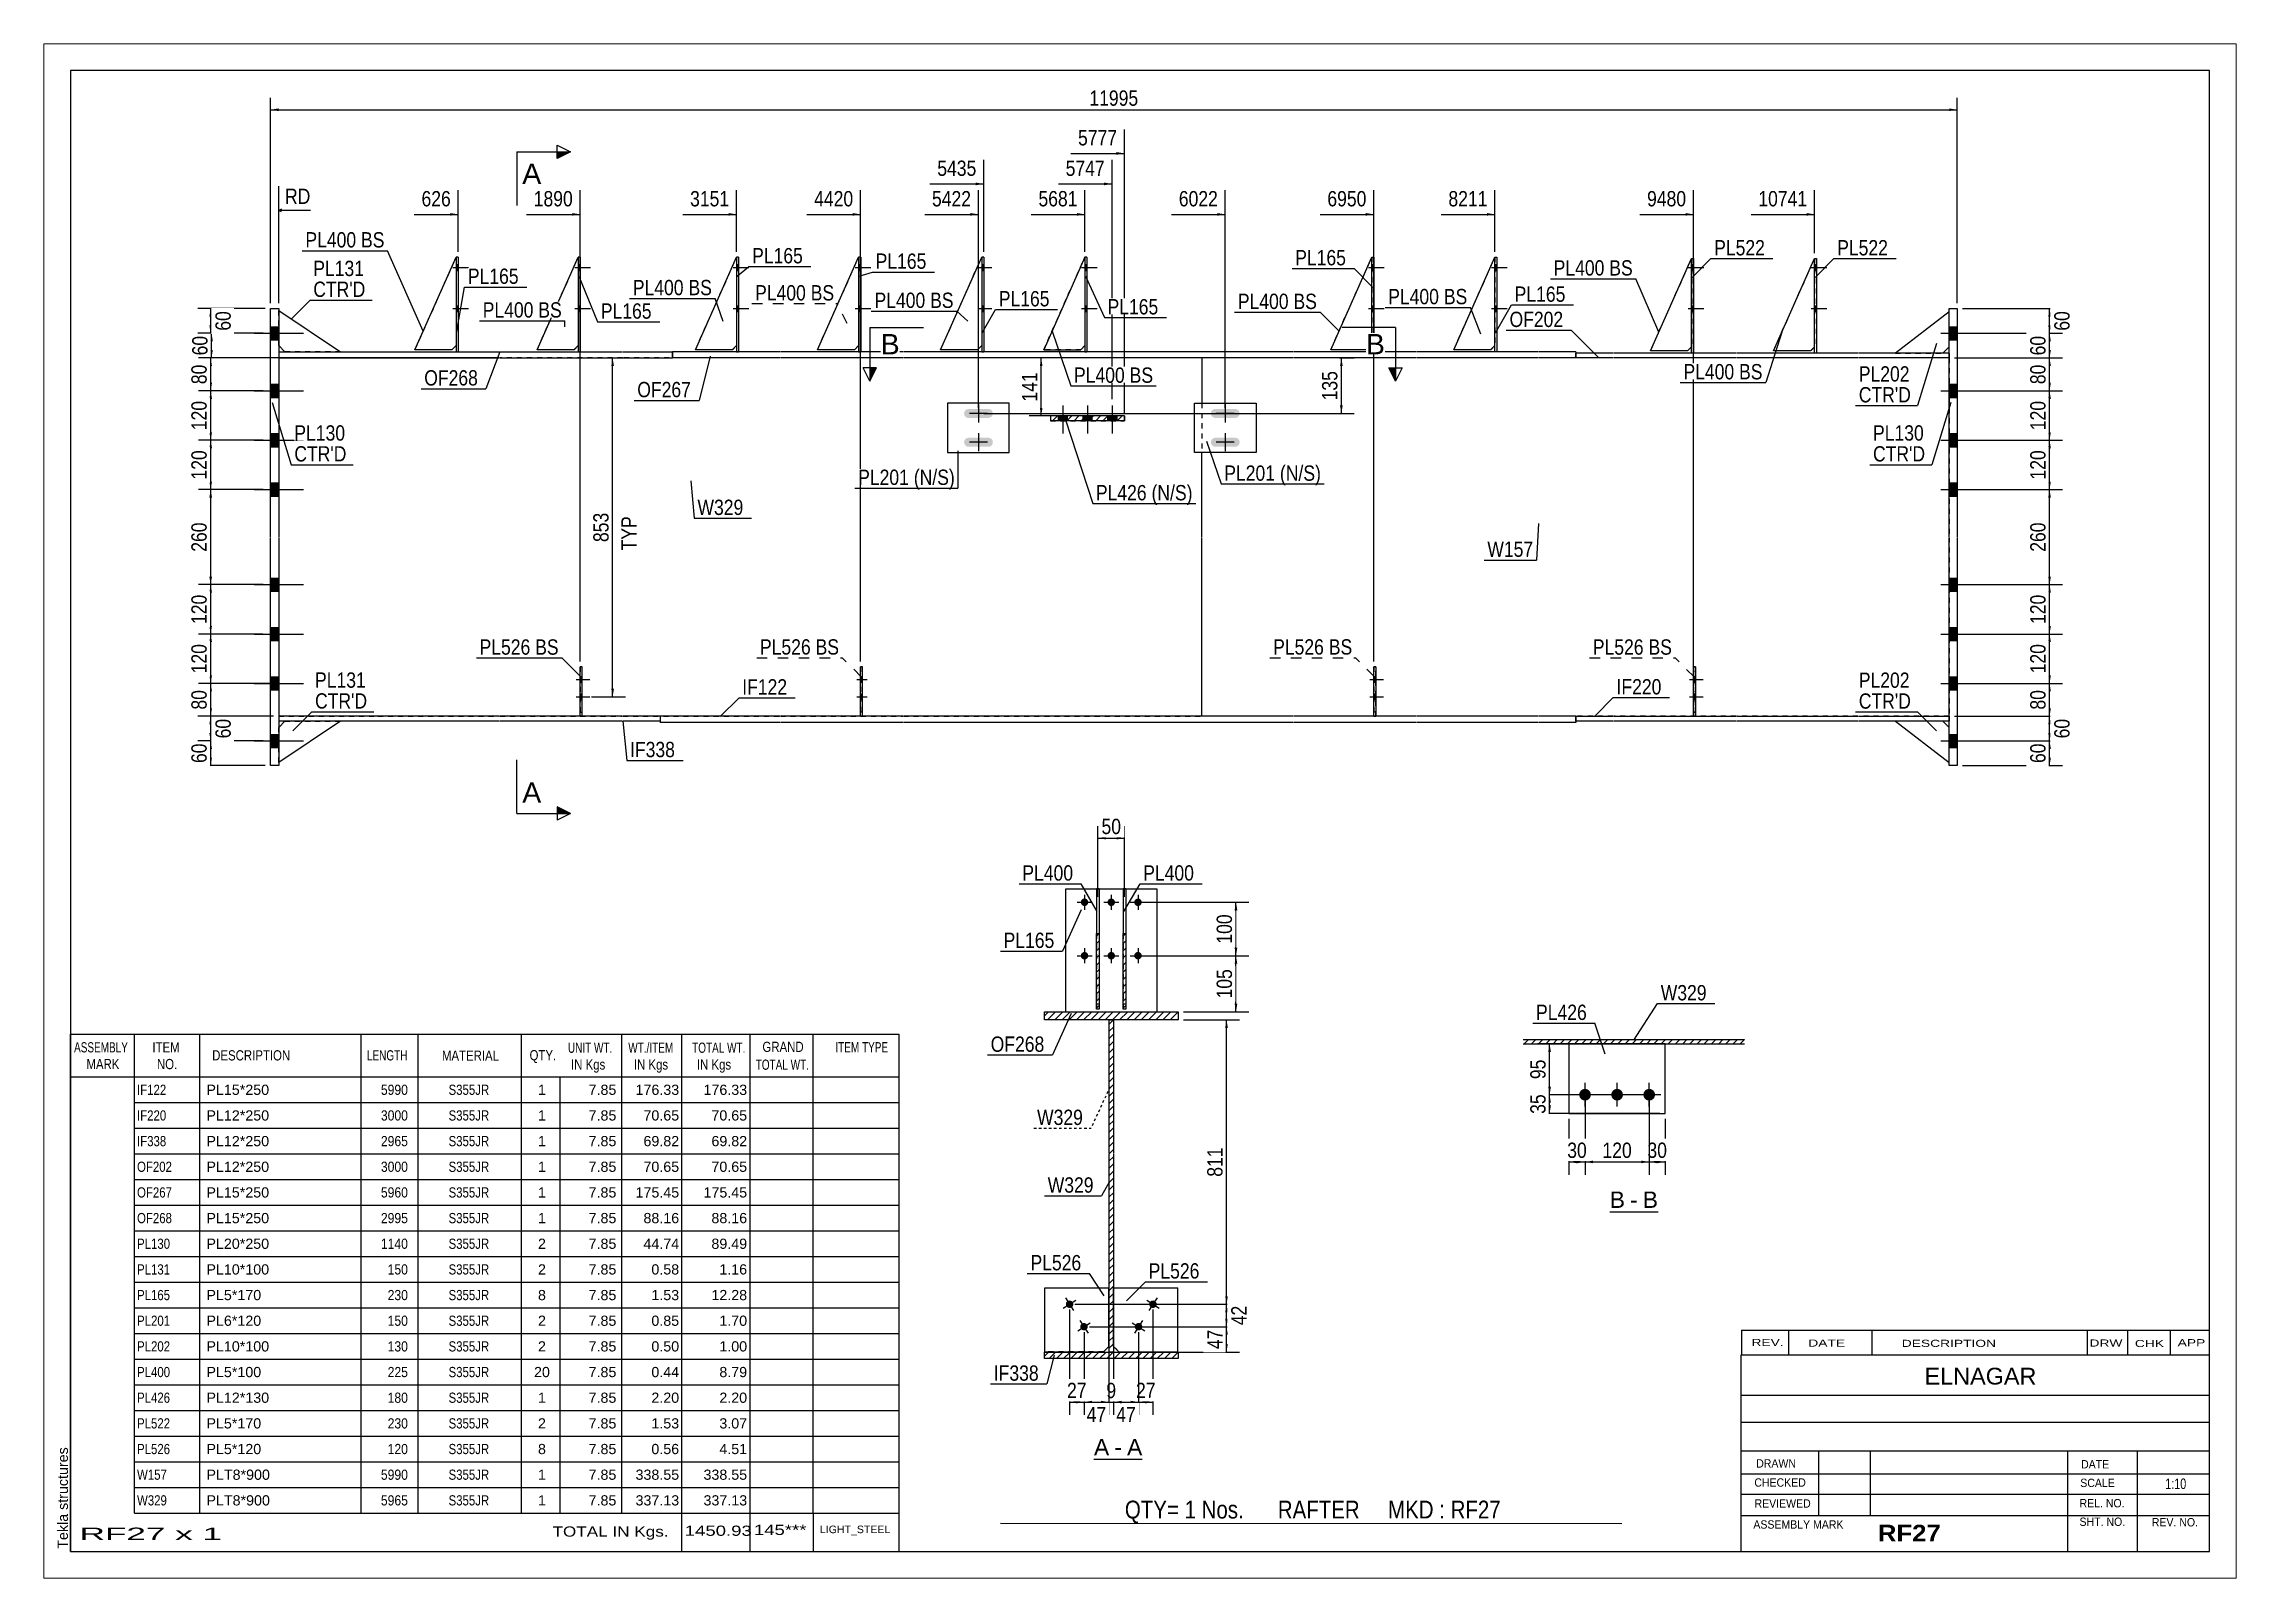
# Paper-space layout 'Layout1' of a CAD drawing. Header units: millimetres. Extents: x 0 to 410, y 0 to 287.
# The model-space entities are those that its viewports show. They can reach past a viewport. Long polylines and large blocks are cut down to what shows.
import ezdxf

# ---------------------------------------------------------------- set-up
doc = ezdxf.new("R2010")
doc.units = ezdxf.units.MM
for name, pattern in [('DXK_LINE_DOT1', [1.8814, 0.9407, -0.9407]), ('DXK_LINE_DOT2', [3.9198, 1.9599, -1.9599]), ('DXK_LINE_DOT4', [0.9408, 0.4704, -0.4704])]:
    doc.linetypes.add(name, pattern=pattern)
doc.layers.add('Viewport layer', color=7, linetype='Continuous', plot=False)
doc.styles.add('Arial', font='ARIAL.TTF', dxfattribs={"height": 0.2})
doc.styles.add('Arial Bold', font='ARIALBD.TTF', dxfattribs={"height": 0.2})
doc.styles.add('Arial Narrow', font='ARIALN.TTF', dxfattribs={"height": 0.2})

# ---------------------------------------------------------------- blocks, each defined once
blk = doc.blocks.new('Unknown-623472925-1210')
at = {"color": 5, "linetype": 'Continuous'}
for p, q in [((405, 282), (5, 282)), ((5, 282), (5, 5)), ((405, 5), (405, 282)), ((5, 5), (405, 5))]:
    blk.add_line(p, q, dxfattribs=at)
at = {"color": 174, "linetype": 'Continuous', "style": 'Arial'}
blk.add_text('Tekla structures', height=1.9102, rotation=90, dxfattribs=at).set_placement((4.5, 5.5))
blk = doc.blocks.new('Unknown-623472925-12 - 4532')
at = {"color": 7, "linetype": 'Continuous'}
blk.add_line((292.85, 68.51), (301.88, 68.51), dxfattribs=at)
at = {"color": 0, "linetype": 'Continuous'}
blk.add_wipeout([(295.69, 69.26), (295.69, 72.46), (292.85, 72.46), (292.85, 69.26)], dxfattribs=at)
blk.add_wipeout([(298.07, 69.26), (298.07, 72.46), (296.65, 72.46), (296.65, 69.26)], dxfattribs=at)
at = {"color": 96, "linetype": 'Continuous', "style": 'Arial'}
blk.add_text('B', height=3.06, dxfattribs=at).set_placement((292.85, 69.26))
at = {"color": 0, "linetype": 'Continuous'}
blk.add_wipeout([(301.88, 69.26), (301.88, 72.46), (299.03, 72.46), (299.03, 69.26)], dxfattribs=at)
at = {"color": 96, "linetype": 'Continuous', "style": 'Arial'}
for s, p in [('-', (296.65, 69.26)), ('B', (299.03, 69.26))]:
    blk.add_text(s, height=3.06, dxfattribs=at).set_placement(p)
blk = doc.blocks.new('Unknown-623472925-15 - 1231')
at = {"color": 7, "linetype": 'Continuous'}
blk.add_line((196.39, 22.23), (205.42, 22.23), dxfattribs=at)
at = {"color": 0, "linetype": 'Continuous'}
blk.add_wipeout([(199.24, 22.98), (199.24, 26.18), (196.39, 26.18), (196.39, 22.98)], dxfattribs=at)
blk.add_wipeout([(201.62, 22.98), (201.62, 26.18), (200.2, 26.18), (200.2, 22.98)], dxfattribs=at)
at = {"color": 96, "linetype": 'Continuous', "style": 'Arial'}
blk.add_text('A', height=3.06, dxfattribs=at).set_placement((196.39, 22.98))
at = {"color": 0, "linetype": 'Continuous'}
blk.add_wipeout([(205.42, 22.98), (205.42, 26.18), (202.58, 26.18), (202.58, 22.98)], dxfattribs=at)
at = {"color": 96, "linetype": 'Continuous', "style": 'Arial'}
for s, p in [('A', (202.58, 22.98)), ('-', (200.2, 22.98))]:
    blk.add_text(s, height=3.06, dxfattribs=at).set_placement(p)
blk = doc.blocks.new('Part-623472925-1536 - 1485')
at = {"color": 2, "linetype": 'Continuous'}
for p, q in [((43.93, 229.4), (62.39, 229.4)), ((43.93, 229.4), (43.93, 228.24)), ((43.93, 228.24), (62.39, 228.24)), ((62.49, 229.4), (85.22, 229.4)), ((62.49, 228.24), (85.22, 228.24)), ((85.32, 229.4), (108.23, 229.4)), ((85.32, 228.24), (108.23, 228.24)), ((108.33, 229.4), (117.56, 229.4)), ((108.33, 228.24), (117.56, 228.24)), ((117.56, 229.4), (117.56, 228.24))]:
    blk.add_line(p, q, dxfattribs=at)
blk = doc.blocks.new('Bolt-623472925-1616 - 1485')
at = {"linetype": 'Continuous'}
for points in [[(331.54, 244.63), (331.54, 245.71), (331.16, 245.71), (331.16, 244.63)], [(331.54, 244.63), (331.54, 245.71), (331.16, 245.71), (331.16, 244.63)], [(331.54, 244.63), (331.54, 245.71), (331.16, 245.71), (331.16, 244.63)], [(331.54, 236.94), (331.54, 238.01), (331.16, 238.01), (331.16, 236.94)], [(331.54, 236.94), (331.54, 238.01), (331.16, 238.01), (331.16, 236.94)], [(331.54, 236.94), (331.54, 238.01), (331.16, 238.01), (331.16, 236.94)]]:
    blk.add_hatch(color=3, dxfattribs=at).paths.add_polyline_path(points)
at = {"color": 3, "linetype": 'Continuous'}
for p, q in [((330.54, 245.17), (333.47, 245.17)), ((330.54, 245.17), (333.47, 245.17)), ((330.54, 245.17), (333.47, 245.17)), ((331.16, 245.71), (331.54, 245.71)), ((331.16, 245.71), (331.54, 245.71)), ((331.16, 245.71), (331.54, 245.71)), ((331.16, 244.63), (331.54, 244.63)), ((331.16, 244.63), (331.54, 244.63)), ((331.16, 244.63), (331.54, 244.63)), ((331.16, 238.01), (331.54, 238.01)), ((331.16, 238.01), (331.54, 238.01)), ((331.16, 238.01), (331.54, 238.01)), ((330.54, 237.48), (333.47, 237.48)), ((330.54, 237.48), (333.47, 237.48)), ((330.54, 237.48), (333.47, 237.48)), ((331.16, 236.94), (331.54, 236.94)), ((331.16, 236.94), (331.54, 236.94)), ((331.16, 236.94), (331.54, 236.94))]:
    blk.add_line(p, q, dxfattribs=at)
blk = doc.blocks.new('Part-623472925-1509 - 1485')
at = {"color": 2, "linetype": 'Continuous'}
for p, q in [((293.43, 229.17), (286.51, 229.17)), ((286.51, 228.24), (286.51, 229.17)), ((293.43, 228.24), (286.51, 228.24)), ((316.44, 229.17), (293.53, 229.17)), ((316.44, 228.24), (293.53, 228.24)), ((339.27, 229.17), (316.54, 229.17)), ((339.27, 228.24), (316.54, 228.24)), ((356.3, 229.17), (339.37, 229.17)), ((356.3, 228.24), (339.37, 228.24)), ((356.3, 229.17), (356.3, 228.24))]:
    blk.add_line(p, q, dxfattribs=at)
blk = doc.blocks.new('Part-623472925-1755 - 1485')
at = {"color": 2, "linetype": 'Continuous'}
for p, q in [((144.68, 229.78), (152.38, 247.09)), ((151.61, 229.78), (144.68, 229.78)), ((152.38, 230.55), (151.61, 229.78))]:
    blk.add_line(p, q, dxfattribs=at)
at = {"color": 7, "linetype": 'DXK_LINE_DOT1'}
blk.add_line((152.38, 247.09), (152.38, 230.55), dxfattribs=at)
blk = doc.blocks.new('Part-623472925-1775 - 1485')
at = {"color": 2, "linetype": 'Continuous'}
for p, q in [((248.35, 229.4), (248.36, 247.09)), ((248.36, 247.09), (248.74, 247.09)), ((248.74, 247.09), (248.74, 229.4))]:
    blk.add_line(p, q, dxfattribs=at)
at = {"color": 7, "linetype": 'DXK_LINE_DOT1'}
blk.add_line((248.74, 229.4), (248.35, 229.4), dxfattribs=at)
blk = doc.blocks.new('Part-623472925-1514 - 1485')
at = {"color": 2, "linetype": 'Continuous'}
for p, q in [((137.66, 229.4), (117.56, 229.4)), ((117.56, 228.24), (117.56, 229.4)), ((137.66, 228.24), (117.56, 228.24)), ((160.67, 229.4), (137.76, 229.4)), ((160.67, 228.24), (137.76, 228.24)), ((233.64, 229.4), (160.77, 229.4)), ((233.64, 228.24), (160.77, 228.24)), ((256.65, 229.4), (233.74, 229.4)), ((256.65, 228.24), (233.74, 228.24)), ((279.48, 229.4), (256.75, 229.4)), ((279.48, 228.24), (256.75, 228.24)), ((286.51, 229.4), (279.58, 229.4)), ((286.51, 228.24), (279.58, 228.24)), ((286.51, 229.4), (286.51, 228.24))]:
    blk.add_line(p, q, dxfattribs=at)
blk = doc.blocks.new('Bolt-623472925-1613 - 1485')
at = {"linetype": 'Continuous'}
for points in [[(100.32, 244.63), (100.32, 245.71), (99.94, 245.71), (99.94, 244.63)], [(100.32, 244.63), (100.32, 245.71), (99.94, 245.71), (99.94, 244.63)], [(100.32, 244.63), (100.32, 245.71), (99.94, 245.71), (99.94, 244.63)], [(100.32, 236.94), (100.32, 238.01), (99.94, 238.01), (99.94, 236.94)], [(100.32, 236.94), (100.32, 238.01), (99.94, 238.01), (99.94, 236.94)], [(100.32, 236.94), (100.32, 238.01), (99.94, 238.01), (99.94, 236.94)]]:
    blk.add_hatch(color=3, dxfattribs=at).paths.add_polyline_path(points)
at = {"color": 3, "linetype": 'Continuous'}
for p, q in [((99.32, 245.17), (102.24, 245.17)), ((99.32, 245.17), (102.24, 245.17)), ((99.32, 245.17), (102.24, 245.17)), ((99.94, 245.71), (100.32, 245.71)), ((99.94, 245.71), (100.32, 245.71)), ((99.94, 245.71), (100.32, 245.71)), ((99.94, 244.63), (100.32, 244.63)), ((99.94, 244.63), (100.32, 244.63)), ((99.94, 244.63), (100.32, 244.63)), ((99.94, 238.01), (100.32, 238.01)), ((99.94, 238.01), (100.32, 238.01)), ((99.94, 238.01), (100.32, 238.01)), ((99.32, 237.48), (102.24, 237.47)), ((99.32, 237.48), (102.24, 237.47)), ((99.32, 237.48), (102.24, 237.47)), ((99.94, 236.94), (100.32, 236.94)), ((99.94, 236.94), (100.32, 236.94)), ((99.94, 236.94), (100.32, 236.94))]:
    blk.add_line(p, q, dxfattribs=at)
blk = doc.blocks.new('Part-623472925-5858 - 1485')
at = {"color": 7, "linetype": 'DXK_LINE_DOT1'}
for p, q in [((308.52, 170.47), (308.52, 161.24)), ((308.9, 170.47), (308.52, 170.47)), ((308.9, 161.24), (308.9, 170.47)), ((308.52, 161.24), (308.9, 161.24))]:
    blk.add_line(p, q, dxfattribs=at)
blk = doc.blocks.new('Bolt-623472925-1618 - 1485')
at = {"linetype": 'Continuous'}
for points in [[(153.13, 167.57), (153.13, 168.65), (152.75, 168.65), (152.75, 167.57)], [(153.13, 164.34), (153.13, 165.41), (152.75, 165.41), (152.75, 164.34)]]:
    blk.add_hatch(color=3, dxfattribs=at).paths.add_polyline_path(points)
at = {"color": 3, "linetype": 'Continuous'}
for p, q in [((152.13, 168.11), (153.13, 168.11)), ((152.75, 168.65), (153.13, 168.65)), ((152.13, 164.87), (153.13, 164.87)), ((152.75, 167.57), (153.13, 167.57)), ((152.75, 165.41), (153.13, 165.41)), ((152.75, 164.34), (153.13, 164.34))]:
    blk.add_line(p, q, dxfattribs=at)
blk = doc.blocks.new('Part-623472925-1750 - 1485')
at = {"color": 2, "linetype": 'Continuous'}
for p, q in [((152.75, 161.26), (152.75, 170.49)), ((153.13, 170.49), (152.75, 170.49)), ((153.13, 161.26), (153.13, 170.49)), ((152.75, 161.26), (153.13, 161.26))]:
    blk.add_line(p, q, dxfattribs=at)
at = {"color": 7, "linetype": 'DXK_LINE_DOT1'}
blk.add_line((152.75, 162.03), (153.13, 162.03), dxfattribs=at)
blk = doc.blocks.new('Part-623472925-1558 - 1485')
at = {"color": 7, "linetype": 'DXK_LINE_DOT1'}
for p, q in [((62.39, 228.24), (43.93, 228.24)), ((43.93, 228.24), (43.93, 194.78)), ((85.22, 228.24), (62.49, 228.24)), ((108.23, 228.24), (85.32, 228.24)), ((137.66, 228.24), (108.33, 228.24)), ((160.67, 228.24), (137.76, 228.24)), ((216.56, 228.24), (160.77, 228.24)), ((216.56, 219.78), (216.56, 210.55)), ((43.93, 194.68), (43.93, 161.22)), ((43.93, 161.22), (62.39, 161.22)), ((62.49, 161.22), (85.22, 161.22)), ((85.32, 161.22), (108.23, 161.22)), ((108.33, 161.22), (137.66, 161.22)), ((137.76, 161.22), (160.67, 161.22)), ((160.77, 161.22), (216.56, 161.22))]:
    blk.add_line(p, q, dxfattribs=at)
at = {"color": 2, "linetype": 'Continuous'}
for p, q in [((216.56, 228.24), (216.56, 219.78)), ((216.56, 194.78), (216.56, 210.55)), ((216.56, 161.22), (216.56, 194.68))]:
    blk.add_line(p, q, dxfattribs=at)
blk = doc.blocks.new('Part-623472925-1708 - 1485')
at = {"color": 2, "linetype": 'Continuous'}
for p, q in [((99.94, 247.09), (99.93, 229.4)), ((100.32, 247.09), (99.94, 247.09)), ((100.32, 247.09), (100.32, 229.4))]:
    blk.add_line(p, q, dxfattribs=at)
at = {"color": 7, "linetype": 'DXK_LINE_DOT1'}
blk.add_line((99.93, 229.4), (100.32, 229.4), dxfattribs=at)
blk = doc.blocks.new('Part-623472925-1580 - 1485')
at = {"color": 2, "linetype": 'Continuous'}
for p, q in [((286.51, 160.3), (286.51, 161.22)), ((286.51, 161.22), (293.43, 161.22)), ((293.43, 160.3), (286.51, 160.3)), ((293.53, 161.22), (316.44, 161.22)), ((316.44, 160.3), (293.53, 160.3)), ((316.54, 161.22), (339.27, 161.22)), ((339.27, 160.3), (316.54, 160.3)), ((339.37, 161.22), (356.3, 161.22)), ((356.3, 160.3), (339.37, 160.3)), ((356.3, 161.22), (356.3, 160.3))]:
    blk.add_line(p, q, dxfattribs=at)
blk = doc.blocks.new('Part-623472925-1718 - 1485')
at = {"color": 2, "linetype": 'Continuous'}
for p, q in [((271.37, 229.4), (271.37, 247.09)), ((271.37, 247.09), (271.75, 247.09)), ((271.75, 247.09), (271.75, 229.4))]:
    blk.add_line(p, q, dxfattribs=at)
at = {"color": 7, "linetype": 'DXK_LINE_DOT1'}
blk.add_line((271.75, 229.4), (271.37, 229.4), dxfattribs=at)
blk = doc.blocks.new('Part-623472925-1740 - 1485')
at = {"color": 2, "linetype": 'Continuous'}
for p, q in [((331.16, 229.17), (331.16, 246.86)), ((331.16, 246.86), (331.54, 246.86)), ((331.54, 246.86), (331.54, 229.17))]:
    blk.add_line(p, q, dxfattribs=at)
at = {"color": 7, "linetype": 'DXK_LINE_DOT1'}
blk.add_line((331.54, 229.17), (331.16, 229.17), dxfattribs=at)
blk = doc.blocks.new('Bolt-623472925-1612 - 1485')
at = {"linetype": 'Continuous'}
for points in [[(152.76, 244.63), (152.76, 245.71), (152.38, 245.71), (152.38, 244.63)], [(152.76, 244.63), (152.76, 245.71), (152.38, 245.71), (152.38, 244.63)], [(152.76, 244.63), (152.76, 245.71), (152.38, 245.71), (152.38, 244.63)], [(152.76, 236.94), (152.76, 238.01), (152.38, 238.01), (152.38, 236.94)], [(152.76, 236.94), (152.76, 238.01), (152.38, 238.01), (152.38, 236.94)], [(152.76, 236.94), (152.76, 238.01), (152.38, 238.01), (152.38, 236.94)]]:
    blk.add_hatch(color=3, dxfattribs=at).paths.add_polyline_path(points)
at = {"color": 3, "linetype": 'Continuous'}
for p, q in [((151.76, 245.17), (154.69, 245.17)), ((151.76, 245.17), (154.69, 245.17)), ((151.76, 245.17), (154.69, 245.17)), ((152.38, 245.71), (152.76, 245.71)), ((152.38, 245.71), (152.76, 245.71)), ((152.38, 245.71), (152.76, 245.71)), ((152.38, 244.63), (152.76, 244.63)), ((152.38, 244.63), (152.76, 244.63)), ((152.38, 244.63), (152.76, 244.63)), ((152.38, 238.01), (152.76, 238.01)), ((152.38, 238.01), (152.76, 238.01)), ((152.38, 238.01), (152.76, 238.01)), ((151.76, 237.48), (154.68, 237.47)), ((151.76, 237.48), (154.68, 237.47)), ((151.76, 237.48), (154.68, 237.47)), ((152.38, 236.94), (152.76, 236.94)), ((152.38, 236.94), (152.76, 236.94)), ((152.38, 236.94), (152.76, 236.94))]:
    blk.add_line(p, q, dxfattribs=at)
blk = doc.blocks.new('Bolt-623472925-1615 - 1485')
at = {"linetype": 'Continuous'}
for points in [[(271.75, 244.63), (271.75, 245.71), (271.37, 245.71), (271.37, 244.63)], [(271.75, 244.63), (271.75, 245.71), (271.37, 245.71), (271.37, 244.63)], [(271.75, 244.63), (271.75, 245.71), (271.37, 245.71), (271.37, 244.63)], [(271.75, 236.94), (271.75, 238.01), (271.37, 238.01), (271.37, 236.94)], [(271.75, 236.94), (271.75, 238.01), (271.37, 238.01), (271.37, 236.94)], [(271.75, 236.94), (271.75, 238.01), (271.37, 238.01), (271.37, 236.94)]]:
    blk.add_hatch(color=3, dxfattribs=at).paths.add_polyline_path(points)
at = {"color": 3, "linetype": 'Continuous'}
for p, q in [((270.75, 245.17), (273.68, 245.17)), ((270.75, 245.17), (273.68, 245.17)), ((270.75, 245.17), (273.68, 245.17)), ((271.37, 245.71), (271.75, 245.71)), ((271.37, 245.71), (271.75, 245.71)), ((271.37, 245.71), (271.75, 245.71)), ((271.37, 244.63), (271.75, 244.63)), ((271.37, 244.63), (271.75, 244.63)), ((271.37, 244.63), (271.75, 244.63)), ((271.37, 238.01), (271.75, 238.01)), ((271.37, 238.01), (271.75, 238.01)), ((271.37, 238.01), (271.75, 238.01)), ((270.75, 237.48), (273.67, 237.47)), ((270.75, 237.48), (273.67, 237.47)), ((270.75, 237.48), (273.67, 237.47)), ((271.37, 236.94), (271.75, 236.94)), ((271.37, 236.94), (271.75, 236.94)), ((271.37, 236.94), (271.75, 236.94))]:
    blk.add_line(p, q, dxfattribs=at)
blk = doc.blocks.new('Part-623472925-1745 - 1485')
at = {"color": 2, "linetype": 'Continuous'}
for p, q in [((77.11, 247.09), (77.1, 229.4)), ((77.49, 247.09), (77.11, 247.09)), ((77.49, 247.09), (77.49, 229.4))]:
    blk.add_line(p, q, dxfattribs=at)
at = {"color": 7, "linetype": 'DXK_LINE_DOT1'}
blk.add_line((77.1, 229.4), (77.49, 229.4), dxfattribs=at)
blk = doc.blocks.new('Part-623472925-9777 - 1485')
at = {"color": 2, "linetype": 'Continuous'}
for p, q in [((167.7, 229.78), (175.39, 247.09)), ((174.62, 229.78), (167.7, 229.78)), ((175.39, 230.55), (174.62, 229.78))]:
    blk.add_line(p, q, dxfattribs=at)
at = {"color": 7, "linetype": 'DXK_LINE_DOT1'}
blk.add_line((175.39, 247.09), (175.39, 230.55), dxfattribs=at)
blk = doc.blocks.new('Part-623472925-1681 - 1485')
at = {"color": 2, "linetype": 'Continuous'}
for p, q in [((92.24, 229.78), (99.94, 247.09)), ((99.17, 229.78), (92.24, 229.78)), ((99.93, 230.55), (99.17, 229.78))]:
    blk.add_line(p, q, dxfattribs=at)
at = {"color": 7, "linetype": 'DXK_LINE_DOT1'}
blk.add_line((99.94, 247.09), (99.93, 230.55), dxfattribs=at)
blk = doc.blocks.new('Part-623472925-5857 - 1485')
at = {"color": 2, "linetype": 'Continuous'}
for p, q in [((263.67, 229.78), (271.37, 247.09)), ((270.6, 229.78), (263.67, 229.78)), ((271.37, 230.55), (270.6, 229.78))]:
    blk.add_line(p, q, dxfattribs=at)
at = {"color": 7, "linetype": 'DXK_LINE_DOT1'}
blk.add_line((271.37, 247.09), (271.37, 230.55), dxfattribs=at)
blk = doc.blocks.new('Bolt-623472925-1617 - 1485')
at = {"linetype": 'Continuous'}
for points in [[(77.49, 244.63), (77.49, 245.71), (77.1, 245.71), (77.1, 244.63)], [(77.49, 244.63), (77.49, 245.71), (77.1, 245.71), (77.1, 244.63)], [(77.49, 244.63), (77.49, 245.71), (77.1, 245.71), (77.1, 244.63)], [(77.49, 236.94), (77.49, 238.01), (77.1, 238.01), (77.1, 236.94)], [(77.49, 236.94), (77.49, 238.01), (77.1, 238.01), (77.1, 236.94)], [(77.49, 236.94), (77.49, 238.01), (77.1, 238.01), (77.1, 236.94)]]:
    blk.add_hatch(color=3, dxfattribs=at).paths.add_polyline_path(points)
at = {"color": 3, "linetype": 'Continuous'}
for p, q in [((76.49, 245.17), (79.41, 245.17)), ((76.49, 245.17), (79.41, 245.17)), ((76.49, 245.17), (79.41, 245.17)), ((77.1, 245.71), (77.49, 245.71)), ((77.1, 245.71), (77.49, 245.71)), ((77.1, 245.71), (77.49, 245.71)), ((77.1, 244.63), (77.49, 244.63)), ((77.1, 244.63), (77.49, 244.63)), ((77.1, 244.63), (77.49, 244.63)), ((77.1, 238.01), (77.49, 238.01)), ((77.1, 238.01), (77.49, 238.01)), ((77.1, 238.01), (77.49, 238.01)), ((76.49, 237.47), (79.41, 237.47)), ((76.49, 237.47), (79.41, 237.47)), ((76.49, 237.47), (79.41, 237.47)), ((77.1, 236.94), (77.49, 236.94)), ((77.1, 236.94), (77.49, 236.94)), ((77.1, 236.94), (77.49, 236.94))]:
    blk.add_line(p, q, dxfattribs=at)
blk = doc.blocks.new('Part-623472925-1800 - 1485')
at = {"color": 2, "linetype": 'Continuous'}
for p, q in [((129.55, 247.09), (129.54, 229.4)), ((129.93, 247.09), (129.55, 247.09)), ((129.93, 247.09), (129.93, 229.4))]:
    blk.add_line(p, q, dxfattribs=at)
at = {"color": 7, "linetype": 'DXK_LINE_DOT1'}
blk.add_line((129.54, 229.4), (129.93, 229.4), dxfattribs=at)
blk = doc.blocks.new('Part-623472925-5863 - 1485')
at = {"color": 7, "linetype": 'DXK_LINE_DOT1'}
for p, q in [((300.45, 229.55), (308.15, 246.86)), ((308.14, 230.32), (307.37, 229.55)), ((307.37, 229.55), (300.45, 229.55))]:
    blk.add_line(p, q, dxfattribs=at)
blk = doc.blocks.new('Bolt-623472925-1623 - 1485')
at = {"linetype": 'Continuous'}
for points in [[(248.74, 244.63), (248.74, 245.71), (248.36, 245.71), (248.36, 244.63)], [(248.74, 244.63), (248.74, 245.71), (248.36, 245.71), (248.36, 244.63)], [(248.74, 244.63), (248.74, 245.71), (248.36, 245.71), (248.36, 244.63)], [(248.74, 236.94), (248.74, 238.01), (248.35, 238.01), (248.35, 236.94)], [(248.74, 236.94), (248.74, 238.01), (248.35, 238.01), (248.35, 236.94)], [(248.74, 236.94), (248.74, 238.01), (248.35, 238.01), (248.35, 236.94)]]:
    blk.add_hatch(color=3, dxfattribs=at).paths.add_polyline_path(points)
at = {"color": 3, "linetype": 'Continuous'}
for p, q in [((247.74, 245.17), (250.66, 245.17)), ((247.74, 245.17), (250.66, 245.17)), ((247.74, 245.17), (250.66, 245.17)), ((248.36, 245.71), (248.74, 245.71)), ((248.36, 245.71), (248.74, 245.71)), ((248.36, 245.71), (248.74, 245.71)), ((248.36, 244.63), (248.74, 244.63)), ((248.36, 244.63), (248.74, 244.63)), ((248.36, 244.63), (248.74, 244.63)), ((248.35, 238.01), (248.74, 238.01)), ((248.35, 238.01), (248.74, 238.01)), ((248.35, 238.01), (248.74, 238.01)), ((247.74, 237.48), (250.66, 237.47)), ((247.74, 237.48), (250.66, 237.47)), ((247.74, 237.48), (250.66, 237.47)), ((248.35, 236.94), (248.74, 236.94)), ((248.35, 236.94), (248.74, 236.94)), ((248.35, 236.94), (248.74, 236.94))]:
    blk.add_line(p, q, dxfattribs=at)
blk = doc.blocks.new('Bolt-623472925-1626 - 1485')
at = {"linetype": 'Continuous'}
for points in [[(308.53, 244.63), (308.53, 245.71), (308.15, 245.71), (308.15, 244.63)], [(308.53, 244.63), (308.53, 245.71), (308.15, 245.71), (308.15, 244.63)], [(308.53, 244.63), (308.53, 245.71), (308.15, 245.71), (308.15, 244.63)], [(308.53, 236.94), (308.53, 238.01), (308.15, 238.01), (308.15, 236.94)], [(308.53, 236.94), (308.53, 238.01), (308.15, 238.01), (308.15, 236.94)], [(308.53, 236.94), (308.53, 238.01), (308.15, 238.01), (308.15, 236.94)]]:
    blk.add_hatch(color=3, dxfattribs=at).paths.add_polyline_path(points)
at = {"color": 3, "linetype": 'Continuous'}
for p, q in [((307.53, 245.17), (310.45, 245.17)), ((307.53, 245.17), (310.45, 245.17)), ((307.53, 245.17), (310.45, 245.17)), ((308.15, 245.71), (308.53, 245.71)), ((308.15, 245.71), (308.53, 245.71)), ((308.15, 245.71), (308.53, 245.71)), ((308.15, 244.63), (308.53, 244.63)), ((308.15, 244.63), (308.53, 244.63)), ((308.15, 244.63), (308.53, 244.63)), ((308.15, 238.01), (308.53, 238.01)), ((308.15, 238.01), (308.53, 238.01)), ((308.15, 238.01), (308.53, 238.01)), ((307.53, 237.48), (310.45, 237.47)), ((307.53, 237.48), (310.45, 237.47)), ((307.53, 237.48), (310.45, 237.47)), ((308.15, 236.94), (308.53, 236.94)), ((308.15, 236.94), (308.53, 236.94)), ((308.15, 236.94), (308.53, 236.94))]:
    blk.add_line(p, q, dxfattribs=at)
blk = doc.blocks.new('Part-623472925-5868 - 1485')
at = {"color": 7, "linetype": 'DXK_LINE_DOT1'}
for p, q in [((121.85, 229.78), (129.55, 247.09)), ((128.77, 229.78), (121.85, 229.78)), ((129.54, 230.55), (128.77, 229.78))]:
    blk.add_line(p, q, dxfattribs=at)
blk = doc.blocks.new('Bolt-623472925-1628 - 1485')
at = {"linetype": 'Continuous'}
for points in [[(129.93, 244.63), (129.93, 245.71), (129.55, 245.71), (129.55, 244.63)], [(129.93, 244.63), (129.93, 245.71), (129.55, 245.71), (129.55, 244.63)], [(129.93, 244.63), (129.93, 245.71), (129.55, 245.71), (129.55, 244.63)], [(129.93, 236.94), (129.93, 238.01), (129.54, 238.01), (129.54, 236.94)], [(129.93, 236.94), (129.93, 238.01), (129.54, 238.01), (129.54, 236.94)], [(129.93, 236.94), (129.93, 238.01), (129.54, 238.01), (129.54, 236.94)]]:
    blk.add_hatch(color=3, dxfattribs=at).paths.add_polyline_path(points)
at = {"color": 3, "linetype": 'Continuous'}
for p, q in [((128.93, 245.17), (131.85, 245.17)), ((128.93, 245.17), (131.85, 245.17)), ((128.93, 245.17), (131.85, 245.17)), ((129.55, 245.71), (129.93, 245.71)), ((129.55, 245.71), (129.93, 245.71)), ((129.55, 245.71), (129.93, 245.71)), ((129.55, 244.63), (129.93, 244.63)), ((129.55, 244.63), (129.93, 244.63)), ((129.55, 244.63), (129.93, 244.63)), ((129.54, 238.01), (129.93, 238.01)), ((129.54, 238.01), (129.93, 238.01)), ((129.54, 238.01), (129.93, 238.01)), ((128.93, 237.48), (131.85, 237.47)), ((128.93, 237.48), (131.85, 237.47)), ((128.93, 237.48), (131.85, 237.47)), ((129.54, 236.94), (129.93, 236.94)), ((129.54, 236.94), (129.93, 236.94)), ((129.54, 236.94), (129.93, 236.94))]:
    blk.add_line(p, q, dxfattribs=at)
blk = doc.blocks.new('Bolt-623472925-1629 - 1485')
at = {"linetype": 'Continuous'}
for points in [[(356.3, 234.09), (356.3, 231.63), (357.84, 231.63), (357.84, 234.09)], [(356.3, 234.09), (356.3, 231.63), (357.84, 231.63), (357.84, 234.09)], [(356.3, 223.32), (356.3, 220.86), (357.84, 220.86), (357.84, 223.32)], [(356.3, 223.32), (356.3, 220.86), (357.84, 220.86), (357.84, 223.32)], [(356.3, 214.09), (356.3, 211.63), (357.84, 211.63), (357.84, 214.09)], [(356.3, 214.09), (356.3, 211.63), (357.84, 211.63), (357.84, 214.09)], [(356.3, 204.86), (356.3, 202.4), (357.84, 202.4), (357.84, 204.86)], [(356.3, 204.86), (356.3, 202.4), (357.84, 202.4), (357.84, 204.86)], [(356.3, 187.07), (356.3, 184.6), (357.84, 184.6), (357.84, 187.07)], [(356.3, 187.07), (356.3, 184.6), (357.84, 184.6), (357.84, 187.07)], [(356.3, 177.84), (356.3, 175.37), (357.84, 175.37), (357.84, 177.84)], [(356.3, 177.84), (356.3, 175.37), (357.84, 175.37), (357.84, 177.84)], [(356.3, 168.6), (356.3, 166.14), (357.84, 166.14), (357.84, 168.6)], [(356.3, 168.6), (356.3, 166.14), (357.84, 166.14), (357.84, 168.6)], [(356.3, 157.84), (356.3, 155.37), (357.84, 155.37), (357.84, 157.84)], [(356.3, 157.84), (356.3, 155.37), (357.84, 155.37), (357.84, 157.84)]]:
    blk.add_hatch(color=3, dxfattribs=at).paths.add_polyline_path(points)
at = {"color": 3, "linetype": 'Continuous'}
for p, q in [((356.3, 234.09), (357.84, 234.09)), ((356.3, 234.09), (357.84, 234.09)), ((354.78, 232.86), (363.99, 232.86)), ((354.78, 232.86), (363.99, 232.86)), ((356.3, 231.63), (357.84, 231.63)), ((356.3, 231.63), (357.84, 231.63)), ((354.78, 222.09), (363.99, 222.09)), ((354.78, 222.09), (363.99, 222.09)), ((356.3, 223.32), (357.84, 223.32)), ((356.3, 223.32), (357.84, 223.32)), ((356.3, 220.86), (357.84, 220.86)), ((356.3, 220.86), (357.84, 220.86)), ((356.3, 214.09), (357.84, 214.09)), ((356.3, 214.09), (357.84, 214.09)), ((354.78, 212.86), (363.99, 212.86)), ((354.78, 212.86), (363.99, 212.86)), ((356.3, 211.63), (357.84, 211.63)), ((356.3, 211.63), (357.84, 211.63)), ((354.78, 203.63), (363.99, 203.63)), ((354.78, 203.63), (363.99, 203.63)), ((356.3, 204.86), (357.84, 204.86)), ((356.3, 204.86), (357.84, 204.86)), ((356.3, 202.4), (357.84, 202.4)), ((356.3, 202.4), (357.84, 202.4)), ((354.78, 185.84), (363.99, 185.84)), ((354.78, 185.84), (363.99, 185.84)), ((356.3, 187.07), (357.84, 187.07)), ((356.3, 187.07), (357.84, 187.07)), ((356.3, 184.6), (357.84, 184.6)), ((356.3, 184.6), (357.84, 184.6)), ((354.78, 176.6), (363.99, 176.6)), ((354.78, 176.6), (363.99, 176.6)), ((356.3, 177.84), (357.84, 177.84)), ((356.3, 177.84), (357.84, 177.84)), ((356.3, 175.37), (357.84, 175.37)), ((356.3, 175.37), (357.84, 175.37)), ((356.3, 168.6), (357.84, 168.6)), ((356.3, 168.6), (357.84, 168.6)), ((354.78, 167.37), (363.99, 167.37)), ((354.78, 167.37), (363.99, 167.37)), ((356.3, 166.14), (357.84, 166.14)), ((356.3, 166.14), (357.84, 166.14)), ((354.78, 156.6), (363.99, 156.6)), ((354.78, 156.6), (363.99, 156.6)), ((356.3, 157.84), (357.84, 157.84)), ((356.3, 157.84), (357.84, 157.84)), ((356.3, 155.37), (357.84, 155.37)), ((356.3, 155.37), (357.84, 155.37))]:
    blk.add_line(p, q, dxfattribs=at)
blk = doc.blocks.new('Bolt-623472925-1630 - 1485')
at = {"linetype": 'Continuous'}
for points in [[(42.39, 234.09), (42.39, 231.63), (43.93, 231.63), (43.93, 234.09)], [(42.39, 234.09), (42.39, 231.63), (43.93, 231.63), (43.93, 234.09)], [(42.39, 223.32), (42.39, 220.86), (43.93, 220.86), (43.93, 223.32)], [(42.39, 223.32), (42.39, 220.86), (43.93, 220.86), (43.93, 223.32)], [(42.39, 214.09), (42.39, 211.63), (43.93, 211.63), (43.93, 214.09)], [(42.39, 214.09), (42.39, 211.63), (43.93, 211.63), (43.93, 214.09)], [(42.39, 204.86), (42.39, 202.4), (43.93, 202.4), (43.93, 204.86)], [(42.39, 204.86), (42.39, 202.4), (43.93, 202.4), (43.93, 204.86)], [(42.39, 187.07), (42.39, 184.6), (43.93, 184.6), (43.93, 187.07)], [(42.39, 187.07), (42.39, 184.6), (43.93, 184.6), (43.93, 187.07)], [(42.39, 177.84), (42.39, 175.37), (43.93, 175.37), (43.93, 177.84)], [(42.39, 177.84), (42.39, 175.37), (43.93, 175.37), (43.93, 177.84)], [(42.39, 168.6), (42.39, 166.14), (43.93, 166.14), (43.93, 168.6)], [(42.39, 168.6), (42.39, 166.14), (43.93, 166.14), (43.93, 168.6)], [(42.39, 157.84), (42.39, 155.37), (43.93, 155.37), (43.93, 157.84)], [(42.39, 157.84), (42.39, 155.37), (43.93, 155.37), (43.93, 157.84)]]:
    blk.add_hatch(color=3, dxfattribs=at).paths.add_polyline_path(points)
at = {"color": 3, "linetype": 'Continuous'}
for p, q in [((42.39, 234.09), (43.93, 234.09)), ((42.39, 234.09), (43.93, 234.09)), ((39.33, 232.86), (48.54, 232.86)), ((39.33, 232.86), (48.54, 232.86)), ((42.39, 231.63), (43.93, 231.63)), ((42.39, 231.63), (43.93, 231.63)), ((39.33, 222.09), (48.54, 222.09)), ((39.33, 222.09), (48.54, 222.09)), ((42.39, 223.32), (43.93, 223.32)), ((42.39, 223.32), (43.93, 223.32)), ((42.39, 220.86), (43.93, 220.86)), ((42.39, 220.86), (43.93, 220.86)), ((42.39, 214.09), (43.93, 214.09)), ((42.39, 214.09), (43.93, 214.09)), ((39.33, 212.86), (48.54, 212.86)), ((39.33, 212.86), (48.54, 212.86)), ((42.39, 211.63), (43.93, 211.63)), ((42.39, 211.63), (43.93, 211.63)), ((39.33, 203.63), (48.54, 203.63)), ((39.33, 203.63), (48.54, 203.63)), ((42.39, 204.86), (43.93, 204.86)), ((42.39, 204.86), (43.93, 204.86)), ((42.39, 202.4), (43.93, 202.4)), ((42.39, 202.4), (43.93, 202.4)), ((39.33, 185.84), (48.54, 185.84)), ((39.33, 185.84), (48.54, 185.84)), ((42.39, 187.07), (43.93, 187.07)), ((42.39, 187.07), (43.93, 187.07)), ((42.39, 184.6), (43.93, 184.6)), ((42.39, 184.6), (43.93, 184.6)), ((39.33, 176.6), (48.54, 176.6)), ((39.33, 176.6), (48.54, 176.6)), ((42.39, 177.84), (43.93, 177.84)), ((42.39, 177.84), (43.93, 177.84)), ((42.39, 175.37), (43.93, 175.37)), ((42.39, 175.37), (43.93, 175.37)), ((42.39, 168.6), (43.93, 168.6)), ((42.39, 168.6), (43.93, 168.6)), ((39.33, 167.37), (48.54, 167.37)), ((39.33, 167.37), (48.54, 167.37)), ((42.39, 166.14), (43.93, 166.14)), ((42.39, 166.14), (43.93, 166.14)), ((39.33, 156.6), (48.54, 156.6)), ((39.33, 156.6), (48.54, 156.6)), ((42.39, 157.84), (43.93, 157.84)), ((42.39, 157.84), (43.93, 157.84)), ((42.39, 155.37), (43.93, 155.37)), ((42.39, 155.37), (43.93, 155.37))]:
    blk.add_line(p, q, dxfattribs=at)
blk = doc.blocks.new('Bolt-623472925-1631 - 1485')
at = {"linetype": 'Continuous'}
for points in [[(172.35, 218.46), (172.16, 218.18), (172.1, 217.86), (172.16, 217.53), (172.35, 217.26), (172.62, 217.08), (172.95, 217.01), (176.64, 217.01), (176.96, 217.08), (177.24, 217.26), (177.42, 217.53), (177.48, 217.86), (177.42, 218.18), (177.24, 218.46), (176.96, 218.64), (176.64, 218.7), (172.95, 218.7), (172.62, 218.64)], [(172.35, 213.07), (172.16, 212.8), (172.1, 212.47), (172.16, 212.15), (172.35, 211.87), (172.62, 211.69), (172.95, 211.63), (176.64, 211.63), (176.96, 211.69), (177.24, 211.87), (177.42, 212.15), (177.48, 212.47), (177.42, 212.8), (177.24, 213.07), (176.96, 213.25), (176.64, 213.32), (172.95, 213.32), (172.62, 213.25)]]:
    blk.add_hatch(color=3, dxfattribs=at).paths.add_polyline_path(points)
at = {"color": 3, "linetype": 'Continuous'}
for p, q in [((176.48, 217.86), (173.1, 217.86)), ((174.79, 219.55), (174.79, 216.17)), ((174.79, 214.17), (174.79, 210.78)), ((176.48, 212.47), (173.1, 212.47))]:
    blk.add_line(p, q, dxfattribs=at)
blk = doc.blocks.new('Bolt-623472925-1632 - 1485')
at = {"linetype": 'Continuous'}
for points in [[(218.5, 218.46), (218.32, 218.18), (218.25, 217.86), (218.32, 217.53), (218.5, 217.26), (218.78, 217.08), (219.1, 217.01), (222.79, 217.01), (223.12, 217.08), (223.39, 217.26), (223.57, 217.53), (223.64, 217.86), (223.57, 218.18), (223.39, 218.46), (223.12, 218.64), (222.79, 218.7), (219.1, 218.7), (218.78, 218.64)], [(218.5, 213.07), (218.32, 212.8), (218.25, 212.47), (218.32, 212.15), (218.5, 211.87), (218.78, 211.69), (219.1, 211.63), (222.79, 211.63), (223.12, 211.69), (223.39, 211.87), (223.57, 212.15), (223.64, 212.47), (223.57, 212.8), (223.39, 213.07), (223.12, 213.26), (222.79, 213.32), (219.1, 213.32), (218.78, 213.26)]]:
    blk.add_hatch(color=3, dxfattribs=at).paths.add_polyline_path(points)
at = {"color": 3, "linetype": 'Continuous'}
for p, q in [((222.64, 217.86), (219.25, 217.86)), ((220.95, 219.55), (220.95, 216.17)), ((220.95, 214.17), (220.95, 210.78)), ((222.64, 212.47), (219.25, 212.47))]:
    blk.add_line(p, q, dxfattribs=at)
blk = doc.blocks.new('Part-623472925-1765 - 1485')
at = {"color": 2, "linetype": 'Continuous'}
for p, q in [((248.73, 161.26), (248.73, 170.49)), ((248.73, 170.49), (249.11, 170.49)), ((249.11, 170.49), (249.11, 161.26)), ((249.11, 161.26), (248.73, 161.26))]:
    blk.add_line(p, q, dxfattribs=at)
at = {"color": 7, "linetype": 'DXK_LINE_DOT1'}
blk.add_line((248.73, 162.03), (249.11, 162.03), dxfattribs=at)
blk = doc.blocks.new('Part-623472925-1822 - 1485')
at = {"color": 2, "linetype": 'Continuous'}
for p, q in [((180.56, 219.78), (169.02, 219.78)), ((169.02, 219.78), (169.02, 210.55)), ((180.56, 210.55), (180.56, 219.78)), ((169.02, 210.55), (180.56, 210.55))]:
    blk.add_line(p, q, dxfattribs=at)
blk = doc.blocks.new('Part-623472925-1637 - 1485')
at = {"color": 2, "linetype": 'Continuous'}
for p, q in [((216.56, 228.24), (216.56, 219.78)), ((216.56, 194.78), (216.56, 210.55)), ((216.56, 161.22), (216.56, 194.68))]:
    blk.add_line(p, q, dxfattribs=at)
at = {"color": 7, "linetype": 'DXK_LINE_DOT1'}
for p, q in [((233.64, 228.24), (216.56, 228.24)), ((256.65, 228.24), (233.74, 228.24)), ((279.48, 228.24), (256.75, 228.24)), ((293.43, 228.24), (279.58, 228.24)), ((316.44, 228.24), (293.53, 228.24)), ((339.27, 228.24), (316.54, 228.24)), ((356.3, 228.24), (339.37, 228.24)), ((356.3, 228.24), (356.3, 194.78)), ((356.3, 194.68), (356.3, 161.22)), ((233.64, 161.22), (216.56, 161.22)), ((256.65, 161.22), (233.74, 161.22)), ((279.48, 161.22), (256.75, 161.22)), ((293.43, 161.22), (279.58, 161.22)), ((316.44, 161.22), (293.53, 161.22)), ((339.27, 161.22), (316.54, 161.22)), ((356.3, 161.22), (339.37, 161.22))]:
    blk.add_line(p, q, dxfattribs=at)
blk = doc.blocks.new('Part-623472925-1659 - 1485')
at = {"color": 2, "linetype": 'Continuous'}
for p, q in [((100.31, 161.24), (100.31, 170.47)), ((100.69, 170.47), (100.31, 170.47)), ((100.69, 161.24), (100.69, 170.47)), ((100.31, 161.24), (100.69, 161.24))]:
    blk.add_line(p, q, dxfattribs=at)
at = {"color": 7, "linetype": 'DXK_LINE_DOT1'}
blk.add_line((100.31, 162.01), (100.69, 162.01), dxfattribs=at)
blk = doc.blocks.new('Bolt-623472925-5875 - 1485')
at = {"linetype": 'Continuous'}
for points in [[(308.9, 167.56), (308.9, 168.63), (308.52, 168.63), (308.52, 167.56)], [(308.9, 164.32), (308.9, 165.4), (308.52, 165.4), (308.52, 164.32)]]:
    blk.add_hatch(color=3, dxfattribs=at).paths.add_polyline_path(points)
at = {"color": 3, "linetype": 'Continuous'}
for p, q in [((308.52, 168.63), (308.9, 168.63)), ((307.79, 168.1), (310.33, 168.1)), ((307.79, 164.86), (310.33, 164.86)), ((308.52, 167.56), (308.9, 167.56)), ((308.52, 165.4), (308.9, 165.4)), ((308.52, 164.32), (308.9, 164.32))]:
    blk.add_line(p, q, dxfattribs=at)
blk = doc.blocks.new('Part-623472925-1703 - 1485')
at = {"color": 2, "linetype": 'Continuous'}
for p, q in [((152.38, 247.09), (152.37, 229.4)), ((152.76, 247.09), (152.38, 247.09)), ((152.76, 247.09), (152.76, 229.4))]:
    blk.add_line(p, q, dxfattribs=at)
at = {"color": 7, "linetype": 'DXK_LINE_DOT1'}
blk.add_line((152.37, 229.4), (152.76, 229.4), dxfattribs=at)
blk = doc.blocks.new('Part-623472925-1713 - 1485')
at = {"color": 2, "linetype": 'Continuous'}
for p, q in [((195.08, 247.09), (194.7, 247.09)), ((194.7, 247.09), (194.7, 229.4)), ((195.08, 247.09), (195.08, 229.4))]:
    blk.add_line(p, q, dxfattribs=at)
at = {"color": 7, "linetype": 'DXK_LINE_DOT1'}
blk.add_line((194.7, 229.4), (195.08, 229.4), dxfattribs=at)
blk = doc.blocks.new('Part-623472925-1770 - 1485')
at = {"color": 2, "linetype": 'Continuous'}
for p, q in [((240.66, 229.78), (248.36, 247.09)), ((247.58, 229.78), (240.66, 229.78)), ((248.35, 230.55), (247.58, 229.78))]:
    blk.add_line(p, q, dxfattribs=at)
at = {"color": 7, "linetype": 'DXK_LINE_DOT1'}
blk.add_line((248.36, 247.09), (248.35, 230.55), dxfattribs=at)
blk = doc.blocks.new('Part-623472925-1780 - 1485')
at = {"color": 2, "linetype": 'Continuous'}
for p, q in [((308.52, 161.24), (308.52, 170.47)), ((308.52, 170.47), (308.9, 170.47)), ((308.9, 170.47), (308.9, 161.24)), ((308.9, 161.24), (308.52, 161.24))]:
    blk.add_line(p, q, dxfattribs=at)
at = {"color": 7, "linetype": 'DXK_LINE_DOT1'}
blk.add_line((308.52, 162.01), (308.9, 162.01), dxfattribs=at)
blk = doc.blocks.new('Part-623472925-1785 - 1485')
at = {"color": 2, "linetype": 'Continuous'}
for p, q in [((300.45, 229.55), (308.15, 246.86)), ((308.14, 230.32), (307.37, 229.55)), ((307.37, 229.55), (300.45, 229.55))]:
    blk.add_line(p, q, dxfattribs=at)
at = {"color": 7, "linetype": 'DXK_LINE_DOT1'}
blk.add_line((308.15, 246.86), (308.14, 230.32), dxfattribs=at)
blk = doc.blocks.new('Part-623472925-1790 - 1485')
at = {"color": 2, "linetype": 'Continuous'}
for p, q in [((308.14, 229.17), (308.15, 246.86)), ((308.15, 246.86), (308.53, 246.86)), ((308.53, 246.86), (308.53, 229.17))]:
    blk.add_line(p, q, dxfattribs=at)
at = {"color": 7, "linetype": 'DXK_LINE_DOT1'}
blk.add_line((308.53, 229.17), (308.14, 229.17), dxfattribs=at)
blk = doc.blocks.new('Part-623472925-1827 - 1485')
at = {"color": 2, "linetype": 'Continuous'}
for p, q in [((215.18, 210.55), (215.18, 219.78)), ((215.18, 219.78), (226.71, 219.78)), ((226.71, 219.78), (226.71, 210.55)), ((226.71, 210.55), (215.18, 210.55))]:
    blk.add_line(p, q, dxfattribs=at)
blk = doc.blocks.new('Part-623472925-8807 - 1485')
at = {"color": 7, "linetype": 'DXK_LINE_DOT1'}
for p, q in [((187, 229.78), (194.7, 247.09)), ((193.93, 229.78), (187, 229.78)), ((194.7, 230.55), (193.93, 229.78))]:
    blk.add_line(p, q, dxfattribs=at)
blk = doc.blocks.new('Part-623472925-1880 - 1485')
at = {"color": 2, "linetype": 'Continuous'}
for p, q in [((356.3, 236.86), (346.3, 229.17)), ((355.14, 229.17), (356.3, 230.32))]:
    blk.add_line(p, q, dxfattribs=at)
at = {"color": 7, "linetype": 'DXK_LINE_DOT1'}
for p, q in [((356.3, 230.32), (356.3, 236.86)), ((346.3, 229.17), (355.14, 229.17))]:
    blk.add_line(p, q, dxfattribs=at)
blk = doc.blocks.new('Part-623472925-1885 - 1485')
at = {"color": 2, "linetype": 'Continuous'}
for p, q in [((346.3, 160.3), (356.3, 152.6)), ((356.3, 159.14), (355.14, 160.3))]:
    blk.add_line(p, q, dxfattribs=at)
at = {"color": 7, "linetype": 'DXK_LINE_DOT1'}
for p, q in [((355.14, 160.3), (346.3, 160.3)), ((356.3, 152.6), (356.3, 159.14))]:
    blk.add_line(p, q, dxfattribs=at)
blk = doc.blocks.new('Part-623472925-1914 - 1485')
at = {"color": 2, "linetype": 'Continuous'}
for p, q in [((356.3, 194.78), (356.3, 237.47)), ((356.3, 237.47), (357.84, 237.47)), ((357.84, 237.47), (357.84, 194.78)), ((356.3, 151.99), (356.3, 194.68)), ((357.84, 194.68), (357.84, 151.99)), ((357.84, 151.99), (356.3, 151.99))]:
    blk.add_line(p, q, dxfattribs=at)
blk = doc.blocks.new('Part-623472925-1919 - 1485')
at = {"color": 2, "linetype": 'Continuous'}
for p, q in [((55.46, 160.3), (43.93, 152.6)), ((43.93, 159.14), (45.08, 160.3))]:
    blk.add_line(p, q, dxfattribs=at)
at = {"color": 7, "linetype": 'DXK_LINE_DOT1'}
for p, q in [((45.08, 160.3), (55.46, 160.3)), ((43.93, 152.6), (43.93, 159.14))]:
    blk.add_line(p, q, dxfattribs=at)
blk = doc.blocks.new('Part-623472925-1924 - 1485')
at = {"color": 2, "linetype": 'Continuous'}
for p, q in [((43.93, 237.09), (55.46, 229.4)), ((45.08, 229.4), (43.93, 230.55))]:
    blk.add_line(p, q, dxfattribs=at)
at = {"color": 7, "linetype": 'DXK_LINE_DOT1'}
for p, q in [((43.93, 230.55), (43.93, 237.09)), ((55.46, 229.4), (45.08, 229.4))]:
    blk.add_line(p, q, dxfattribs=at)
blk = doc.blocks.new('Part-623472925-1929 - 1485')
at = {"color": 2, "linetype": 'Continuous'}
for p, q in [((42.39, 237.47), (43.93, 237.47)), ((42.39, 194.78), (42.39, 237.47)), ((43.93, 237.47), (43.93, 194.78)), ((42.39, 151.99), (42.39, 194.68)), ((43.93, 194.68), (43.93, 151.99)), ((43.93, 151.99), (42.39, 151.99))]:
    blk.add_line(p, q, dxfattribs=at)
blk = doc.blocks.new('Part-623472925-1951 - 1485')
at = {"color": 2, "linetype": 'Continuous'}
for p, q in [((62.39, 161.22), (43.93, 161.22)), ((43.93, 161.22), (43.93, 160.3)), ((62.39, 160.3), (43.93, 160.3)), ((85.22, 161.22), (62.49, 161.22)), ((85.22, 160.3), (62.49, 160.3)), ((108.23, 161.22), (85.32, 161.22)), ((108.23, 160.3), (85.32, 160.3)), ((115.25, 161.22), (108.33, 161.22)), ((115.25, 160.3), (108.33, 160.3)), ((115.25, 161.22), (115.25, 160.3))]:
    blk.add_line(p, q, dxfattribs=at)
blk = doc.blocks.new('Part-623472925-1973 - 1485')
at = {"color": 2, "linetype": 'Continuous'}
for p, q in [((137.66, 161.22), (115.25, 161.22)), ((115.25, 161.22), (115.25, 160.07)), ((137.66, 160.07), (115.25, 160.07)), ((160.67, 161.22), (137.76, 161.22)), ((160.67, 160.07), (137.76, 160.07)), ((233.64, 161.22), (160.77, 161.22)), ((233.64, 160.07), (160.77, 160.07)), ((256.65, 161.22), (233.74, 161.22)), ((256.65, 160.07), (233.74, 160.07)), ((279.48, 161.22), (256.75, 161.22)), ((279.48, 160.07), (256.75, 160.07)), ((286.51, 161.22), (279.58, 161.22)), ((286.51, 160.07), (279.58, 160.07)), ((286.51, 161.22), (286.51, 160.07))]:
    blk.add_line(p, q, dxfattribs=at)
blk = doc.blocks.new('Part-623472925-5844 - 1485')
at = {"color": 2, "linetype": 'Continuous'}
for p, q in [((194.7, 247.09), (187, 229.78)), ((187, 229.78), (193.93, 229.78)), ((193.93, 229.78), (194.7, 230.55))]:
    blk.add_line(p, q, dxfattribs=at)
at = {"color": 7, "linetype": 'DXK_LINE_DOT1'}
blk.add_line((194.7, 247.09), (194.7, 230.55), dxfattribs=at)
blk = doc.blocks.new('Part-623472925-5845 - 1485')
at = {"color": 7, "linetype": 'DXK_LINE_DOT1'}
for p, q in [((248.73, 170.49), (248.73, 161.26)), ((249.11, 170.49), (248.73, 170.49)), ((249.11, 161.26), (249.11, 170.49)), ((248.73, 161.26), (249.11, 161.26))]:
    blk.add_line(p, q, dxfattribs=at)
blk = doc.blocks.new('Part-623472925-5848 - 1485')
at = {"color": 2, "linetype": 'Continuous'}
for p, q in [((69.41, 229.78), (77.11, 247.09)), ((76.33, 229.78), (69.41, 229.78)), ((77.1, 230.55), (76.33, 229.78))]:
    blk.add_line(p, q, dxfattribs=at)
at = {"color": 7, "linetype": 'DXK_LINE_DOT1'}
blk.add_line((77.11, 247.09), (77.1, 230.55), dxfattribs=at)
blk = doc.blocks.new('Part-623472925-5849 - 1485')
at = {"color": 2, "linetype": 'Continuous'}
for p, q in [((121.85, 229.78), (129.55, 247.09)), ((128.77, 229.78), (121.85, 229.78)), ((129.54, 230.55), (128.77, 229.78))]:
    blk.add_line(p, q, dxfattribs=at)
at = {"color": 7, "linetype": 'DXK_LINE_DOT1'}
blk.add_line((129.55, 247.09), (129.54, 230.55), dxfattribs=at)
blk = doc.blocks.new('Part-623472925-5850 - 1485')
at = {"color": 7, "linetype": 'DXK_LINE_DOT1'}
for p, q in [((100.31, 170.47), (100.31, 161.24)), ((100.69, 170.47), (100.31, 170.47)), ((100.69, 161.24), (100.69, 170.47)), ((100.31, 161.24), (100.69, 161.24))]:
    blk.add_line(p, q, dxfattribs=at)
blk = doc.blocks.new('Part-623472925-5854 - 1485')
at = {"color": 7, "linetype": 'DXK_LINE_DOT1'}
for p, q in [((152.75, 170.49), (152.75, 161.26)), ((153.13, 170.49), (152.75, 170.49)), ((153.13, 161.26), (153.13, 170.49)), ((152.75, 161.26), (153.13, 161.26))]:
    blk.add_line(p, q, dxfattribs=at)
blk = doc.blocks.new('Part-623472925-5861 - 1485')
at = {"color": 2, "linetype": 'Continuous'}
for p, q in [((323.46, 229.55), (331.16, 246.86)), ((331.16, 230.32), (330.39, 229.55)), ((330.39, 229.55), (323.46, 229.55))]:
    blk.add_line(p, q, dxfattribs=at)
at = {"color": 7, "linetype": 'DXK_LINE_DOT1'}
blk.add_line((331.16, 246.86), (331.16, 230.32), dxfattribs=at)
blk = doc.blocks.new('Part-623472925-5862 - 1485')
at = {"color": 7, "linetype": 'DXK_LINE_DOT1'}
for p, q in [((92.24, 229.78), (99.94, 247.09)), ((99.17, 229.78), (92.24, 229.78)), ((99.93, 230.55), (99.17, 229.78))]:
    blk.add_line(p, q, dxfattribs=at)
blk = doc.blocks.new('Part-623472925-5865 - 1485')
at = {"color": 7, "linetype": 'DXK_LINE_DOT1'}
for p, q in [((144.68, 229.78), (152.38, 247.09)), ((151.61, 229.78), (144.68, 229.78)), ((152.38, 230.55), (151.61, 229.78))]:
    blk.add_line(p, q, dxfattribs=at)
blk = doc.blocks.new('Part-623472925-5867 - 1485')
at = {"color": 7, "linetype": 'DXK_LINE_DOT1'}
for p, q in [((69.41, 229.78), (77.11, 247.09)), ((76.33, 229.78), (69.41, 229.78)), ((77.1, 230.55), (76.33, 229.78))]:
    blk.add_line(p, q, dxfattribs=at)
blk = doc.blocks.new('Part-623472925-5870 - 1485')
at = {"color": 7, "linetype": 'DXK_LINE_DOT1'}
for p, q in [((263.67, 229.78), (271.37, 247.09)), ((270.6, 229.78), (263.67, 229.78)), ((271.37, 230.55), (270.6, 229.78))]:
    blk.add_line(p, q, dxfattribs=at)
blk = doc.blocks.new('Part-623472925-5871 - 1485')
at = {"color": 7, "linetype": 'DXK_LINE_DOT1'}
for p, q in [((323.46, 229.55), (331.16, 246.86)), ((331.16, 230.32), (330.39, 229.55)), ((330.39, 229.55), (323.46, 229.55))]:
    blk.add_line(p, q, dxfattribs=at)
blk = doc.blocks.new('Bolt-623472925-5872 - 1485')
at = {"linetype": 'Continuous'}
for points in [[(100.69, 167.56), (100.69, 168.63), (100.31, 168.63), (100.31, 167.56)], [(100.69, 164.32), (100.69, 165.4), (100.31, 165.4), (100.31, 164.32)]]:
    blk.add_hatch(color=3, dxfattribs=at).paths.add_polyline_path(points)
at = {"color": 3, "linetype": 'Continuous'}
for p, q in [((100.31, 168.63), (100.69, 168.63)), ((99.58, 168.1), (102.12, 168.1)), ((99.58, 164.86), (102.12, 164.86)), ((100.31, 167.56), (100.69, 167.56)), ((100.31, 165.4), (100.69, 165.4)), ((100.31, 164.32), (100.69, 164.32))]:
    blk.add_line(p, q, dxfattribs=at)
blk = doc.blocks.new('Bolt-623472925-5878 - 1485')
at = {"linetype": 'Continuous'}
for points in [[(249.11, 167.57), (249.11, 168.65), (248.73, 168.65), (248.73, 167.57)], [(249.11, 164.34), (249.11, 165.41), (248.73, 165.41), (248.73, 164.34)]]:
    blk.add_hatch(color=3, dxfattribs=at).paths.add_polyline_path(points)
at = {"color": 3, "linetype": 'Continuous'}
for p, q in [((248, 168.11), (250.54, 168.11)), ((248.73, 168.65), (249.11, 168.65)), ((248, 164.87), (250.53, 164.87)), ((248.73, 167.57), (249.11, 167.57)), ((248.73, 165.41), (249.11, 165.41)), ((248.73, 164.34), (249.11, 164.34))]:
    blk.add_line(p, q, dxfattribs=at)
blk = doc.blocks.new('Bolt-623472925-5881 - 1485')
at = {"color": 3, "linetype": 'DXK_LINE_DOT2'}
for p, q in [((248, 168.11), (250.54, 168.11)), ((248.73, 168.65), (249.11, 168.65)), ((248, 164.87), (250.53, 164.87)), ((248.73, 167.57), (249.11, 167.57)), ((248.73, 165.41), (249.11, 165.41)), ((248.73, 164.34), (249.11, 164.34))]:
    blk.add_line(p, q, dxfattribs=at)
blk = doc.blocks.new('Bolt-623472925-5884 - 1485')
at = {"color": 3, "linetype": 'DXK_LINE_DOT2'}
for p, q in [((100.31, 168.63), (100.69, 168.63)), ((99.58, 168.1), (102.12, 168.1)), ((99.58, 164.86), (102.12, 164.86)), ((100.31, 167.56), (100.69, 167.56)), ((100.31, 165.4), (100.69, 165.4)), ((100.31, 164.32), (100.69, 164.32))]:
    blk.add_line(p, q, dxfattribs=at)
blk = doc.blocks.new('Bolt-623472925-5887 - 1485')
at = {"color": 3, "linetype": 'DXK_LINE_DOT2'}
for p, q in [((152.02, 168.11), (154.56, 168.11)), ((152.75, 168.65), (153.13, 168.65)), ((152.02, 164.87), (154.56, 164.87)), ((152.75, 167.57), (153.13, 167.57)), ((152.75, 165.41), (153.13, 165.41)), ((152.75, 164.34), (153.13, 164.34))]:
    blk.add_line(p, q, dxfattribs=at)
blk = doc.blocks.new('Bolt-623472925-5890 - 1485')
at = {"color": 3, "linetype": 'DXK_LINE_DOT2'}
for p, q in [((308.52, 168.63), (308.9, 168.63)), ((307.79, 168.1), (310.33, 168.1)), ((307.79, 164.86), (310.33, 164.86)), ((308.52, 167.56), (308.9, 167.56)), ((308.52, 165.4), (308.9, 165.4)), ((308.52, 164.32), (308.9, 164.32))]:
    blk.add_line(p, q, dxfattribs=at)
blk = doc.blocks.new('Part-623472925-8806 - 1485')
at = {"color": 7, "linetype": 'DXK_LINE_DOT1'}
for p, q in [((240.66, 229.78), (248.36, 247.09)), ((247.58, 229.78), (240.66, 229.78)), ((248.35, 230.55), (247.58, 229.78))]:
    blk.add_line(p, q, dxfattribs=at)
blk = doc.blocks.new('Bolt-623472925-8808 - 1485')
at = {"linetype": 'Continuous'}
for points in [[(195.08, 244.63), (195.08, 245.71), (194.7, 245.71), (194.7, 244.63)], [(195.08, 244.63), (195.08, 245.71), (194.7, 245.71), (194.7, 244.63)], [(195.08, 244.63), (195.08, 245.71), (194.7, 245.71), (194.7, 244.63)], [(195.08, 236.94), (195.08, 238.01), (194.7, 238.01), (194.7, 236.94)], [(195.08, 236.94), (195.08, 238.01), (194.7, 238.01), (194.7, 236.94)], [(195.08, 236.94), (195.08, 238.01), (194.7, 238.01), (194.7, 236.94)]]:
    blk.add_hatch(color=3, dxfattribs=at).paths.add_polyline_path(points)
at = {"color": 3, "linetype": 'Continuous'}
for p, q in [((194.08, 245.17), (197.01, 245.17)), ((194.08, 245.17), (197.01, 245.17)), ((194.08, 245.17), (197.01, 245.17)), ((194.7, 245.71), (195.08, 245.71)), ((194.7, 245.71), (195.08, 245.71)), ((194.7, 245.71), (195.08, 245.71)), ((194.7, 244.63), (195.08, 244.63)), ((194.7, 244.63), (195.08, 244.63)), ((194.7, 244.63), (195.08, 244.63)), ((194.7, 238.01), (195.08, 238.01)), ((194.7, 238.01), (195.08, 238.01)), ((194.7, 238.01), (195.08, 238.01)), ((194.08, 237.48), (197, 237.47)), ((194.08, 237.48), (197, 237.47)), ((194.08, 237.48), (197, 237.47)), ((194.7, 236.94), (195.08, 236.94)), ((194.7, 236.94), (195.08, 236.94)), ((194.7, 236.94), (195.08, 236.94))]:
    blk.add_line(p, q, dxfattribs=at)
blk = doc.blocks.new('Part-623472925-9775 - 1485')
at = {"linetype": 'Continuous'}
h = blk.add_hatch(dxfattribs=at)
h.set_pattern_fill('', scale=0.3, style=0, pattern_type=0)
h.set_pattern_definition([(45, (202.0988, 216.48), (-0.67352, 0.67352), [])])
h.paths.add_polyline_path([(188.25, 216.48), (202.1, 216.48), (202.1, 217.4), (188.25, 217.4)])
at = {"color": 7, "linetype": 'DXK_LINE_DOT1'}
for p, q in [((202.1, 217.4), (188.25, 217.4)), ((188.25, 217.4), (188.25, 216.48)), ((202.1, 216.48), (202.1, 217.4)), ((188.25, 216.48), (202.1, 216.48))]:
    blk.add_line(p, q, dxfattribs=at)
at = {"color": 2, "linetype": 'Continuous'}
for p, q in [((202.1, 217.4), (188.25, 217.4)), ((188.25, 217.4), (188.25, 216.48)), ((202.1, 217.4), (202.1, 216.48)), ((202.1, 216.48), (188.25, 216.48))]:
    blk.add_line(p, q, dxfattribs=at)
blk = doc.blocks.new('Part-623472925-9776 - 1485')
at = {"color": 2, "linetype": 'Continuous'}
for p, q in [((175.78, 247.09), (175.39, 247.09)), ((175.39, 247.09), (175.39, 229.4)), ((175.78, 247.09), (175.77, 229.4))]:
    blk.add_line(p, q, dxfattribs=at)
at = {"color": 7, "linetype": 'DXK_LINE_DOT1'}
blk.add_line((175.39, 229.4), (175.77, 229.4), dxfattribs=at)
blk = doc.blocks.new('Part-623472925-9778 - 1485')
at = {"color": 7, "linetype": 'DXK_LINE_DOT1'}
for p, q in [((167.7, 229.78), (175.39, 247.09)), ((174.62, 229.78), (167.7, 229.78)), ((175.39, 230.55), (174.62, 229.78))]:
    blk.add_line(p, q, dxfattribs=at)
blk = doc.blocks.new('Bolt-623472925-9779 - 1485')
at = {"linetype": 'Continuous'}
for points in [[(191.41, 217.4), (189.71, 217.4), (189.71, 216.48), (191.41, 216.48)], [(196.02, 217.4), (194.33, 217.4), (194.33, 216.48), (196.02, 216.48)], [(200.64, 217.4), (198.94, 217.4), (198.94, 216.48), (200.64, 216.48)]]:
    blk.add_hatch(color=3, dxfattribs=at).paths.add_polyline_path(points)
at = {"color": 3, "linetype": 'Continuous'}
for p, q in [((189.71, 217.4), (189.71, 216.48)), ((190.56, 219.33), (190.56, 214.1)), ((191.41, 217.4), (191.41, 216.48)), ((194.33, 217.4), (194.33, 216.48)), ((195.18, 219.33), (195.18, 214.1)), ((196.02, 217.4), (196.02, 216.48)), ((198.94, 217.4), (198.94, 216.48)), ((199.79, 219.33), (199.79, 214.1)), ((200.64, 217.4), (200.64, 216.48))]:
    blk.add_line(p, q, dxfattribs=at)
blk = doc.blocks.new('Bolt-623472925-9780 - 1485')
at = {"linetype": 'Continuous'}
for points in [[(175.77, 244.63), (175.77, 245.71), (175.39, 245.71), (175.39, 244.63)], [(175.77, 244.63), (175.77, 245.71), (175.39, 245.71), (175.39, 244.63)], [(175.77, 244.63), (175.77, 245.71), (175.39, 245.71), (175.39, 244.63)], [(175.77, 236.94), (175.77, 238.01), (175.39, 238.01), (175.39, 236.94)], [(175.77, 236.94), (175.77, 238.01), (175.39, 238.01), (175.39, 236.94)], [(175.77, 236.94), (175.77, 238.01), (175.39, 238.01), (175.39, 236.94)]]:
    blk.add_hatch(color=3, dxfattribs=at).paths.add_polyline_path(points)
at = {"color": 3, "linetype": 'Continuous'}
for p, q in [((174.77, 245.17), (177.31, 245.17)), ((174.77, 245.17), (177.31, 245.17)), ((174.77, 245.17), (177.31, 245.17)), ((175.39, 245.71), (175.77, 245.71)), ((175.39, 245.71), (175.77, 245.71)), ((175.39, 245.71), (175.77, 245.71)), ((175.39, 244.63), (175.77, 244.63)), ((175.39, 244.63), (175.77, 244.63)), ((175.39, 244.63), (175.77, 244.63)), ((175.39, 238.01), (175.77, 238.01)), ((175.39, 238.01), (175.77, 238.01)), ((175.39, 238.01), (175.77, 238.01)), ((174.77, 237.48), (177.31, 237.47)), ((174.77, 237.48), (177.31, 237.47)), ((174.77, 237.48), (177.31, 237.47)), ((175.39, 236.94), (175.77, 236.94)), ((175.39, 236.94), (175.77, 236.94)), ((175.39, 236.94), (175.77, 236.94))]:
    blk.add_line(p, q, dxfattribs=at)
blk = doc.blocks.new('Bolt-623472925-9799 - 4532')
at = {"linetype": 'Continuous'}
for points in [[(287.13, 90.43, -1), (289.33, 90.43, -1)], [(293.13, 90.43, -1), (295.33, 90.43, -1)], [(299.13, 90.43, -1), (301.33, 90.43, -1)]]:
    blk.add_hatch(color=3, dxfattribs=at).paths.add_polyline_path(points)
at = {"color": 3, "linetype": 'Continuous'}
for p, q in [((290.43, 90.43), (286.03, 90.43)), ((288.23, 88.23), (288.23, 92.63)), ((296.43, 90.43), (292.03, 90.43)), ((294.23, 88.23), (294.23, 92.63)), ((302.43, 90.43), (298.03, 90.43)), ((300.23, 88.23), (300.23, 92.63))]:
    blk.add_line(p, q, dxfattribs=at)
blk = doc.blocks.new('Part-623472925-4534 - 4532')
at = {"linetype": 'Continuous'}
h = blk.add_hatch(dxfattribs=at)
h.set_pattern_fill('', scale=0.3, style=0, pattern_type=0)
h.set_pattern_definition([(45, (318.0653, 100.7278), (-0.67352, 0.67352), [])])
h.paths.add_polyline_path([(318.07, 99.93), (318.07, 100.73), (276.66, 100.73), (276.66, 99.93)])
at = {"color": 2, "linetype": 'Continuous'}
for p, q in [((276.66, 100.73), (318.07, 100.73)), ((276.66, 99.93), (318.07, 99.93))]:
    blk.add_line(p, q, dxfattribs=at)
blk = doc.blocks.new('Part-623472925-9795 - 4532')
at = {"color": 2, "linetype": 'Continuous'}
for p, q in [((285.23, 99.93), (285.23, 86.93)), ((303.23, 86.93), (303.23, 99.93)), ((285.23, 86.93), (303.23, 86.93))]:
    blk.add_line(p, q, dxfattribs=at)
at = {"color": 7, "linetype": 'DXK_LINE_DOT1'}
blk.add_line((303.23, 99.93), (285.23, 99.93), dxfattribs=at)
blk = doc.blocks.new('Part-623472925-1332 - 1231')
at = {"color": 2, "linetype": 'Continuous'}
for p, q in [((191.13, 105.93), (191.13, 128.93)), ((191.13, 128.93), (208.13, 128.93)), ((208.13, 128.93), (208.13, 105.93))]:
    blk.add_line(p, q, dxfattribs=at)
at = {"color": 7, "linetype": 'DXK_LINE_DOT1'}
for p, q in [((191.13, 128.93), (208.13, 128.93)), ((191.13, 105.93), (191.13, 105.93)), ((191.13, 105.93), (191.13, 105.93)), ((191.13, 105.93), (208.13, 105.93)), ((208.13, 105.93), (208.13, 105.93)), ((208.13, 105.93), (208.13, 105.93))]:
    blk.add_line(p, q, dxfattribs=at)
blk = doc.blocks.new('Part-623472925-1259 - 1231')
at = {"linetype": 'Continuous'}
h = blk.add_hatch(dxfattribs=at)
h.set_pattern_fill('', scale=0.3, style=0, pattern_type=0)
h.set_pattern_definition([(45, (200.0253, 104.4293), (-0.673519, 0.673519), [])])
h.paths.add_polyline_path([(200.03, 42.3), (200.03, 104.43), (199.23, 104.43), (199.23, 42.3)])
at = {"color": 2, "linetype": 'Continuous'}
for p, q in [((199.23, 79.43), (199.23, 104.43)), ((199.23, 104.43), (200.03, 104.43)), ((200.03, 104.43), (200.03, 79.43)), ((199.23, 42.3), (199.23, 79.33)), ((200.03, 79.33), (200.03, 42.3)), ((200.03, 42.3), (199.23, 42.3))]:
    blk.add_line(p, q, dxfattribs=at)
blk = doc.blocks.new('Bolt-623472925-6006 - 1231')
at = {"linetype": 'Continuous'}
for points in [[(208.01, 50.86), (207.92, 50.75), (207.81, 50.65), (207.68, 50.59), (207.54, 50.55), (207.39, 50.54), (207.25, 50.56), (207.11, 50.61), (206.99, 50.69), (206.88, 50.79), (206.8, 50.92), (206.75, 51.05), (206.73, 51.2), (206.73, 51.34), (206.77, 51.48), (206.84, 51.62), (206.93, 51.73), (207.04, 51.82), (207.17, 51.89), (207.31, 51.93), (207.46, 51.94), (207.6, 51.91), (207.74, 51.86), (207.86, 51.78), (207.97, 51.68), (208.05, 51.56), (208.1, 51.42), (208.12, 51.28), (208.12, 51.13), (208.08, 50.99)], [(205.31, 46.65), (205.22, 46.54), (205.11, 46.44), (204.98, 46.38), (204.84, 46.34), (204.69, 46.33), (204.55, 46.35), (204.41, 46.4), (204.29, 46.48), (204.18, 46.59), (204.1, 46.71), (204.05, 46.84), (204.03, 46.99), (204.03, 47.13), (204.07, 47.28), (204.14, 47.41), (204.23, 47.52), (204.34, 47.61), (204.47, 47.68), (204.61, 47.72), (204.76, 47.73), (204.9, 47.71), (205.04, 47.65), (205.16, 47.58), (205.27, 47.47), (205.35, 47.35), (205.4, 47.21), (205.42, 47.07), (205.42, 46.92), (205.38, 46.78)]]:
    blk.add_hatch(color=3, dxfattribs=at).paths.add_polyline_path(points)
at = {"color": 3, "linetype": 'Continuous'}
for p, q in [((206.25, 51.99), (208.6, 50.48)), ((208.18, 52.42), (206.67, 50.06)), ((203.55, 47.79), (205.9, 46.27)), ((205.48, 48.21), (203.97, 45.85))]:
    blk.add_line(p, q, dxfattribs=at)
blk = doc.blocks.new('Part-623472925-1258 - 1231')
at = {"linetype": 'Continuous'}
h = blk.add_hatch(dxfattribs=at)
h.set_pattern_fill('', scale=0.3, style=0, pattern_type=0)
h.set_pattern_definition([(45, (212.1253, 105.9293), (-0.67352, 0.67352), [])])
h.paths.add_polyline_path([(212.13, 104.43), (212.13, 105.93), (187.13, 105.93), (187.13, 104.43)])
at = {"color": 2, "linetype": 'Continuous'}
for p, q in [((187.13, 104.43), (187.13, 105.93)), ((187.13, 105.93), (212.13, 105.93)), ((212.13, 104.43), (187.13, 104.43)), ((212.13, 105.93), (212.13, 104.43))]:
    blk.add_line(p, q, dxfattribs=at)
blk = doc.blocks.new('Part-623472925-1262 - 1231')
at = {"linetype": 'Continuous'}
h = blk.add_hatch(dxfattribs=at)
h.set_pattern_fill('', scale=0.3, style=0, pattern_type=0)
h.set_pattern_definition([(45, (212.1253, 42.2992), (-0.67352, 0.67352), [])])
h.paths.add_polyline_path([(212.13, 41.1), (212.13, 42.3), (187.13, 42.3), (187.13, 41.1)])
at = {"color": 2, "linetype": 'Continuous'}
for p, q in [((187.13, 41.1), (187.13, 42.3)), ((187.13, 42.3), (212.13, 42.3)), ((212.13, 41.1), (187.13, 41.1)), ((212.13, 42.3), (212.13, 41.1))]:
    blk.add_line(p, q, dxfattribs=at)
blk = doc.blocks.new('Part-623472925-1334 - 1231')
at = {"linetype": 'Continuous'}
h = blk.add_hatch(dxfattribs=at)
h.set_pattern_fill('', scale=0.3, style=0, pattern_type=0)
h.set_pattern_definition([(45, (202.3753, 120.5563), (-0.67352, 0.67352), [])])
h.paths.add_polyline_path([(202.38, 106.43), (202.38, 120.56), (201.88, 120.56), (201.88, 106.43)])
at = {"color": 2, "linetype": 'Continuous'}
for p, q in [((202.38, 128.93), (201.88, 128.93)), ((201.88, 128.93), (201.88, 120.56)), ((202.38, 128.93), (202.38, 120.56)), ((201.88, 106.43), (201.88, 120.56)), ((201.88, 120.56), (202.38, 120.56)), ((202.38, 120.56), (202.38, 106.43)), ((201.88, 106.43), (201.88, 106.43)), ((202.38, 106.43), (201.88, 106.43)), ((202.38, 106.43), (202.38, 106.43))]:
    blk.add_line(p, q, dxfattribs=at)
at = {"color": 7, "linetype": 'DXK_LINE_DOT1'}
for p, q in [((201.88, 120.56), (201.88, 106.43)), ((202.38, 120.56), (202.38, 106.43)), ((201.88, 107.43), (202.38, 107.43)), ((202.38, 106.43), (201.88, 106.43))]:
    blk.add_line(p, q, dxfattribs=at)
blk = doc.blocks.new('Part-623472925-1335 - 1231')
at = {"color": 2, "linetype": 'Continuous'}
for p, q in [((200.06, 54.33), (212.06, 54.33)), ((200.06, 43.33), (200.06, 54.33)), ((212.06, 42.33), (212.06, 54.33)), ((200.06, 43.33), (201.06, 42.33)), ((201.06, 42.33), (212.06, 42.33)), ((201.06, 42.33), (201.06, 42.33))]:
    blk.add_line(p, q, dxfattribs=at)
at = {"color": 7, "linetype": 'DXK_LINE_DOT1'}
for p, q in [((200.06, 54.33), (212.06, 54.33)), ((201.06, 42.33), (200.06, 43.33)), ((201.06, 42.33), (212.06, 42.33))]:
    blk.add_line(p, q, dxfattribs=at)
blk = doc.blocks.new('Bolt-623472925-1371 - 1231')
at = {"linetype": 'Continuous'}
for points in [[(195.33, 126.43), (195.31, 126.29), (195.26, 126.15), (195.19, 126.02), (195.09, 125.91), (194.98, 125.82), (194.84, 125.76), (194.7, 125.73), (194.55, 125.73), (194.41, 125.76), (194.28, 125.82), (194.16, 125.91), (194.06, 126.02), (193.99, 126.15), (193.94, 126.29), (193.93, 126.43), (193.94, 126.58), (193.99, 126.72), (194.06, 126.84), (194.16, 126.95), (194.28, 127.04), (194.41, 127.1), (194.55, 127.13), (194.7, 127.13), (194.84, 127.1), (194.98, 127.04), (195.09, 126.95), (195.19, 126.84), (195.26, 126.72), (195.31, 126.58)], [(200.33, 126.43), (200.31, 126.29), (200.26, 126.15), (200.19, 126.02), (200.09, 125.91), (199.98, 125.82), (199.84, 125.76), (199.7, 125.73), (199.55, 125.73), (199.41, 125.76), (199.28, 125.82), (199.16, 125.91), (199.06, 126.02), (198.99, 126.15), (198.94, 126.29), (198.93, 126.43), (198.94, 126.58), (198.99, 126.72), (199.06, 126.84), (199.16, 126.95), (199.28, 127.04), (199.41, 127.1), (199.55, 127.13), (199.7, 127.13), (199.84, 127.1), (199.98, 127.04), (200.09, 126.95), (200.19, 126.84), (200.26, 126.72), (200.31, 126.58)], [(205.33, 126.43), (205.31, 126.29), (205.26, 126.15), (205.19, 126.02), (205.09, 125.91), (204.98, 125.82), (204.84, 125.76), (204.7, 125.73), (204.55, 125.73), (204.41, 125.76), (204.28, 125.82), (204.16, 125.91), (204.06, 126.02), (203.99, 126.15), (203.94, 126.29), (203.93, 126.43), (203.94, 126.58), (203.99, 126.72), (204.06, 126.84), (204.16, 126.95), (204.28, 127.04), (204.41, 127.1), (204.55, 127.13), (204.7, 127.13), (204.84, 127.1), (204.98, 127.04), (205.09, 126.95), (205.19, 126.84), (205.26, 126.72), (205.31, 126.58)], [(195.33, 116.43), (195.31, 116.29), (195.26, 116.15), (195.19, 116.02), (195.09, 115.91), (194.98, 115.82), (194.84, 115.76), (194.7, 115.73), (194.55, 115.73), (194.41, 115.76), (194.28, 115.82), (194.16, 115.91), (194.06, 116.02), (193.99, 116.15), (193.94, 116.29), (193.93, 116.43), (193.94, 116.58), (193.99, 116.72), (194.06, 116.84), (194.16, 116.95), (194.28, 117.04), (194.41, 117.1), (194.55, 117.13), (194.7, 117.13), (194.84, 117.1), (194.98, 117.04), (195.09, 116.95), (195.19, 116.84), (195.26, 116.72), (195.31, 116.58)], [(200.33, 116.43), (200.31, 116.29), (200.26, 116.15), (200.19, 116.02), (200.09, 115.91), (199.98, 115.82), (199.84, 115.76), (199.7, 115.73), (199.55, 115.73), (199.41, 115.76), (199.28, 115.82), (199.16, 115.91), (199.06, 116.02), (198.99, 116.15), (198.94, 116.29), (198.93, 116.43), (198.94, 116.58), (198.99, 116.72), (199.06, 116.84), (199.16, 116.95), (199.28, 117.04), (199.41, 117.1), (199.55, 117.13), (199.7, 117.13), (199.84, 117.1), (199.98, 117.04), (200.09, 116.95), (200.19, 116.84), (200.26, 116.72), (200.31, 116.58)], [(205.33, 116.43), (205.31, 116.29), (205.26, 116.15), (205.19, 116.02), (205.09, 115.91), (204.98, 115.82), (204.84, 115.76), (204.7, 115.73), (204.55, 115.73), (204.41, 115.76), (204.28, 115.82), (204.16, 115.91), (204.06, 116.02), (203.99, 116.15), (203.94, 116.29), (203.93, 116.43), (203.94, 116.58), (203.99, 116.72), (204.06, 116.84), (204.16, 116.95), (204.28, 117.04), (204.41, 117.1), (204.55, 117.13), (204.7, 117.13), (204.84, 117.1), (204.98, 117.04), (205.09, 116.95), (205.19, 116.84), (205.26, 116.72), (205.31, 116.58)]]:
    blk.add_hatch(color=3, dxfattribs=at).paths.add_polyline_path(points)
at = {"color": 3, "linetype": 'Continuous'}
for p, q in [((194.63, 127.83), (194.63, 125.03)), ((199.63, 127.83), (199.63, 125.03)), ((204.63, 127.83), (204.63, 125.03)), ((193.23, 126.43), (196.03, 126.43)), ((198.23, 126.43), (201.03, 126.43)), ((203.23, 126.43), (206.03, 126.43)), ((193.23, 116.43), (196.03, 116.43)), ((194.63, 117.83), (194.63, 115.03)), ((198.23, 116.43), (201.03, 116.43)), ((199.63, 117.83), (199.63, 115.03)), ((203.23, 116.43), (206.03, 116.43)), ((204.63, 117.83), (204.63, 115.03))]:
    blk.add_line(p, q, dxfattribs=at)
blk = doc.blocks.new('Part-623472925-5996 - 1231')
at = {"linetype": 'Continuous'}
h = blk.add_hatch(dxfattribs=at)
h.set_pattern_fill('', scale=0.3, style=0, pattern_type=0)
h.set_pattern_definition([(45, (197.3753, 120.5563), (-0.67352, 0.67352), [])])
h.paths.add_polyline_path([(197.38, 106.43), (197.38, 120.56), (196.88, 120.56), (196.88, 106.43)])
at = {"color": 2, "linetype": 'Continuous'}
for p, q in [((197.38, 128.93), (196.88, 128.93)), ((196.88, 128.93), (196.88, 120.56)), ((197.38, 128.93), (197.38, 120.56)), ((196.88, 106.43), (196.88, 120.56)), ((196.88, 120.56), (197.38, 120.56)), ((197.38, 120.56), (197.38, 106.43)), ((196.88, 106.43), (196.88, 106.43)), ((197.38, 106.43), (196.88, 106.43)), ((197.38, 106.43), (197.38, 106.43))]:
    blk.add_line(p, q, dxfattribs=at)
at = {"color": 7, "linetype": 'DXK_LINE_DOT1'}
for p, q in [((196.88, 120.56), (196.88, 106.43)), ((197.38, 120.56), (197.38, 106.43)), ((196.88, 107.43), (197.38, 107.43)), ((197.38, 106.43), (196.88, 106.43))]:
    blk.add_line(p, q, dxfattribs=at)
blk = doc.blocks.new('Part-623472925-5984 - 1231')
at = {"color": 2, "linetype": 'Continuous'}
for p, q in [((187.2, 54.33), (199.2, 54.33)), ((187.2, 42.33), (187.2, 54.33)), ((199.2, 43.33), (199.2, 54.33)), ((187.2, 42.33), (198.2, 42.33)), ((198.2, 42.33), (199.2, 43.33)), ((198.2, 42.33), (198.2, 42.33))]:
    blk.add_line(p, q, dxfattribs=at)
at = {"color": 7, "linetype": 'DXK_LINE_DOT1'}
for p, q in [((187.2, 54.33), (199.2, 54.33)), ((198.2, 42.33), (187.2, 42.33)), ((198.2, 42.33), (199.2, 43.33))]:
    blk.add_line(p, q, dxfattribs=at)
blk = doc.blocks.new('Bolt-623472925-6018 - 1231')
at = {"linetype": 'Continuous'}
for points in [[(192.41, 51.62), (192.48, 51.48), (192.52, 51.34), (192.52, 51.2), (192.5, 51.05), (192.45, 50.92), (192.37, 50.79), (192.26, 50.69), (192.14, 50.61), (192, 50.56), (191.86, 50.54), (191.71, 50.55), (191.57, 50.59), (191.44, 50.65), (191.33, 50.75), (191.24, 50.86), (191.17, 50.99), (191.13, 51.13), (191.13, 51.28), (191.15, 51.42), (191.2, 51.56), (191.28, 51.68), (191.39, 51.78), (191.51, 51.86), (191.65, 51.91), (191.79, 51.94), (191.94, 51.93), (192.08, 51.89), (192.21, 51.82), (192.32, 51.73)], [(195.11, 47.41), (195.18, 47.28), (195.22, 47.13), (195.22, 46.99), (195.2, 46.84), (195.15, 46.71), (195.07, 46.59), (194.96, 46.48), (194.84, 46.4), (194.7, 46.35), (194.56, 46.33), (194.41, 46.34), (194.27, 46.38), (194.14, 46.44), (194.03, 46.54), (193.94, 46.65), (193.87, 46.78), (193.83, 46.92), (193.83, 47.07), (193.85, 47.21), (193.9, 47.35), (193.98, 47.47), (194.09, 47.58), (194.21, 47.65), (194.35, 47.71), (194.49, 47.73), (194.64, 47.72), (194.78, 47.68), (194.91, 47.61), (195.02, 47.52)]]:
    blk.add_hatch(color=3, dxfattribs=at).paths.add_polyline_path(points)
at = {"color": 3, "linetype": 'Continuous'}
for p, q in [((190.65, 50.48), (193, 51.99)), ((191.07, 52.42), (192.58, 50.06)), ((193.35, 46.27), (195.7, 47.79)), ((193.77, 48.21), (195.28, 45.85))]:
    blk.add_line(p, q, dxfattribs=at)
blk = doc.blocks.new('StraightDimension-623472925-12811 - 1485')
at = {"linetype": 'Continuous'}
blk.add_hatch(color=7, dxfattribs=at).paths.add_polyline_path([(329.66, 255.35), (331.16, 255.1), (329.66, 254.85)])
at = {"color": 7, "linetype": 'Continuous'}
for p, q in [((331.16, 247.86), (331.16, 259.6)), ((319.27, 255.1), (331.16, 255.1))]:
    blk.add_line(p, q, dxfattribs=at)
at = {"color": 0}
blk.add_wipeout([(330.38, 256), (330.38, 260.2), (320.04, 260.2), (320.04, 256)], dxfattribs=at)
at = {"color": 3, "style": 'Arial Narrow'}
blk.add_text('10741', height=2.863, dxfattribs=at).set_placement((320.64, 256.6))
blk = doc.blocks.new('StraightDimension-623472925-5723 - 1485')
at = {"linetype": 'Continuous'}
for points in [[(374.85, 220.59), (375.1, 222.09), (375.35, 220.59)], [(375.35, 214.36), (375.1, 212.86), (374.85, 214.36)]]:
    blk.add_hatch(color=7, dxfattribs=at).paths.add_polyline_path(points)
at = {"color": 7, "linetype": 'Continuous'}
for p, q in [((357.3, 222.09), (377.5, 222.09)), ((375.1, 212.86), (375.1, 222.09)), ((357.3, 212.86), (377.5, 212.86))]:
    blk.add_line(p, q, dxfattribs=at)
at = {"color": 0}
blk.add_wipeout([(374.95, 220.82), (370.75, 220.82), (370.75, 214.13), (374.95, 214.13)], dxfattribs=at)
at = {"color": 3, "style": 'Arial Narrow'}
blk.add_text('120', height=2.863, rotation=90.0002, dxfattribs=at).set_placement((374.35, 214.73))
blk = doc.blocks.new('StraightDimension-623472925-2154 - 1485')
at = {"linetype": 'Continuous'}
for points in [[(30.95, 155.1), (31.2, 156.6), (31.45, 155.1)], [(31.45, 153.49), (31.2, 151.99), (30.95, 153.49)]]:
    blk.add_hatch(color=7, dxfattribs=at).paths.add_polyline_path(points)
at = {"color": 7, "linetype": 'Continuous'}
for p, q in [((40.99, 156.6), (28.95, 156.6)), ((31.2, 151.99), (31.2, 156.6)), ((41.39, 151.99), (28.95, 151.99))]:
    blk.add_line(p, q, dxfattribs=at)
at = {"color": 0}
blk.add_wipeout([(31.05, 156.73), (26.85, 156.73), (26.85, 151.87), (31.05, 151.87)], dxfattribs=at)
at = {"color": 3, "style": 'Arial Narrow'}
blk.add_text('60', height=2.863, rotation=90.0002, dxfattribs=at).set_placement((30.45, 152.47))
blk = doc.blocks.new('StraightDimension-623472925-5730 - 1485')
at = {"linetype": 'Continuous'}
for points in [[(374.85, 155.1), (375.1, 156.6), (375.35, 155.1)], [(375.35, 153.49), (375.1, 151.99), (374.85, 153.49)]]:
    blk.add_hatch(color=7, dxfattribs=at).paths.add_polyline_path(points)
at = {"color": 7, "linetype": 'Continuous'}
for p, q in [((357.3, 156.6), (377.5, 156.6)), ((375.1, 151.99), (375.1, 156.6)), ((358.84, 151.99), (377.5, 151.99))]:
    blk.add_line(p, q, dxfattribs=at)
at = {"color": 0}
blk.add_wipeout([(374.95, 156.73), (370.75, 156.73), (370.75, 151.87), (374.95, 151.87)], dxfattribs=at)
at = {"color": 3, "style": 'Arial Narrow'}
blk.add_text('60', height=2.863, rotation=90.0002, dxfattribs=at).set_placement((374.35, 152.47))
blk = doc.blocks.new('StraightDimension-623472925-2164 - 1485')
at = {"linetype": 'Continuous'}
for points in [[(31.11, 231.36), (31.36, 232.86), (31.61, 231.36)], [(31.61, 229.74), (31.36, 228.24), (31.11, 229.74)]]:
    blk.add_hatch(color=7, dxfattribs=at).paths.add_polyline_path(points)
at = {"color": 7, "linetype": 'Continuous'}
for p, q in [((40.99, 232.86), (29.11, 232.86)), ((31.36, 228.24), (31.36, 232.86)), ((84.3, 228.24), (29.11, 228.24))]:
    blk.add_line(p, q, dxfattribs=at)
at = {"color": 0}
blk.add_wipeout([(31.21, 232.98), (27.01, 232.98), (27.01, 228.12), (31.21, 228.12)], dxfattribs=at)
at = {"color": 3, "style": 'Arial Narrow'}
blk.add_text('60', height=2.863, rotation=90.0002, dxfattribs=at).set_placement((30.61, 228.72))
blk = doc.blocks.new('StraightDimension-623472925-12824 - 1485')
at = {"linetype": 'Continuous'}
blk.add_hatch(color=7, dxfattribs=at).paths.add_polyline_path([(75.99, 255.35), (77.49, 255.1), (75.99, 254.85)])
at = {"color": 7, "linetype": 'Continuous'}
for p, q in [((77.49, 248.09), (77.49, 259.6)), ((69.26, 255.1), (77.49, 255.1))]:
    blk.add_line(p, q, dxfattribs=at)
at = {"color": 0, "linetype": 'Continuous'}
blk.add_wipeout([(50.46, 256.45), (50.46, 260.65), (44.51, 260.65), (44.51, 256.45)], dxfattribs=at)
at = {"color": 7, "linetype": 'Continuous'}
for p, q in [((43.93, 238.47), (43.93, 260.35)), ((44.43, 256.1), (43.93, 255.85)), ((44.43, 255.6), (43.93, 255.85)), ((49.86, 255.85), (43.93, 255.85))]:
    blk.add_line(p, q, dxfattribs=at)
at = {"color": 3, "linetype": 'Continuous', "style": 'Arial Narrow'}
blk.add_text('RD', height=2.863, dxfattribs=at).set_placement((45.11, 257.05))
at = {"color": 0}
blk.add_wipeout([(76.71, 256), (76.71, 260.2), (70.03, 260.2), (70.03, 256)], dxfattribs=at)
at = {"color": 3, "style": 'Arial Narrow'}
blk.add_text('626', height=2.863, dxfattribs=at).set_placement((70.63, 256.6))
blk = doc.blocks.new('StraightDimension-623472925-2146 - 1485')
at = {"linetype": 'Continuous'}
for points in [[(30.95, 159.72), (31.2, 161.22), (31.45, 159.72)], [(31.45, 158.1), (31.2, 156.6), (30.95, 158.1)]]:
    blk.add_hatch(color=7, dxfattribs=at).paths.add_polyline_path(points)
at = {"color": 7, "linetype": 'Continuous'}
for p, q in [((42.93, 161.22), (28.8, 161.22)), ((31.2, 156.6), (31.2, 161.22)), ((40.99, 156.6), (28.8, 156.6))]:
    blk.add_line(p, q, dxfattribs=at)
at = {"color": 0}
blk.add_wipeout([(35.55, 161.34), (31.35, 161.34), (31.35, 156.48), (35.55, 156.48)], dxfattribs=at)
at = {"color": 3, "style": 'Arial Narrow'}
blk.add_text('60', height=2.863, rotation=90.0002, dxfattribs=at).set_placement((34.95, 157.08))
blk = doc.blocks.new('StraightDimension-623472925-2126 - 1485')
at = {"linetype": 'Continuous'}
for points in [[(106.12, 226.74), (106.37, 228.24), (106.62, 226.74)], [(106.62, 166.36), (106.37, 164.86), (106.12, 166.36)]]:
    blk.add_hatch(color=7, dxfattribs=at).paths.add_polyline_path(points)
at = {"color": 7, "linetype": 'Continuous'}
for p, q in [((86.25, 228.24), (108.77, 228.24)), ((106.37, 164.86), (106.37, 228.24)), ((102.4, 164.86), (108.77, 164.86))]:
    blk.add_line(p, q, dxfattribs=at)
at = {"color": 0}
blk.add_wipeout([(106.22, 199.89), (102.02, 199.89), (102.02, 193.21), (106.22, 193.21)], dxfattribs=at)
at = {"color": 0, "linetype": 'Continuous'}
blk.add_wipeout([(111.47, 199.24), (107.27, 199.24), (107.27, 191.65), (111.47, 191.65)], dxfattribs=at)
at = {"color": 3, "style": 'Arial Narrow'}
blk.add_text('853', height=2.863, rotation=90.0002, dxfattribs=at).set_placement((105.62, 193.81))
at = {"color": 3, "linetype": 'Continuous', "style": 'Arial Narrow'}
blk.add_text('TYP', height=2.863, rotation=90.0002, dxfattribs=at).set_placement((110.87, 192.25))
blk = doc.blocks.new('StraightDimension-623472925-2139 - 1485')
at = {"linetype": 'Continuous'}
for points in [[(30.95, 165.87), (31.2, 167.37), (31.45, 165.87)], [(31.45, 162.72), (31.2, 161.22), (30.95, 162.72)]]:
    blk.add_hatch(color=7, dxfattribs=at).paths.add_polyline_path(points)
at = {"color": 7, "linetype": 'Continuous'}
for p, q in [((42.93, 167.37), (28.95, 167.37)), ((31.2, 161.22), (31.2, 167.37)), ((42.93, 161.22), (28.95, 161.22))]:
    blk.add_line(p, q, dxfattribs=at)
at = {"color": 0}
blk.add_wipeout([(31.05, 166.73), (26.85, 166.73), (26.85, 161.87), (31.05, 161.87)], dxfattribs=at)
at = {"color": 3, "style": 'Arial Narrow'}
blk.add_text('80', height=2.863, rotation=90.0002, dxfattribs=at).set_placement((30.45, 162.47))
blk = doc.blocks.new('StraightDimension-623472925-2194 - 1485')
at = {"linetype": 'Continuous'}
for points in [[(30.95, 220.59), (31.2, 222.09), (31.45, 220.59)], [(31.45, 214.36), (31.2, 212.86), (30.95, 214.36)]]:
    blk.add_hatch(color=7, dxfattribs=at).paths.add_polyline_path(points)
at = {"color": 7, "linetype": 'Continuous'}
for p, q in [((40.99, 222.09), (28.95, 222.09)), ((31.2, 212.86), (31.2, 222.09)), ((40.99, 212.86), (28.95, 212.86))]:
    blk.add_line(p, q, dxfattribs=at)
at = {"color": 0}
blk.add_wipeout([(31.05, 220.82), (26.85, 220.82), (26.85, 214.13), (31.05, 214.13)], dxfattribs=at)
at = {"color": 3, "style": 'Arial Narrow'}
blk.add_text('120', height=2.863, rotation=90.0002, dxfattribs=at).set_placement((30.45, 214.73))
blk = doc.blocks.new('StraightDimension-623472925-2201 - 1485')
at = {"linetype": 'Continuous'}
for points in [[(30.95, 211.36), (31.2, 212.86), (31.45, 211.36)], [(31.45, 205.13), (31.2, 203.63), (30.95, 205.13)]]:
    blk.add_hatch(color=7, dxfattribs=at).paths.add_polyline_path(points)
at = {"color": 7, "linetype": 'Continuous'}
for p, q in [((40.99, 212.86), (28.95, 212.86)), ((31.2, 203.63), (31.2, 212.86)), ((40.99, 203.63), (28.95, 203.63))]:
    blk.add_line(p, q, dxfattribs=at)
at = {"color": 0}
blk.add_wipeout([(31.05, 211.59), (26.85, 211.59), (26.85, 204.9), (31.05, 204.9)], dxfattribs=at)
at = {"color": 3, "style": 'Arial Narrow'}
blk.add_text('120', height=2.863, rotation=90.0002, dxfattribs=at).set_placement((30.45, 205.5))
blk = doc.blocks.new('StraightDimension-623472925-2208 - 1485')
at = {"linetype": 'Continuous'}
for points in [[(30.95, 202.13), (31.2, 203.63), (31.45, 202.13)], [(31.45, 187.34), (31.2, 185.84), (30.95, 187.34)]]:
    blk.add_hatch(color=7, dxfattribs=at).paths.add_polyline_path(points)
at = {"color": 7, "linetype": 'Continuous'}
for p, q in [((40.99, 203.63), (28.95, 203.63)), ((31.2, 185.84), (31.2, 203.63)), ((40.99, 185.84), (28.95, 185.84))]:
    blk.add_line(p, q, dxfattribs=at)
at = {"color": 0}
blk.add_wipeout([(31.05, 198.07), (26.85, 198.07), (26.85, 191.39), (31.05, 191.39)], dxfattribs=at)
at = {"color": 3, "style": 'Arial Narrow'}
blk.add_text('260', height=2.863, rotation=90.0002, dxfattribs=at).set_placement((30.45, 191.99))
blk = doc.blocks.new('StraightDimension-623472925-2215 - 1485')
at = {"linetype": 'Continuous'}
for points in [[(30.95, 184.34), (31.2, 185.84), (31.45, 184.34)], [(31.45, 178.1), (31.2, 176.6), (30.95, 178.1)]]:
    blk.add_hatch(color=7, dxfattribs=at).paths.add_polyline_path(points)
at = {"color": 7, "linetype": 'Continuous'}
for p, q in [((40.99, 185.84), (28.95, 185.84)), ((31.2, 176.6), (31.2, 185.84)), ((40.98, 176.6), (28.95, 176.6))]:
    blk.add_line(p, q, dxfattribs=at)
at = {"color": 0}
blk.add_wipeout([(31.05, 184.56), (26.85, 184.56), (26.85, 177.88), (31.05, 177.88)], dxfattribs=at)
at = {"color": 3, "style": 'Arial Narrow'}
blk.add_text('120', height=2.863, rotation=90.0002, dxfattribs=at).set_placement((30.45, 178.48))
blk = doc.blocks.new('StraightDimension-623472925-2222 - 1485')
at = {"linetype": 'Continuous'}
for points in [[(30.95, 175.1), (31.2, 176.6), (31.45, 175.1)], [(31.45, 168.87), (31.2, 167.37), (30.95, 168.87)]]:
    blk.add_hatch(color=7, dxfattribs=at).paths.add_polyline_path(points)
at = {"color": 7, "linetype": 'Continuous'}
for p, q in [((40.98, 176.6), (28.95, 176.6)), ((31.2, 167.37), (31.2, 176.6)), ((42.93, 167.37), (28.95, 167.37))]:
    blk.add_line(p, q, dxfattribs=at)
at = {"color": 0}
blk.add_wipeout([(31.05, 175.33), (26.85, 175.33), (26.85, 168.65), (31.05, 168.65)], dxfattribs=at)
at = {"color": 3, "style": 'Arial Narrow'}
blk.add_text('120', height=2.863, rotation=90.0002, dxfattribs=at).set_placement((30.45, 169.25))
blk = doc.blocks.new('StraightDimension-623472925-2231 - 1485')
at = {"linetype": 'Continuous'}
for points in [[(30.95, 235.97), (31.2, 237.47), (31.45, 235.97)], [(31.45, 234.36), (31.2, 232.86), (30.95, 234.36)]]:
    blk.add_hatch(color=7, dxfattribs=at).paths.add_polyline_path(points)
at = {"color": 7, "linetype": 'Continuous'}
for p, q in [((41.39, 237.47), (28.8, 237.47)), ((31.2, 232.86), (31.2, 237.47)), ((40.99, 232.86), (28.8, 232.86))]:
    blk.add_line(p, q, dxfattribs=at)
at = {"color": 0}
blk.add_wipeout([(35.55, 237.59), (31.35, 237.59), (31.35, 232.74), (35.55, 232.74)], dxfattribs=at)
at = {"color": 3, "style": 'Arial Narrow'}
blk.add_text('60', height=2.863, rotation=90.0002, dxfattribs=at).set_placement((34.95, 233.34))
blk = doc.blocks.new('StraightDimension-623472925-2242 - 1485')
at = {"linetype": 'Continuous'}
for points in [[(43.89, 274.42), (42.39, 274.67), (43.89, 274.92)], [(356.34, 274.92), (357.84, 274.67), (356.34, 274.42)]]:
    blk.add_hatch(color=7, dxfattribs=at).paths.add_polyline_path(points)
at = {"color": 7, "linetype": 'Continuous'}
for p, q in [((42.39, 238.47), (42.39, 276.92)), ((357.84, 238.47), (357.84, 276.92)), ((42.39, 274.67), (357.84, 274.67))]:
    blk.add_line(p, q, dxfattribs=at)
at = {"color": 0}
blk.add_wipeout([(205.28, 274.82), (205.28, 279.02), (194.94, 279.02), (194.94, 274.82)], dxfattribs=at)
at = {"color": 3, "style": 'Arial Narrow'}
blk.add_text('11995', height=2.863, dxfattribs=at).set_placement((195.54, 275.42))
blk = doc.blocks.new('StraightDimension-623472925-3215 - 1485')
at = {"linetype": 'Continuous'}
for points in [[(30.95, 226.74), (31.2, 228.24), (31.45, 226.74)], [(31.45, 223.59), (31.2, 222.09), (30.95, 223.59)]]:
    blk.add_hatch(color=7, dxfattribs=at).paths.add_polyline_path(points)
at = {"color": 7, "linetype": 'Continuous'}
for p, q in [((84.3, 228.24), (28.95, 228.24)), ((31.2, 222.09), (31.2, 228.24)), ((40.99, 222.09), (28.95, 222.09))]:
    blk.add_line(p, q, dxfattribs=at)
at = {"color": 0}
blk.add_wipeout([(31.05, 227.59), (26.85, 227.59), (26.85, 222.74), (31.05, 222.74)], dxfattribs=at)
at = {"color": 3, "style": 'Arial Narrow'}
blk.add_text('80', height=2.863, rotation=90.0002, dxfattribs=at).set_placement((30.45, 223.34))
blk = doc.blocks.new('StraightDimension-623472925-5720 - 1485')
at = {"linetype": 'Continuous'}
for points in [[(374.85, 235.97), (375.1, 237.47), (375.35, 235.97)], [(375.35, 234.36), (375.1, 232.86), (374.85, 234.36)]]:
    blk.add_hatch(color=7, dxfattribs=at).paths.add_polyline_path(points)
at = {"color": 7, "linetype": 'Continuous'}
for p, q in [((358.84, 237.47), (377.35, 237.47)), ((375.1, 232.86), (375.1, 237.47)), ((357.3, 232.86), (377.35, 232.86))]:
    blk.add_line(p, q, dxfattribs=at)
at = {"color": 0}
blk.add_wipeout([(379.45, 237.59), (375.25, 237.59), (375.25, 232.74), (379.45, 232.74)], dxfattribs=at)
at = {"color": 3, "style": 'Arial Narrow'}
blk.add_text('60', height=2.863, rotation=90.0002, dxfattribs=at).set_placement((378.85, 233.34))
blk = doc.blocks.new('StraightDimension-623472925-5721 - 1485')
at = {"linetype": 'Continuous'}
for points in [[(374.85, 231.36), (375.1, 232.86), (375.35, 231.36)], [(375.35, 229.74), (375.1, 228.24), (374.85, 229.74)]]:
    blk.add_hatch(color=7, dxfattribs=at).paths.add_polyline_path(points)
at = {"color": 7, "linetype": 'Continuous'}
for p, q in [((357.3, 232.86), (377.5, 232.86)), ((375.1, 228.24), (375.1, 232.86)), ((357.3, 228.24), (377.5, 228.24))]:
    blk.add_line(p, q, dxfattribs=at)
at = {"color": 0}
blk.add_wipeout([(374.95, 232.98), (370.75, 232.98), (370.75, 228.12), (374.95, 228.12)], dxfattribs=at)
at = {"color": 3, "style": 'Arial Narrow'}
blk.add_text('60', height=2.863, rotation=90.0002, dxfattribs=at).set_placement((374.35, 228.72))
blk = doc.blocks.new('StraightDimension-623472925-5722 - 1485')
at = {"linetype": 'Continuous'}
for points in [[(374.85, 226.74), (375.1, 228.24), (375.35, 226.74)], [(375.35, 223.59), (375.1, 222.09), (374.85, 223.59)]]:
    blk.add_hatch(color=7, dxfattribs=at).paths.add_polyline_path(points)
at = {"color": 7, "linetype": 'Continuous'}
for p, q in [((357.3, 228.24), (377.5, 228.24)), ((375.1, 222.09), (375.1, 228.24)), ((357.3, 222.09), (377.5, 222.09))]:
    blk.add_line(p, q, dxfattribs=at)
at = {"color": 0}
blk.add_wipeout([(374.95, 227.59), (370.75, 227.59), (370.75, 222.74), (374.95, 222.74)], dxfattribs=at)
at = {"color": 3, "style": 'Arial Narrow'}
blk.add_text('80', height=2.863, rotation=90.0002, dxfattribs=at).set_placement((374.35, 223.34))
blk = doc.blocks.new('StraightDimension-623472925-5724 - 1485')
at = {"linetype": 'Continuous'}
for points in [[(374.85, 211.36), (375.1, 212.86), (375.35, 211.36)], [(375.35, 205.13), (375.1, 203.63), (374.85, 205.13)]]:
    blk.add_hatch(color=7, dxfattribs=at).paths.add_polyline_path(points)
at = {"color": 7, "linetype": 'Continuous'}
for p, q in [((357.3, 212.86), (377.5, 212.86)), ((375.1, 203.63), (375.1, 212.86)), ((357.3, 203.63), (377.5, 203.63))]:
    blk.add_line(p, q, dxfattribs=at)
at = {"color": 0}
blk.add_wipeout([(374.95, 211.59), (370.75, 211.59), (370.75, 204.9), (374.95, 204.9)], dxfattribs=at)
at = {"color": 3, "style": 'Arial Narrow'}
blk.add_text('120', height=2.863, rotation=90.0002, dxfattribs=at).set_placement((374.35, 205.5))
blk = doc.blocks.new('StraightDimension-623472925-5725 - 1485')
at = {"linetype": 'Continuous'}
for points in [[(374.85, 202.13), (375.1, 203.63), (375.35, 202.13)], [(375.35, 187.34), (375.1, 185.84), (374.85, 187.34)]]:
    blk.add_hatch(color=7, dxfattribs=at).paths.add_polyline_path(points)
at = {"color": 7, "linetype": 'Continuous'}
for p, q in [((357.3, 203.63), (377.5, 203.63)), ((375.1, 185.84), (375.1, 203.63)), ((357.3, 185.84), (377.5, 185.84))]:
    blk.add_line(p, q, dxfattribs=at)
at = {"color": 0}
blk.add_wipeout([(374.95, 198.07), (370.75, 198.07), (370.75, 191.39), (374.95, 191.39)], dxfattribs=at)
at = {"color": 3, "style": 'Arial Narrow'}
blk.add_text('260', height=2.863, rotation=90.0002, dxfattribs=at).set_placement((374.35, 191.99))
blk = doc.blocks.new('StraightDimension-623472925-5726 - 1485')
at = {"linetype": 'Continuous'}
for points in [[(374.85, 184.34), (375.1, 185.84), (375.35, 184.34)], [(375.35, 178.1), (375.1, 176.6), (374.85, 178.1)]]:
    blk.add_hatch(color=7, dxfattribs=at).paths.add_polyline_path(points)
at = {"color": 7, "linetype": 'Continuous'}
for p, q in [((357.3, 185.84), (377.5, 185.84)), ((375.1, 176.6), (375.1, 185.84)), ((357.3, 176.6), (377.5, 176.6))]:
    blk.add_line(p, q, dxfattribs=at)
at = {"color": 0}
blk.add_wipeout([(374.95, 184.56), (370.75, 184.56), (370.75, 177.88), (374.95, 177.88)], dxfattribs=at)
at = {"color": 3, "style": 'Arial Narrow'}
blk.add_text('120', height=2.863, rotation=90.0002, dxfattribs=at).set_placement((374.35, 178.48))
blk = doc.blocks.new('StraightDimension-623472925-5727 - 1485')
at = {"linetype": 'Continuous'}
for points in [[(374.85, 175.1), (375.1, 176.6), (375.35, 175.1)], [(375.35, 168.87), (375.1, 167.37), (374.85, 168.87)]]:
    blk.add_hatch(color=7, dxfattribs=at).paths.add_polyline_path(points)
at = {"color": 7, "linetype": 'Continuous'}
for p, q in [((357.3, 176.6), (377.5, 176.6)), ((375.1, 167.37), (375.1, 176.6)), ((357.3, 167.37), (377.5, 167.37))]:
    blk.add_line(p, q, dxfattribs=at)
at = {"color": 0}
blk.add_wipeout([(374.95, 175.33), (370.75, 175.33), (370.75, 168.65), (374.95, 168.65)], dxfattribs=at)
at = {"color": 3, "style": 'Arial Narrow'}
blk.add_text('120', height=2.863, rotation=90.0002, dxfattribs=at).set_placement((374.35, 169.25))
blk = doc.blocks.new('StraightDimension-623472925-5728 - 1485')
at = {"linetype": 'Continuous'}
for points in [[(374.85, 165.87), (375.1, 167.37), (375.35, 165.87)], [(375.35, 162.72), (375.1, 161.22), (374.85, 162.72)]]:
    blk.add_hatch(color=7, dxfattribs=at).paths.add_polyline_path(points)
at = {"color": 7, "linetype": 'Continuous'}
for p, q in [((357.3, 167.37), (377.5, 167.37)), ((375.1, 161.22), (375.1, 167.37)), ((357.3, 161.22), (377.5, 161.22))]:
    blk.add_line(p, q, dxfattribs=at)
at = {"color": 0}
blk.add_wipeout([(374.95, 166.72), (370.75, 166.72), (370.75, 161.87), (374.95, 161.87)], dxfattribs=at)
at = {"color": 3, "style": 'Arial Narrow'}
blk.add_text('80', height=2.863, rotation=90.0002, dxfattribs=at).set_placement((374.35, 162.47))
blk = doc.blocks.new('StraightDimension-623472925-5729 - 1485')
at = {"linetype": 'Continuous'}
for points in [[(374.85, 159.72), (375.1, 161.22), (375.35, 159.72)], [(375.35, 158.1), (375.1, 156.6), (374.85, 158.1)]]:
    blk.add_hatch(color=7, dxfattribs=at).paths.add_polyline_path(points)
at = {"color": 7, "linetype": 'Continuous'}
for p, q in [((357.3, 161.22), (377.35, 161.22)), ((375.1, 156.6), (375.1, 161.22)), ((357.3, 156.6), (377.35, 156.6))]:
    blk.add_line(p, q, dxfattribs=at)
at = {"color": 0}
blk.add_wipeout([(379.45, 161.34), (375.25, 161.34), (375.25, 156.48), (379.45, 156.48)], dxfattribs=at)
at = {"color": 3, "style": 'Arial Narrow'}
blk.add_text('60', height=2.863, rotation=90.0002, dxfattribs=at).set_placement((378.85, 157.08))
blk = doc.blocks.new('StraightDimension-623472925-10463 - 1485')
at = {"linetype": 'Continuous'}
for points in [[(242.41, 226.74), (242.66, 228.24), (242.91, 226.74)], [(242.91, 219.36), (242.66, 217.86), (242.41, 219.36)]]:
    blk.add_hatch(color=7, dxfattribs=at).paths.add_polyline_path(points)
at = {"color": 7, "linetype": 'Continuous'}
for p, q in [((242.26, 228.24), (245.06, 228.24)), ((242.66, 217.86), (242.66, 228.24)), ((175.79, 217.86), (245.06, 217.86))]:
    blk.add_line(p, q, dxfattribs=at)
at = {"color": 0}
blk.add_wipeout([(242.51, 226.39), (238.31, 226.39), (238.31, 219.71), (242.51, 219.71)], dxfattribs=at)
at = {"color": 3, "style": 'Arial Narrow'}
blk.add_text('135', height=2.863, rotation=90.0002, dxfattribs=at).set_placement((241.91, 220.31))
blk = doc.blocks.new('StraightDimension-623472925-10482 - 1485')
at = {"linetype": 'Continuous'}
for points in [[(186.27, 226.74), (186.52, 228.24), (186.77, 226.74)], [(186.77, 218.9), (186.52, 217.4), (186.27, 218.9)]]:
    blk.add_hatch(color=7, dxfattribs=at).paths.add_polyline_path(points)
at = {"color": 7, "linetype": 'Continuous'}
for p, q in [((196.21, 228.24), (184.27, 228.24)), ((186.52, 217.4), (186.52, 228.24)), ((192.5, 217.4), (184.27, 217.4))]:
    blk.add_line(p, q, dxfattribs=at)
at = {"color": 0}
blk.add_wipeout([(186.37, 226.17), (182.17, 226.17), (182.17, 219.48), (186.37, 219.48)], dxfattribs=at)
at = {"color": 3, "style": 'Arial Narrow'}
blk.add_text('141', height=2.863, rotation=90.0002, dxfattribs=at).set_placement((185.77, 220.08))
blk = doc.blocks.new('StraightDimension-623472925-12812 - 1485')
at = {"linetype": 'Continuous'}
blk.add_hatch(color=7, dxfattribs=at).paths.add_polyline_path([(307.02, 255.35), (308.52, 255.1), (307.02, 254.85)])
at = {"color": 7, "linetype": 'Continuous'}
for p, q in [((308.52, 167.6), (308.52, 259.6)), ((298.46, 255.1), (308.52, 255.1))]:
    blk.add_line(p, q, dxfattribs=at)
at = {"color": 0}
blk.add_wipeout([(307.74, 256), (307.74, 260.2), (299.23, 260.2), (299.23, 256)], dxfattribs=at)
at = {"color": 3, "style": 'Arial Narrow'}
blk.add_text('9480', height=2.863, dxfattribs=at).set_placement((299.83, 256.6))
blk = doc.blocks.new('StraightDimension-623472925-12813 - 1485')
at = {"linetype": 'Continuous'}
blk.add_hatch(color=7, dxfattribs=at).paths.add_polyline_path([(269.87, 255.35), (271.37, 255.1), (269.87, 254.85)])
at = {"color": 7, "linetype": 'Continuous'}
for p, q in [((271.37, 248.09), (271.37, 259.6)), ((261.31, 255.1), (271.37, 255.1))]:
    blk.add_line(p, q, dxfattribs=at)
at = {"color": 0}
blk.add_wipeout([(270.59, 256), (270.59, 260.2), (262.08, 260.2), (262.08, 256)], dxfattribs=at)
at = {"color": 3, "style": 'Arial Narrow'}
blk.add_text('8211', height=2.863, dxfattribs=at).set_placement((262.68, 256.6))
blk = doc.blocks.new('StraightDimension-623472925-12814 - 1485')
at = {"linetype": 'Continuous'}
blk.add_hatch(color=7, dxfattribs=at).paths.add_polyline_path([(247.23, 255.35), (248.73, 255.1), (247.23, 254.85)])
at = {"color": 7, "linetype": 'Continuous'}
for p, q in [((248.73, 171.49), (248.73, 259.6)), ((238.67, 255.1), (248.73, 255.1))]:
    blk.add_line(p, q, dxfattribs=at)
at = {"color": 0}
blk.add_wipeout([(247.95, 256), (247.95, 260.2), (239.44, 260.2), (239.44, 256)], dxfattribs=at)
at = {"color": 3, "style": 'Arial Narrow'}
blk.add_text('6950', height=2.863, dxfattribs=at).set_placement((240.04, 256.6))
blk = doc.blocks.new('StraightDimension-623472925-12815 - 1485')
at = {"linetype": 'Continuous'}
blk.add_hatch(color=7, dxfattribs=at).paths.add_polyline_path([(219.45, 255.35), (220.95, 255.1), (219.45, 254.85)])
at = {"color": 7, "linetype": 'Continuous'}
for p, q in [((220.95, 218.86), (220.95, 259.6)), ((210.88, 255.1), (220.95, 255.1))]:
    blk.add_line(p, q, dxfattribs=at)
at = {"color": 0}
blk.add_wipeout([(220.17, 256), (220.17, 260.2), (211.66, 260.2), (211.66, 256)], dxfattribs=at)
at = {"color": 3, "style": 'Arial Narrow'}
blk.add_text('6022', height=2.863, dxfattribs=at).set_placement((212.26, 256.6))
blk = doc.blocks.new('StraightDimension-623472925-12816 - 1485')
at = {"linetype": 'Continuous'}
blk.add_hatch(color=7, dxfattribs=at).paths.add_polyline_path([(200.6, 266.75), (202.1, 266.5), (200.6, 266.25)])
at = {"color": 7, "linetype": 'Continuous'}
for p, q in [((202.1, 217.94), (202.1, 271)), ((192.04, 266.5), (202.1, 266.5))]:
    blk.add_line(p, q, dxfattribs=at)
at = {"color": 0}
blk.add_wipeout([(201.32, 267.4), (201.32, 271.6), (192.81, 271.6), (192.81, 267.4)], dxfattribs=at)
at = {"color": 3, "style": 'Arial Narrow'}
blk.add_text('5777', height=2.863, dxfattribs=at).set_placement((193.41, 268))
blk = doc.blocks.new('StraightDimension-623472925-12817 - 1485')
at = {"linetype": 'Continuous'}
blk.add_hatch(color=7, dxfattribs=at).paths.add_polyline_path([(198.29, 261.05), (199.79, 260.8), (198.29, 260.55)])
at = {"color": 7, "linetype": 'Continuous'}
for p, q in [((199.79, 220.52), (199.79, 265.3)), ((189.73, 260.8), (199.79, 260.8))]:
    blk.add_line(p, q, dxfattribs=at)
at = {"color": 0}
blk.add_wipeout([(199.02, 261.7), (199.02, 265.9), (190.5, 265.9), (190.5, 261.7)], dxfattribs=at)
at = {"color": 3, "style": 'Arial Narrow'}
blk.add_text('5747', height=2.863, dxfattribs=at).set_placement((191.1, 262.3))
blk = doc.blocks.new('StraightDimension-623472925-12818 - 1485')
at = {"linetype": 'Continuous'}
blk.add_hatch(color=7, dxfattribs=at).paths.add_polyline_path([(193.2, 255.35), (194.7, 255.1), (193.2, 254.85)])
at = {"color": 7, "linetype": 'Continuous'}
for p, q in [((194.7, 248.09), (194.7, 259.6)), ((184.64, 255.1), (194.7, 255.1))]:
    blk.add_line(p, q, dxfattribs=at)
at = {"color": 0}
blk.add_wipeout([(193.92, 256), (193.92, 260.2), (185.41, 260.2), (185.41, 256)], dxfattribs=at)
at = {"color": 3, "style": 'Arial Narrow'}
blk.add_text('5681', height=2.863, dxfattribs=at).set_placement((186.01, 256.6))
blk = doc.blocks.new('StraightDimension-623472925-12819 - 1485')
at = {"linetype": 'Continuous'}
blk.add_hatch(color=7, dxfattribs=at).paths.add_polyline_path([(174.28, 261.05), (175.78, 260.8), (174.28, 260.55)])
at = {"color": 7, "linetype": 'Continuous'}
for p, q in [((175.78, 248.09), (175.78, 265.3)), ((165.71, 260.8), (175.78, 260.8))]:
    blk.add_line(p, q, dxfattribs=at)
at = {"color": 0}
blk.add_wipeout([(175, 261.7), (175, 265.9), (166.49, 265.9), (166.49, 261.7)], dxfattribs=at)
at = {"color": 3, "style": 'Arial Narrow'}
blk.add_text('5435', height=2.863, dxfattribs=at).set_placement((167.09, 262.3))
blk = doc.blocks.new('StraightDimension-623472925-12820 - 1485')
at = {"linetype": 'Continuous'}
blk.add_hatch(color=7, dxfattribs=at).paths.add_polyline_path([(173.29, 255.35), (174.79, 255.1), (173.29, 254.85)])
at = {"color": 7, "linetype": 'Continuous'}
for p, q in [((174.79, 218.86), (174.79, 259.6)), ((164.73, 255.1), (174.79, 255.1))]:
    blk.add_line(p, q, dxfattribs=at)
at = {"color": 0}
blk.add_wipeout([(174.02, 256), (174.02, 260.2), (165.5, 260.2), (165.5, 256)], dxfattribs=at)
at = {"color": 3, "style": 'Arial Narrow'}
blk.add_text('5422', height=2.863, dxfattribs=at).set_placement((166.1, 256.6))
blk = doc.blocks.new('StraightDimension-623472925-12821 - 1485')
at = {"linetype": 'Continuous'}
blk.add_hatch(color=7, dxfattribs=at).paths.add_polyline_path([(151.25, 255.35), (152.75, 255.1), (151.25, 254.85)])
at = {"color": 7, "linetype": 'Continuous'}
for p, q in [((152.75, 171.49), (152.75, 259.6)), ((142.69, 255.1), (152.75, 255.1))]:
    blk.add_line(p, q, dxfattribs=at)
at = {"color": 0}
blk.add_wipeout([(151.97, 256), (151.97, 260.2), (143.46, 260.2), (143.46, 256)], dxfattribs=at)
at = {"color": 3, "style": 'Arial Narrow'}
blk.add_text('4420', height=2.863, dxfattribs=at).set_placement((144.06, 256.6))
blk = doc.blocks.new('StraightDimension-623472925-12822 - 1485')
at = {"linetype": 'Continuous'}
blk.add_hatch(color=7, dxfattribs=at).paths.add_polyline_path([(128.05, 255.35), (129.55, 255.1), (128.05, 254.85)])
at = {"color": 7, "linetype": 'Continuous'}
for p, q in [((129.55, 248.09), (129.55, 259.6)), ((119.48, 255.1), (129.55, 255.1))]:
    blk.add_line(p, q, dxfattribs=at)
at = {"color": 0}
blk.add_wipeout([(128.77, 256), (128.77, 260.2), (120.26, 260.2), (120.26, 256)], dxfattribs=at)
at = {"color": 3, "style": 'Arial Narrow'}
blk.add_text('3151', height=2.863, dxfattribs=at).set_placement((120.86, 256.6))
blk = doc.blocks.new('StraightDimension-623472925-12823 - 1485')
at = {"linetype": 'Continuous'}
blk.add_hatch(color=7, dxfattribs=at).paths.add_polyline_path([(98.81, 255.35), (100.31, 255.1), (98.81, 254.85)])
at = {"color": 7, "linetype": 'Continuous'}
for p, q in [((100.31, 171.47), (100.31, 259.6)), ((90.25, 255.1), (100.31, 255.1))]:
    blk.add_line(p, q, dxfattribs=at)
at = {"color": 0}
blk.add_wipeout([(99.53, 256), (99.53, 260.2), (91.02, 260.2), (91.02, 256)], dxfattribs=at)
at = {"color": 3, "style": 'Arial Narrow'}
blk.add_text('1890', height=2.863, dxfattribs=at).set_placement((91.62, 256.6))
blk = doc.blocks.new('StraightDimension-623472925-13014 - 4532')
at = {"linetype": 'Continuous'}
for points in [[(301.73, 77.61), (300.23, 77.86), (301.73, 78.11)], [(301.73, 78.11), (303.23, 77.86), (301.73, 77.61)]]:
    blk.add_hatch(color=7, dxfattribs=at).paths.add_polyline_path(points)
at = {"color": 7, "linetype": 'Continuous'}
for p, q in [((300.23, 89.43), (300.23, 75.46)), ((303.23, 85.93), (303.23, 75.46)), ((300.23, 77.86), (303.23, 77.86))]:
    blk.add_line(p, q, dxfattribs=at)
at = {"color": 0}
blk.add_wipeout([(304.16, 78.01), (304.16, 82.21), (299.3, 82.21), (299.3, 78.01)], dxfattribs=at)
at = {"color": 3, "style": 'Arial Narrow'}
blk.add_text('30', height=2.863, dxfattribs=at).set_placement((299.9, 78.61))
blk = doc.blocks.new('StraightDimension-623472925-13015 - 4532')
at = {"linetype": 'Continuous'}
for points in [[(289.73, 77.61), (288.23, 77.86), (289.73, 78.11)], [(298.73, 78.11), (300.23, 77.86), (298.73, 77.61)]]:
    blk.add_hatch(color=7, dxfattribs=at).paths.add_polyline_path(points)
at = {"color": 7, "linetype": 'Continuous'}
for p, q in [((288.23, 89.43), (288.23, 75.46)), ((300.23, 89.43), (300.23, 75.46)), ((288.23, 77.86), (300.23, 77.86))]:
    blk.add_line(p, q, dxfattribs=at)
at = {"color": 0}
blk.add_wipeout([(297.57, 78.01), (297.57, 82.21), (290.89, 82.21), (290.89, 78.01)], dxfattribs=at)
at = {"color": 3, "style": 'Arial Narrow'}
blk.add_text('120', height=2.863, dxfattribs=at).set_placement((291.49, 78.61))
blk = doc.blocks.new('StraightDimension-623472925-13016 - 4532')
at = {"linetype": 'Continuous'}
for points in [[(286.73, 77.61), (285.23, 77.86), (286.73, 78.11)], [(286.73, 78.11), (288.23, 77.86), (286.73, 77.61)]]:
    blk.add_hatch(color=7, dxfattribs=at).paths.add_polyline_path(points)
at = {"color": 7, "linetype": 'Continuous'}
for p, q in [((288.23, 89.43), (288.23, 75.46)), ((285.23, 85.93), (285.23, 75.46)), ((285.23, 77.86), (288.23, 77.86))]:
    blk.add_line(p, q, dxfattribs=at)
at = {"color": 0}
blk.add_wipeout([(289.16, 78.01), (289.16, 82.21), (284.3, 82.21), (284.3, 78.01)], dxfattribs=at)
at = {"color": 3, "style": 'Arial Narrow'}
blk.add_text('30', height=2.863, dxfattribs=at).set_placement((284.9, 78.61))
blk = doc.blocks.new('StraightDimension-623472925-13045 - 4532')
at = {"linetype": 'Continuous'}
for points in [[(281.35, 98.43), (281.6, 99.93), (281.85, 98.43)], [(281.85, 91.93), (281.6, 90.43), (281.35, 91.93)]]:
    blk.add_hatch(color=7, dxfattribs=at).paths.add_polyline_path(points)
at = {"color": 7, "linetype": 'Continuous'}
for p, q in [((302.23, 99.93), (279.35, 99.93)), ((281.6, 90.43), (281.6, 99.93)), ((299.23, 90.43), (279.35, 90.43))]:
    blk.add_line(p, q, dxfattribs=at)
at = {"color": 0}
blk.add_wipeout([(281.45, 97.61), (277.25, 97.61), (277.25, 92.75), (281.45, 92.75)], dxfattribs=at)
at = {"color": 3, "style": 'Arial Narrow'}
blk.add_text('95', height=2.863, rotation=90.0002, dxfattribs=at).set_placement((280.85, 93.35))
blk = doc.blocks.new('StraightDimension-623472925-13046 - 4532')
at = {"linetype": 'Continuous'}
for points in [[(281.35, 88.93), (281.6, 90.43), (281.85, 88.93)], [(281.85, 88.43), (281.6, 86.93), (281.35, 88.43)]]:
    blk.add_hatch(color=7, dxfattribs=at).paths.add_polyline_path(points)
at = {"color": 7, "linetype": 'Continuous'}
for p, q in [((299.23, 90.43), (279.35, 90.43)), ((281.6, 86.93), (281.6, 90.43)), ((302.23, 86.93), (279.35, 86.93))]:
    blk.add_line(p, q, dxfattribs=at)
at = {"color": 0}
blk.add_wipeout([(281.45, 91.11), (277.25, 91.11), (277.25, 86.25), (281.45, 86.25)], dxfattribs=at)
at = {"color": 3, "style": 'Arial Narrow'}
blk.add_text('35', height=2.863, rotation=90.0002, dxfattribs=at).set_placement((280.85, 86.85))
blk = doc.blocks.new('StraightDimension-623472925-5060 - 1231')
at = {"linetype": 'Continuous'}
for points in [[(222.7, 114.93), (222.95, 116.43), (223.2, 114.93)], [(223.2, 107.43), (222.95, 105.93), (222.7, 107.43)]]:
    blk.add_hatch(color=7, dxfattribs=at).paths.add_polyline_path(points)
at = {"color": 7, "linetype": 'Continuous'}
for p, q in [((203.13, 116.43), (225.35, 116.43)), ((222.95, 105.93), (222.95, 116.43)), ((213.13, 105.93), (225.35, 105.93))]:
    blk.add_line(p, q, dxfattribs=at)
at = {"color": 0}
blk.add_wipeout([(222.8, 114.52), (218.6, 114.52), (218.6, 107.84), (222.8, 107.84)], dxfattribs=at)
at = {"color": 3, "style": 'Arial Narrow'}
blk.add_text('105', height=2.863, rotation=90.0002, dxfattribs=at).set_placement((222.2, 108.44))
blk = doc.blocks.new('StraightDimension-623472925-13084 - 1231')
at = {"linetype": 'Continuous'}
for points in [[(220.93, 45.53), (221.18, 47.03), (221.43, 45.53)], [(221.43, 43.8), (221.18, 42.3), (220.93, 43.8)]]:
    blk.add_hatch(color=7, dxfattribs=at).paths.add_polyline_path(points)
at = {"color": 7, "linetype": 'Continuous'}
for p, q in [((195.53, 47.03), (223.58, 47.03)), ((221.18, 42.3), (221.18, 47.03)), ((188.13, 42.3), (223.58, 42.3))]:
    blk.add_line(p, q, dxfattribs=at)
at = {"color": 0}
blk.add_wipeout([(221.03, 47.09), (216.83, 47.09), (216.83, 42.24), (221.03, 42.24)], dxfattribs=at)
at = {"color": 3, "style": 'Arial Narrow'}
blk.add_text('47', height=2.863, rotation=90.0002, dxfattribs=at).set_placement((220.43, 42.84))
blk = doc.blocks.new('StraightDimension-623472925-5059 - 1231')
at = {"linetype": 'Continuous'}
for points in [[(222.7, 124.93), (222.95, 126.43), (223.2, 124.93)], [(223.2, 117.93), (222.95, 116.43), (222.7, 117.93)]]:
    blk.add_hatch(color=7, dxfattribs=at).paths.add_polyline_path(points)
at = {"color": 7, "linetype": 'Continuous'}
for p, q in [((203.13, 126.43), (225.35, 126.43)), ((222.95, 116.43), (222.95, 126.43)), ((203.13, 116.43), (225.35, 116.43))]:
    blk.add_line(p, q, dxfattribs=at)
at = {"color": 0}
blk.add_wipeout([(222.8, 124.77), (218.6, 124.77), (218.6, 118.09), (222.8, 118.09)], dxfattribs=at)
at = {"color": 3, "style": 'Arial Narrow'}
blk.add_text('100', height=2.863, rotation=90.0002, dxfattribs=at).set_placement((222.2, 118.69))
blk = doc.blocks.new('StraightDimension-623472925-5080 - 1231')
at = {"linetype": 'Continuous'}
for points in [[(198.63, 138.18), (197.13, 138.43), (198.63, 138.68)], [(200.63, 138.68), (202.13, 138.43), (200.63, 138.18)]]:
    blk.add_hatch(color=7, dxfattribs=at).paths.add_polyline_path(points)
at = {"color": 7, "linetype": 'Continuous'}
for p, q in [((197.13, 127.43), (197.13, 140.68)), ((202.13, 127.43), (202.13, 140.68)), ((197.13, 138.43), (202.13, 138.43))]:
    blk.add_line(p, q, dxfattribs=at)
at = {"color": 0}
blk.add_wipeout([(202.05, 138.58), (202.05, 142.78), (197.2, 142.78), (197.2, 138.58)], dxfattribs=at)
at = {"color": 3, "style": 'Arial Narrow'}
blk.add_text('50', height=2.863, dxfattribs=at).set_placement((197.8, 139.18))
blk = doc.blocks.new('StraightDimension-623472925-13075 - 1231')
at = {"linetype": 'Continuous'}
for points in [[(206.23, 32.68), (204.73, 32.93), (206.23, 33.18)], [(205.93, 33.18), (207.43, 32.93), (205.93, 32.68)]]:
    blk.add_hatch(color=7, dxfattribs=at).paths.add_polyline_path(points)
at = {"color": 7, "linetype": 'Continuous'}
for p, q in [((207.43, 50.24), (207.43, 30.53)), ((204.73, 46.03), (204.73, 30.53)), ((204.73, 32.93), (207.43, 32.93))]:
    blk.add_line(p, q, dxfattribs=at)
at = {"color": 0}
blk.add_wipeout([(208.5, 33.08), (208.5, 37.28), (203.65, 37.28), (203.65, 33.08)], dxfattribs=at)
at = {"color": 3, "style": 'Arial Narrow'}
blk.add_text('27', height=2.863, dxfattribs=at).set_placement((204.25, 33.68))
blk = doc.blocks.new('StraightDimension-623472925-13076 - 1231')
at = {"linetype": 'Continuous'}
for points in [[(201.56, 32.68), (200.06, 32.93), (201.56, 33.18)], [(203.23, 33.18), (204.73, 32.93), (203.23, 32.68)]]:
    blk.add_hatch(color=7, dxfattribs=at).paths.add_polyline_path(points)
at = {"color": 7, "linetype": 'Continuous'}
for p, q in [((204.73, 46.03), (204.73, 30.68)), ((200.06, 42.83), (200.06, 30.68)), ((200.06, 32.93), (204.73, 32.93))]:
    blk.add_line(p, q, dxfattribs=at)
at = {"color": 0}
blk.add_wipeout([(204.82, 28.58), (204.82, 32.78), (199.96, 32.78), (199.96, 28.58)], dxfattribs=at)
at = {"color": 3, "style": 'Arial Narrow'}
blk.add_text('47', height=2.863, dxfattribs=at).set_placement((200.56, 29.18))
blk = doc.blocks.new('StraightDimension-623472925-13077 - 1231')
at = {"linetype": 'Continuous'}
for points in [[(197.7, 33.18), (199.2, 32.93), (197.7, 32.68)], [(201.56, 32.68), (200.06, 32.93), (201.56, 33.18)]]:
    blk.add_hatch(color=7, dxfattribs=at).paths.add_polyline_path(points)
at = {"color": 7, "linetype": 'Continuous'}
for p, q in [((199.2, 42.83), (199.2, 30.53)), ((200.06, 42.83), (200.06, 30.53)), ((199.2, 32.93), (200.06, 32.93))]:
    blk.add_line(p, q, dxfattribs=at)
at = {"color": 0}
blk.add_wipeout([(201.14, 33.08), (201.14, 37.28), (198.11, 37.28), (198.11, 33.08)], dxfattribs=at)
at = {"color": 3, "style": 'Arial Narrow'}
blk.add_text('9', height=2.86, dxfattribs=at).set_placement((198.71, 33.68))
blk = doc.blocks.new('StraightDimension-623472925-13078 - 1231')
at = {"linetype": 'Continuous'}
for points in [[(196.03, 32.68), (194.53, 32.93), (196.03, 33.18)], [(197.7, 33.18), (199.2, 32.93), (197.7, 32.68)]]:
    blk.add_hatch(color=7, dxfattribs=at).paths.add_polyline_path(points)
at = {"color": 7, "linetype": 'Continuous'}
for p, q in [((194.53, 46.03), (194.53, 30.68)), ((199.2, 42.83), (199.2, 30.68)), ((194.53, 32.93), (199.2, 32.93))]:
    blk.add_line(p, q, dxfattribs=at)
at = {"color": 0}
blk.add_wipeout([(199.29, 28.58), (199.29, 32.78), (194.43, 32.78), (194.43, 28.58)], dxfattribs=at)
at = {"color": 3, "style": 'Arial Narrow'}
blk.add_text('47', height=2.863, dxfattribs=at).set_placement((195.03, 29.18))
blk = doc.blocks.new('StraightDimension-623472925-13079 - 1231')
at = {"linetype": 'Continuous'}
for points in [[(193.33, 32.68), (191.83, 32.93), (193.33, 33.18)], [(193.03, 33.18), (194.53, 32.93), (193.03, 32.68)]]:
    blk.add_hatch(color=7, dxfattribs=at).paths.add_polyline_path(points)
at = {"color": 7, "linetype": 'Continuous'}
for p, q in [((191.83, 50.24), (191.83, 30.53)), ((194.53, 46.03), (194.53, 30.53)), ((191.83, 32.93), (194.53, 32.93))]:
    blk.add_line(p, q, dxfattribs=at)
at = {"color": 0}
blk.add_wipeout([(195.6, 33.08), (195.6, 37.28), (190.75, 37.28), (190.75, 33.08)], dxfattribs=at)
at = {"color": 3, "style": 'Arial Narrow'}
blk.add_text('27', height=2.863, dxfattribs=at).set_placement((191.35, 33.68))
blk = doc.blocks.new('StraightDimension-623472925-13082 - 1231')
at = {"linetype": 'Continuous'}
for points in [[(220.93, 102.93), (221.18, 104.43), (221.43, 102.93)], [(221.43, 52.74), (221.18, 51.24), (220.93, 52.74)]]:
    blk.add_hatch(color=7, dxfattribs=at).paths.add_polyline_path(points)
at = {"color": 7, "linetype": 'Continuous'}
for p, q in [((213.13, 104.43), (223.58, 104.43)), ((221.18, 51.24), (221.18, 104.43)), ((192.83, 51.24), (223.58, 51.24))]:
    blk.add_line(p, q, dxfattribs=at)
at = {"color": 0}
blk.add_wipeout([(221.03, 81.18), (216.83, 81.18), (216.83, 74.49), (221.03, 74.49)], dxfattribs=at)
at = {"color": 3, "style": 'Arial Narrow'}
blk.add_text('811', height=2.863, rotation=90.0002, dxfattribs=at).set_placement((220.43, 75.09))
blk = doc.blocks.new('StraightDimension-623472925-13083 - 1231')
at = {"linetype": 'Continuous'}
for points in [[(220.93, 49.74), (221.18, 51.24), (221.43, 49.74)], [(221.43, 48.53), (221.18, 47.03), (220.93, 48.53)]]:
    blk.add_hatch(color=7, dxfattribs=at).paths.add_polyline_path(points)
at = {"color": 7, "linetype": 'Continuous'}
for p, q in [((192.83, 51.24), (223.43, 51.24)), ((221.18, 47.03), (221.18, 51.24)), ((195.53, 47.03), (223.43, 47.03))]:
    blk.add_line(p, q, dxfattribs=at)
at = {"color": 0}
blk.add_wipeout([(225.53, 51.56), (221.33, 51.56), (221.33, 46.71), (225.53, 46.71)], dxfattribs=at)
at = {"color": 3, "style": 'Arial Narrow'}
blk.add_text('42', height=2.863, rotation=90.0002, dxfattribs=at).set_placement((224.93, 47.31))
blk = doc.blocks.new('CBS_REVISION-623472925-13123')
at = {"color": 7, "linetype": 'Continuous'}
for p, q in [((317.49, 46.38), (404.99, 46.38)), ((317.49, 46.38), (317.49, 41.75)), ((326.29, 46.38), (326.29, 41.75)), ((341.88, 46.38), (341.88, 41.81)), ((382.14, 46.38), (382.14, 41.75)), ((389.68, 46.38), (389.68, 41.75)), ((397.63, 46.38), (397.63, 41.75)), ((317.49, 41.75), (404.99, 41.75))]:
    blk.add_line(p, q, dxfattribs=at)
at = {"color": 7, "style": 'Arial Narrow', "width": 1.7}
for s, height, p in [('REV.', 1.326, (319.35, 43.43)), ('DATE', 1.326, (329.98, 43.31)), ('DESCRIPTION', 1.3257, (347.46, 43.26)), ('DRW', 1.326, (382.57, 43.32)), ('CHK', 1.326, (391.06, 43.23)), ('APP', 1.326, (399.06, 43.38))]:
    blk.add_text(s, height=height, dxfattribs=at).set_placement(p)
blk = doc.blocks.new('CBS_BOM-623472925-13120')
at = {"color": 7, "linetype": 'Continuous'}
for p, q in [((4.97, 93.77), (4.97, 101.77)), ((4.97, 101.77), (159.89, 101.77)), ((16.97, 93.77), (16.97, 101.77)), ((29.16, 93.77), (29.16, 101.77)), ((59.32, 93.77), (59.32, 101.77)), ((70, 93.77), (70, 101.77)), ((89.32, 93.77), (89.32, 101.77)), ((108.12, 93.77), (108.12, 101.77)), ((119.33, 93.77), (119.33, 101.77)), ((132.12, 93.77), (132.12, 101.77)), ((143.87, 93.77), (143.87, 101.77)), ((159.89, 101.76), (159.89, 93.78)), ((4.97, 93.77), (159.89, 93.77)), ((4.97, 88.97), (4.97, 93.77)), ((16.97, 88.97), (16.97, 93.77)), ((29.16, 88.97), (29.16, 93.77)), ((59.32, 88.97), (59.32, 93.77)), ((70, 88.97), (70, 93.77)), ((89.32, 88.97), (89.32, 93.77)), ((96.58, 88.97), (96.58, 93.77)), ((108.12, 88.97), (108.12, 93.77)), ((119.33, 88.97), (119.33, 93.77)), ((132.12, 88.97), (132.12, 93.77)), ((143.89, 88.97), (143.89, 93.77)), ((159.89, 93.76), (159.89, 88.97)), ((4.97, 84.17), (4.97, 88.97)), ((16.97, 88.97), (159.89, 88.97)), ((16.97, 84.17), (16.97, 88.97)), ((29.16, 84.17), (29.16, 88.97)), ((59.32, 84.17), (59.32, 88.97)), ((70, 84.17), (70, 88.97)), ((89.32, 84.17), (89.32, 88.97)), ((96.58, 84.17), (96.58, 88.97)), ((108.12, 84.17), (108.12, 88.97)), ((119.33, 84.17), (119.33, 88.97)), ((132.12, 84.17), (132.12, 88.97)), ((143.89, 84.17), (143.89, 88.97)), ((159.89, 88.96), (159.89, 84.17)), ((4.97, 79.37), (4.97, 84.17)), ((16.97, 84.17), (159.89, 84.17)), ((16.97, 79.37), (16.97, 84.17)), ((29.16, 79.37), (29.16, 84.17)), ((59.32, 79.37), (59.32, 84.17)), ((70, 79.37), (70, 84.17)), ((89.32, 79.37), (89.32, 84.17)), ((96.58, 79.37), (96.58, 84.17)), ((108.12, 79.37), (108.12, 84.17)), ((119.33, 79.37), (119.33, 84.17)), ((132.12, 79.37), (132.12, 84.17)), ((143.89, 79.37), (143.89, 84.17)), ((159.89, 84.16), (159.89, 79.37)), ((4.97, 74.57), (4.97, 79.37)), ((16.97, 79.37), (159.89, 79.37)), ((16.97, 74.57), (16.97, 79.37)), ((29.16, 74.57), (29.16, 79.37)), ((59.32, 74.57), (59.32, 79.37)), ((70, 74.57), (70, 79.37)), ((89.32, 74.57), (89.32, 79.37)), ((96.58, 74.57), (96.58, 79.37)), ((108.12, 74.57), (108.12, 79.37)), ((119.33, 74.57), (119.33, 79.37)), ((132.12, 74.57), (132.12, 79.37)), ((143.89, 74.57), (143.89, 79.37)), ((159.89, 79.36), (159.89, 74.57)), ((4.97, 69.77), (4.97, 74.57)), ((16.97, 74.57), (159.89, 74.57)), ((16.97, 69.77), (16.97, 74.57)), ((29.16, 69.77), (29.16, 74.57)), ((59.32, 69.77), (59.32, 74.57)), ((70, 69.77), (70, 74.57)), ((89.32, 69.77), (89.32, 74.57)), ((96.58, 69.77), (96.58, 74.57)), ((108.12, 69.77), (108.12, 74.57)), ((119.33, 69.77), (119.33, 74.57)), ((132.12, 69.77), (132.12, 74.57)), ((143.89, 69.77), (143.89, 74.57)), ((159.89, 74.56), (159.89, 69.77)), ((4.97, 64.97), (4.97, 69.77)), ((16.97, 69.77), (159.89, 69.77)), ((16.97, 64.97), (16.97, 69.77)), ((29.16, 64.97), (29.16, 69.77)), ((59.32, 64.97), (59.32, 69.77)), ((70, 64.97), (70, 69.77)), ((89.32, 64.97), (89.32, 69.77)), ((96.58, 64.97), (96.58, 69.77)), ((108.12, 64.97), (108.12, 69.77)), ((119.33, 64.97), (119.33, 69.77)), ((132.12, 64.97), (132.12, 69.77)), ((143.89, 64.97), (143.89, 69.77)), ((159.89, 69.76), (159.89, 64.97)), ((4.97, 60.17), (4.97, 64.97)), ((16.97, 64.97), (159.89, 64.97)), ((16.97, 60.17), (16.97, 64.97)), ((29.16, 60.17), (29.16, 64.97)), ((59.32, 60.17), (59.32, 64.97)), ((70, 60.17), (70, 64.97)), ((89.32, 60.17), (89.32, 64.97)), ((96.58, 60.17), (96.58, 64.97)), ((108.12, 60.17), (108.12, 64.97)), ((119.33, 60.17), (119.33, 64.97)), ((132.12, 60.17), (132.12, 64.97)), ((143.89, 60.17), (143.89, 64.97)), ((159.89, 64.96), (159.89, 60.17)), ((4.97, 55.37), (4.97, 60.17)), ((16.97, 60.17), (159.89, 60.17)), ((16.97, 55.37), (16.97, 60.17)), ((29.16, 55.37), (29.16, 60.17)), ((59.32, 55.37), (59.32, 60.17)), ((70, 55.37), (70, 60.17)), ((89.32, 55.37), (89.32, 60.17)), ((96.58, 55.37), (96.58, 60.17)), ((108.12, 55.37), (108.12, 60.17)), ((119.33, 55.37), (119.33, 60.17)), ((132.12, 55.37), (132.12, 60.17)), ((143.89, 55.37), (143.89, 60.17)), ((159.89, 60.16), (159.89, 55.37)), ((4.97, 50.57), (4.97, 55.37)), ((16.97, 55.37), (159.89, 55.37)), ((16.97, 50.57), (16.97, 55.37)), ((29.16, 50.57), (29.16, 55.37)), ((59.32, 50.57), (59.32, 55.37)), ((70, 50.57), (70, 55.37)), ((89.32, 50.57), (89.32, 55.37)), ((96.58, 50.57), (96.58, 55.37)), ((108.12, 50.57), (108.12, 55.37)), ((119.33, 50.57), (119.33, 55.37)), ((132.12, 50.57), (132.12, 55.37)), ((143.89, 50.57), (143.89, 55.37)), ((159.89, 55.36), (159.89, 50.57)), ((4.97, 45.77), (4.97, 50.57)), ((16.97, 50.57), (159.89, 50.57)), ((16.97, 45.77), (16.97, 50.57)), ((29.16, 45.77), (29.16, 50.57)), ((59.32, 45.77), (59.32, 50.57)), ((70, 45.77), (70, 50.57)), ((89.32, 45.77), (89.32, 50.57)), ((96.58, 45.77), (96.58, 50.57)), ((108.12, 45.77), (108.12, 50.57)), ((119.33, 45.77), (119.33, 50.57)), ((132.12, 45.77), (132.12, 50.57)), ((143.89, 45.77), (143.89, 50.57)), ((159.89, 50.56), (159.89, 45.77)), ((4.97, 40.97), (4.97, 45.77)), ((16.97, 45.77), (159.89, 45.77)), ((16.97, 40.97), (16.97, 45.77)), ((29.16, 40.97), (29.16, 45.77)), ((59.32, 40.97), (59.32, 45.77)), ((70, 40.97), (70, 45.77)), ((89.32, 40.97), (89.32, 45.77)), ((96.58, 40.97), (96.58, 45.77)), ((108.12, 40.97), (108.12, 45.77)), ((119.33, 40.97), (119.33, 45.77)), ((132.12, 40.97), (132.12, 45.77)), ((143.89, 40.97), (143.89, 45.77)), ((159.89, 45.76), (159.89, 40.97)), ((4.97, 36.17), (4.97, 40.97)), ((16.97, 40.97), (159.89, 40.97)), ((16.97, 36.17), (16.97, 40.97)), ((29.16, 36.17), (29.16, 40.97)), ((59.32, 36.17), (59.32, 40.97)), ((70, 36.17), (70, 40.97)), ((89.32, 36.17), (89.32, 40.97)), ((96.58, 36.17), (96.58, 40.97)), ((108.12, 36.17), (108.12, 40.97)), ((119.33, 36.17), (119.33, 40.97)), ((132.12, 36.17), (132.12, 40.97)), ((143.89, 36.17), (143.89, 40.97)), ((159.89, 40.96), (159.89, 36.17)), ((4.97, 31.37), (4.97, 36.17)), ((16.97, 36.17), (159.89, 36.17)), ((16.97, 31.37), (16.97, 36.17)), ((29.16, 31.37), (29.16, 36.17)), ((59.32, 31.37), (59.32, 36.17)), ((70, 31.37), (70, 36.17)), ((89.32, 31.37), (89.32, 36.17)), ((96.58, 31.37), (96.58, 36.17)), ((108.12, 31.37), (108.12, 36.17)), ((119.33, 31.37), (119.33, 36.17)), ((132.12, 31.37), (132.12, 36.17)), ((143.89, 31.37), (143.89, 36.17)), ((159.89, 36.16), (159.89, 31.37)), ((4.97, 26.57), (4.97, 31.37)), ((16.97, 31.37), (159.89, 31.37)), ((16.97, 26.57), (16.97, 31.37)), ((29.16, 26.57), (29.16, 31.37)), ((59.32, 26.57), (59.32, 31.37)), ((70, 26.57), (70, 31.37)), ((89.32, 26.57), (89.32, 31.37)), ((96.58, 26.57), (96.58, 31.37)), ((108.12, 26.57), (108.12, 31.37)), ((119.33, 26.57), (119.33, 31.37)), ((132.12, 26.57), (132.12, 31.37)), ((143.89, 26.57), (143.89, 31.37)), ((159.89, 31.36), (159.89, 26.57)), ((4.97, 21.77), (4.97, 26.57)), ((16.97, 26.57), (159.89, 26.57)), ((16.97, 21.77), (16.97, 26.57)), ((29.16, 21.77), (29.16, 26.57)), ((59.32, 21.77), (59.32, 26.57)), ((70, 21.77), (70, 26.57)), ((89.32, 21.77), (89.32, 26.57)), ((96.58, 21.77), (96.58, 26.57)), ((108.12, 21.77), (108.12, 26.57)), ((119.33, 21.77), (119.33, 26.57)), ((132.12, 21.77), (132.12, 26.57)), ((143.89, 21.77), (143.89, 26.57)), ((159.89, 26.56), (159.89, 21.77)), ((4.97, 16.97), (4.97, 21.77)), ((16.97, 21.77), (159.89, 21.77)), ((16.97, 16.97), (16.97, 21.77)), ((29.16, 16.97), (29.16, 21.77)), ((59.32, 16.97), (59.32, 21.77)), ((70, 16.97), (70, 21.77)), ((89.32, 16.97), (89.32, 21.77)), ((96.58, 16.97), (96.58, 21.77)), ((108.12, 16.97), (108.12, 21.77)), ((119.33, 16.97), (119.33, 21.77)), ((132.12, 16.97), (132.12, 21.77)), ((143.89, 16.97), (143.89, 21.77)), ((159.89, 21.76), (159.89, 16.97)), ((4.97, 12.17), (4.97, 16.97)), ((16.97, 16.97), (159.89, 16.97)), ((16.97, 12.17), (16.97, 16.97)), ((29.16, 12.17), (29.16, 16.97)), ((59.32, 12.17), (59.32, 16.97)), ((70, 12.17), (70, 16.97)), ((89.32, 12.17), (89.32, 16.97)), ((96.58, 12.17), (96.58, 16.97)), ((108.12, 12.17), (108.12, 16.97)), ((119.33, 12.17), (119.33, 16.97)), ((132.12, 12.17), (132.12, 16.97)), ((143.89, 12.17), (143.89, 16.97)), ((159.89, 16.96), (159.89, 12.17)), ((4.97, 4.97), (4.97, 12.15)), ((16.97, 12.17), (159.89, 12.17)), ((119.33, 4.97), (119.33, 12.15)), ((132.12, 4.97), (132.12, 12.15)), ((143.93, 4.97), (143.93, 12.15)), ((159.89, 12.17), (159.89, 4.97)), ((4.97, 4.97), (159.89, 4.97))]:
    blk.add_line(p, q, dxfattribs=at)
at = {"color": 3, "linetype": 'Continuous', "style": 'Arial'}
for s, height, width, p in [('ASSEMBLY', 1.91, 0.7, (5.65, 98.34)), ('ITEM', 1.91, 0.8, (20.3, 98.34)), ('DESCRIPTION', 1.9102, 0.8, (31.48, 96.84)), ('LENGTH', 1.91, 0.7, (60.43, 96.84)), ('MATERIAL', 1.91, 0.8, (74.45, 96.79)), ('QTY.', 1.91, 0.8, (90.84, 96.87)), ('UNIT WT.', 1.91, 0.7, (98.01, 98.27)), ('WT./ITEM', 1.91, 0.7, (109.3, 98.27)), ('TOTAL WT.', 1.91, 0.7, (121.24, 98.27)), ('GRAND', 1.91, 0.8, (134.39, 98.43)), ('ITEM TYPE', 1.91, 0.7, (148.03, 98.35)), ('MARK', 1.91, 0.8, (7.97, 95.21)), ('NO.', 1.91, 0.8, (21.15, 95.21)), ('IN Kgs', 1.91, 0.8, (98.59, 95.13)), ('IN Kgs', 1.91, 0.8, (110.34, 95.13)), ('IN Kgs', 1.91, 0.8, (122.13, 95.13)), ('TOTAL WT.', 1.91, 0.7, (133.13, 95.09))]:
    blk.add_text(s, height=height, dxfattribs=dict(at, width=width)).set_placement(p)
at = {"color": 7, "linetype": 'Continuous', "style": 'Arial'}
for s, width, p in [('IF122', 0.8, (17.43, 90.4)), ('5990', 0.85, (63.04, 90.4)), ('S355JR', 0.8, (75.69, 90.4)), ('IF220', 0.8, (17.43, 85.6)), ('3000', 0.85, (63.04, 85.6)), ('S355JR', 0.8, (75.69, 85.6)), ('IF338', 0.8, (17.43, 80.8)), ('2965', 0.85, (63.04, 80.8)), ('S355JR', 0.8, (75.69, 80.8)), ('OF202', 0.8, (17.43, 76)), ('3000', 0.85, (63.04, 76)), ('S355JR', 0.8, (75.69, 76)), ('OF267', 0.8, (17.43, 71.2)), ('5960', 0.85, (63.04, 71.2)), ('S355JR', 0.8, (75.69, 71.2)), ('OF268', 0.8, (17.43, 66.4)), ('2995', 0.85, (63.04, 66.4)), ('S355JR', 0.8, (75.69, 66.4)), ('PL130', 0.8, (17.43, 61.6)), ('1140', 0.85, (63.04, 61.6)), ('S355JR', 0.8, (75.69, 61.6)), ('PL131', 0.8, (17.43, 56.8)), ('150', 0.85, (64.3, 56.8)), ('S355JR', 0.8, (75.69, 56.8)), ('PL165', 0.8, (17.43, 52)), ('230', 0.85, (64.3, 52)), ('S355JR', 0.8, (75.69, 52)), ('PL201', 0.8, (17.43, 47.2)), ('150', 0.85, (64.3, 47.2)), ('S355JR', 0.8, (75.69, 47.2)), ('PL202', 0.8, (17.43, 42.4)), ('130', 0.85, (64.3, 42.4)), ('S355JR', 0.8, (75.69, 42.4)), ('PL400', 0.8, (17.43, 37.6)), ('225', 0.85, (64.3, 37.6)), ('S355JR', 0.8, (75.69, 37.6)), ('PL426', 0.8, (17.43, 32.8)), ('180', 0.85, (64.3, 32.8)), ('S355JR', 0.8, (75.69, 32.8)), ('PL522', 0.8, (17.43, 28)), ('230', 0.85, (64.3, 28)), ('S355JR', 0.8, (75.69, 28)), ('PL526', 0.8, (17.43, 23.2)), ('120', 0.85, (64.3, 23.2)), ('S355JR', 0.8, (75.69, 23.2)), ('W157', 0.8, (17.43, 18.4)), ('5990', 0.85, (63.04, 18.4)), ('S355JR', 0.8, (75.69, 18.4)), ('W329', 0.8, (17.43, 13.6)), ('5965', 0.85, (63.04, 13.6)), ('S355JR', 0.8, (75.69, 13.6))]:
    blk.add_text(s, height=1.91, dxfattribs=dict(at, width=width)).set_placement(p)
for s, p in [('PL15*250', (30.41, 90.4)), ('1', (92.41, 90.4)), ('7.85', (101.88, 90.4)), ('176.33', (110.66, 90.4)), ('176.33', (123.37, 90.4)), ('PL12*250', (30.41, 85.6)), ('1', (92.41, 85.6)), ('7.85', (101.88, 85.6)), ('70.65', (112.14, 85.6)), ('70.65', (124.85, 85.6)), ('PL12*250', (30.41, 80.8)), ('1', (92.41, 80.8)), ('7.85', (101.88, 80.8)), ('69.82', (112.14, 80.8)), ('69.82', (124.85, 80.8)), ('PL12*250', (30.41, 76)), ('1', (92.41, 76)), ('7.85', (101.88, 76)), ('70.65', (112.14, 76)), ('70.65', (124.85, 76)), ('PL15*250', (30.41, 71.2)), ('1', (92.41, 71.2)), ('7.85', (101.88, 71.2)), ('175.45', (110.66, 71.2)), ('175.45', (123.37, 71.2)), ('PL15*250', (30.41, 66.4)), ('1', (92.41, 66.4)), ('7.85', (101.88, 66.4)), ('88.16', (112.14, 66.4)), ('88.16', (124.85, 66.4)), ('PL20*250', (30.41, 61.6)), ('2', (92.41, 61.6)), ('7.85', (101.88, 61.6)), ('44.74', (112.14, 61.6)), ('89.49', (124.85, 61.6)), ('PL10*100', (30.41, 56.8)), ('2', (92.41, 56.8)), ('7.85', (101.88, 56.8)), ('0.58', (113.62, 56.8)), ('1.16', (126.33, 56.8)), ('PL5*170', (30.41, 52)), ('8', (92.41, 52)), ('7.85', (101.88, 52)), ('1.53', (113.62, 52)), ('12.28', (124.85, 52)), ('PL6*120', (30.41, 47.2)), ('2', (92.41, 47.2)), ('7.85', (101.88, 47.2)), ('0.85', (113.62, 47.2)), ('1.70', (126.33, 47.2)), ('PL10*100', (30.41, 42.4)), ('2', (92.41, 42.4)), ('7.85', (101.88, 42.4)), ('0.50', (113.62, 42.4)), ('1.00', (126.33, 42.4)), ('PL5*100', (30.41, 37.6)), ('20', (91.67, 37.6)), ('7.85', (101.88, 37.6)), ('0.44', (113.62, 37.6)), ('8.79', (126.33, 37.6)), ('PL12*130', (30.41, 32.8)), ('1', (92.41, 32.8)), ('7.85', (101.88, 32.8)), ('2.20', (113.62, 32.8)), ('2.20', (126.33, 32.8)), ('PL5*170', (30.41, 28)), ('2', (92.41, 28)), ('7.85', (101.88, 28)), ('1.53', (113.62, 28)), ('3.07', (126.33, 28)), ('PL5*120', (30.41, 23.2)), ('8', (92.41, 23.2)), ('7.85', (101.88, 23.2)), ('0.56', (113.62, 23.2)), ('4.51', (126.33, 23.2)), ('PLT8*900', (30.41, 18.4)), ('1', (92.41, 18.4)), ('7.85', (101.88, 18.4)), ('338.55', (110.66, 18.4)), ('338.55', (123.37, 18.4)), ('PLT8*900', (30.41, 13.6)), ('1', (92.41, 13.6)), ('7.85', (101.88, 13.6)), ('337.13', (110.66, 13.6)), ('337.13', (123.37, 13.6))]:
    blk.add_text(s, height=1.91, dxfattribs=at).set_placement(p)
at = {"color": 6, "linetype": 'Continuous', "style": 'Arial'}
for s, height, width, p in [('RF27 x 1', 2.292, 2.05, (6.69, 7.16)), ('TOTAL IN Kgs.', 1.9102, 1.2, (95.13, 7.77)), ('1450.93', 1.91, 1.3, (119.86, 7.92)), ('145***', 1.91, 1.3, (132.79, 8.08))]:
    blk.add_text(s, height=height, dxfattribs=dict(at, width=width)).set_placement(p)
blk.add_text('LIGHT_STEEL', height=1.4135, dxfattribs=at).set_placement((145.14, 8.42))
blk = doc.blocks.new('CBS_CALLOFF-623472925-13121')
at = {"color": 7, "linetype": 'Continuous'}
blk.add_line((178.88, 10.27), (295.11, 10.25), dxfattribs=at)
at = {"color": 3, "linetype": 'Continuous', "style": 'Arial Narrow'}
blk.add_text('QTY= 1 Nos.      RAFTER     MKD : RF27', height=3.3405, dxfattribs=at).set_placement((202.17, 11.16))
blk = doc.blocks.new('CBS_NAME_BLOG-623472925-13122')
at = {"color": 7, "linetype": 'Continuous'}
for p, q in [((317.41, 41.75), (404.93, 41.75)), ((317.41, 5.04), (317.41, 41.75)), ((317.41, 34.21), (404.93, 34.21)), ((317.48, 29.16), (405, 29.16)), ((317.41, 23.79), (404.93, 23.79)), ((331.93, 11.68), (331.93, 23.78)), ((341.62, 11.71), (341.62, 23.78)), ((378.53, 5.04), (378.53, 23.77)), ((391.58, 5.04), (391.58, 23.78)), ((317.42, 19.49), (405, 19.51)), ((317.41, 15.74), (404.93, 15.74)), ((317.41, 11.7), (404.93, 11.7)), ((317.41, 5), (405, 5))]:
    blk.add_line(p, q, dxfattribs=at)
at = {"color": 3, "linetype": 'Continuous', "style": 'Arial'}
blk.add_text('ELNAGAR', height=3.133, dxfattribs=at).set_placement((351.73, 36.22))
at = {"color": 3, "linetype": 'Continuous'}
for s, height, style, width, p in [('DRAWN', 1.566, 'Arial', 0.9, (320.24, 20.68)), ('DATE', 1.566, 'Arial', 0.9, (381, 20.52)), ('CHECKED', 1.566, 'Arial', 0.9, (319.89, 17.11)), ('SCALE', 1.566, 'Arial', 0.9, (380.85, 17.04)), ('1:10', 1.957, 'Arial Narrow', 0.9, (396.74, 16.68)), ('REVIEWED', 1.566, 'Arial', 0.9, (319.93, 13.19)), ('REL. NO.', 1.566, 'Arial', 0.9, (380.71, 13.24)), ('ASSEMBLY MARK', 1.5663, 'Arial', 0.9, (319.71, 9.26)), ('RF27', 3.131, 'Arial Bold', 1.1, (342.99, 6.86)), ('SHT. NO.', 1.566, 'Arial', 0.9, (380.71, 9.77)), ('REV. NO.', 1.566, 'Arial', 0.9, (394.23, 9.68))]:
    blk.add_text(s, height=height, dxfattribs=dict(at, style=style, width=width)).set_placement(p)
blk = doc.blocks.new('Mark-623472925-1823 - 1485')
at = {"color": 0}
blk.add_wipeout([(230.27, 205.27), (230.27, 208.27), (220.76, 208.27), (220.76, 205.27)], dxfattribs=at)
blk.add_wipeout([(230.27, 205.27), (230.27, 208.27), (220.76, 208.27), (220.76, 205.27)], dxfattribs=at)
at = {"color": 7, "linetype": 'Continuous'}
blk.add_line((217.41, 212.65), (220.16, 204.67), dxfattribs=at)
at = {"color": 0}
blk.add_wipeout([(238.83, 205.27), (238.83, 208.27), (231.17, 208.27), (231.17, 205.27)], dxfattribs=at)
blk.add_wipeout([(238.83, 205.27), (238.83, 208.27), (231.17, 208.27), (231.17, 205.27)], dxfattribs=at)
at = {"color": 7, "linetype": 'Continuous'}
blk.add_line((220.16, 204.67), (239.43, 204.67), dxfattribs=at)
at = {"color": 3, "style": 'Arial Narrow'}
for s, p in [('PL201', (220.76, 205.27)), ('(N/', (231.17, 205.27)), ('S)', (235.55, 205.27))]:
    blk.add_text(s, height=2.863, dxfattribs=at).set_placement(p)
blk = doc.blocks.new('Mark-623472925-1505 - 1485')
at = {"color": 0}
blk.add_wipeout([(284.16, 234.03), (284.16, 237.03), (274.11, 237.03), (274.11, 234.03)], dxfattribs=at)
blk.add_wipeout([(284.16, 234.03), (284.16, 237.03), (274.11, 237.03), (274.11, 234.03)], dxfattribs=at)
at = {"color": 7, "linetype": 'Continuous'}
for p in [(273.51, 233.43), (290.73, 228.3)]:
    blk.add_line(p, (285.66, 233.43), dxfattribs=at)
at = {"color": 3, "style": 'Arial Narrow'}
blk.add_text('OF202', height=2.863, dxfattribs=at).set_placement((274.11, 234.03))
blk = doc.blocks.new('Mark-623472925-1510 - 1485')
at = {"color": 0}
blk.add_wipeout([(121.03, 220.9), (121.03, 223.9), (110.98, 223.9), (110.98, 220.9)], dxfattribs=at)
blk.add_wipeout([(121.03, 220.9), (121.03, 223.9), (110.98, 223.9), (110.98, 220.9)], dxfattribs=at)
at = {"color": 7, "linetype": 'Continuous'}
for p in [(124.59, 228.59), (110.38, 220.3)]:
    blk.add_line(p, (122.53, 220.3), dxfattribs=at)
at = {"color": 3, "style": 'Arial Narrow'}
blk.add_text('OF267', height=2.863, dxfattribs=at).set_placement((110.98, 220.9))
blk = doc.blocks.new('Mark-623472925-1741 - 1485')
at = {"color": 0}
blk.add_wipeout([(88.81, 242.1), (88.81, 245.1), (79.3, 245.1), (79.3, 242.1)], dxfattribs=at)
blk.add_wipeout([(88.81, 242.1), (88.81, 245.1), (79.3, 245.1), (79.3, 242.1)], dxfattribs=at)
at = {"color": 7, "linetype": 'Continuous'}
for p, q in [((77.2, 232.96), (78.7, 241.5)), ((78.7, 241.5), (90.31, 241.5))]:
    blk.add_line(p, q, dxfattribs=at)
at = {"color": 3, "style": 'Arial Narrow'}
blk.add_text('PL165', height=2.863, dxfattribs=at).set_placement((79.3, 242.1))
blk = doc.blocks.new('Mark-623472925-1532 - 1485')
at = {"color": 0}
blk.add_wipeout([(81.19, 223.09), (81.19, 226.09), (71.14, 226.09), (71.14, 223.09)], dxfattribs=at)
blk.add_wipeout([(81.19, 223.09), (81.19, 226.09), (71.14, 226.09), (71.14, 223.09)], dxfattribs=at)
at = {"color": 7, "linetype": 'Continuous'}
for p in [(85.28, 229.4), (70.54, 222.49)]:
    blk.add_line(p, (82.69, 222.49), dxfattribs=at)
at = {"color": 3, "style": 'Arial Narrow'}
blk.add_text('OF268', height=2.863, dxfattribs=at).set_placement((71.14, 223.09))
blk = doc.blocks.new('Mark-623472925-1554 - 1485')
at = {"color": 0}
blk.add_wipeout([(130.83, 198.87), (130.83, 201.87), (122.24, 201.87), (122.24, 198.87)], dxfattribs=at)
blk.add_wipeout([(130.83, 198.87), (130.83, 201.87), (122.24, 201.87), (122.24, 198.87)], dxfattribs=at)
at = {"color": 7, "linetype": 'Continuous'}
for p, q in [((121.01, 205.24), (121.64, 198.27)), ((121.64, 198.27), (132.33, 198.27))]:
    blk.add_line(p, q, dxfattribs=at)
at = {"color": 3, "style": 'Arial Narrow'}
blk.add_text('W329', height=2.863, dxfattribs=at).set_placement((122.24, 198.87))
blk = doc.blocks.new('Mark-623472925-1704 - 1485')
at = {"color": 0}
blk.add_wipeout([(113.67, 235.59), (113.67, 238.59), (104.17, 238.59), (104.17, 235.59)], dxfattribs=at)
blk.add_wipeout([(113.67, 235.59), (113.67, 238.59), (104.17, 238.59), (104.17, 235.59)], dxfattribs=at)
at = {"color": 7, "linetype": 'Continuous'}
for p, q in [((100.03, 243.53), (103.57, 234.99)), ((103.57, 234.99), (115.17, 234.99))]:
    blk.add_line(p, q, dxfattribs=at)
at = {"color": 3, "style": 'Arial Narrow'}
blk.add_text('PL165', height=2.863, dxfattribs=at).set_placement((104.17, 235.59))
blk = doc.blocks.new('Mark-623472925-1576 - 1485')
at = {"color": 0}
blk.add_wipeout([(302.53, 165.31), (302.53, 168.31), (294.12, 168.31), (294.12, 165.31)], dxfattribs=at)
blk.add_wipeout([(302.53, 165.31), (302.53, 168.31), (294.12, 168.31), (294.12, 165.31)], dxfattribs=at)
at = {"color": 7, "linetype": 'Continuous'}
for p, q in [((289.99, 161.17), (293.52, 164.71)), ((293.52, 164.71), (304.03, 164.71))]:
    blk.add_line(p, q, dxfattribs=at)
at = {"color": 3, "style": 'Arial Narrow'}
blk.add_text('IF220', height=2.863, dxfattribs=at).set_placement((294.12, 165.31))
blk = doc.blocks.new('MarkSet-623472925-7748 - 1485')
at = {"color": 0}
blk.add_wipeout([(90.99, 172.74), (90.99, 175.74), (81.49, 175.74), (81.49, 172.74)], dxfattribs=at)
blk.add_wipeout([(90.99, 172.74), (90.99, 175.74), (81.49, 175.74), (81.49, 172.74)], dxfattribs=at)
blk.add_wipeout([(96.27, 172.74), (96.27, 175.74), (91.89, 175.74), (91.89, 172.74)], dxfattribs=at)
blk.add_wipeout([(96.27, 172.74), (96.27, 175.74), (91.89, 175.74), (91.89, 172.74)], dxfattribs=at)
at = {"color": 7, "linetype": 'Continuous'}
for p in [(80.89, 172.14), (100.41, 168.61)]:
    blk.add_line(p, (96.87, 172.14), dxfattribs=at)
at = {"color": 3, "style": 'Arial Narrow'}
for s, p in [('PL526', (81.49, 172.74)), ('BS', (91.89, 172.74))]:
    blk.add_text(s, height=2.863, dxfattribs=at).set_placement(p)
blk = doc.blocks.new('Mark-623472925-1736 - 1485')
at = {"color": 0}
blk.add_wipeout([(344.9, 247.43), (344.9, 250.43), (335.39, 250.43), (335.39, 247.43)], dxfattribs=at)
blk.add_wipeout([(344.9, 247.43), (344.9, 250.43), (335.39, 250.43), (335.39, 247.43)], dxfattribs=at)
at = {"color": 7, "linetype": 'Continuous'}
for p, q in [((331.26, 243.3), (334.79, 246.83)), ((334.79, 246.83), (346.4, 246.83))]:
    blk.add_line(p, q, dxfattribs=at)
at = {"color": 3, "style": 'Arial Narrow'}
blk.add_text('PL522', height=2.863, dxfattribs=at).set_placement((335.39, 247.43))
blk = doc.blocks.new('Mark-623472925-1818 - 1485')
at = {"color": 0}
blk.add_wipeout([(161.8, 204.49), (161.8, 207.49), (152.29, 207.49), (152.29, 204.49)], dxfattribs=at)
blk.add_wipeout([(161.8, 204.49), (161.8, 207.49), (152.29, 207.49), (152.29, 204.49)], dxfattribs=at)
blk.add_wipeout([(170.36, 204.49), (170.36, 207.49), (162.7, 207.49), (162.7, 204.49)], dxfattribs=at)
blk.add_wipeout([(170.36, 204.49), (170.36, 207.49), (162.7, 207.49), (162.7, 204.49)], dxfattribs=at)
at = {"color": 7, "linetype": 'Continuous'}
for p in [(170.96, 210.89), (151.69, 203.89)]:
    blk.add_line(p, (170.96, 203.89), dxfattribs=at)
at = {"color": 3, "style": 'Arial Narrow'}
for s, p in [('PL201', (152.29, 204.49)), ('(N/', (162.7, 204.49)), ('S)', (167.08, 204.49))]:
    blk.add_text(s, height=2.863, dxfattribs=at).set_placement(p)
blk = doc.blocks.new('Mark-623472925-1633 - 1485')
at = {"color": 0}
blk.add_wipeout([(278.54, 191.04), (278.54, 194.04), (269.96, 194.04), (269.96, 191.04)], dxfattribs=at)
blk.add_wipeout([(278.54, 191.04), (278.54, 194.04), (269.96, 194.04), (269.96, 191.04)], dxfattribs=at)
at = {"color": 7, "linetype": 'Continuous'}
for p in [(279.54, 197.27), (269.36, 190.44)]:
    blk.add_line(p, (279.14, 190.44), dxfattribs=at)
at = {"color": 3, "style": 'Arial Narrow'}
blk.add_text('W157', height=2.863, dxfattribs=at).set_placement((269.96, 191.04))
blk = doc.blocks.new('Mark-623472925-1699 - 1485')
at = {"color": 0}
blk.add_wipeout([(165.07, 244.92), (165.07, 247.92), (155.56, 247.92), (155.56, 244.92)], dxfattribs=at)
blk.add_wipeout([(165.07, 244.92), (165.07, 247.92), (155.56, 247.92), (155.56, 244.92)], dxfattribs=at)
at = {"color": 7, "linetype": 'Continuous'}
for p, q in [((152.48, 243.53), (154.96, 244.32)), ((154.96, 244.32), (166.57, 244.32))]:
    blk.add_line(p, q, dxfattribs=at)
at = {"color": 3, "style": 'Arial Narrow'}
blk.add_text('PL165', height=2.863, dxfattribs=at).set_placement((155.56, 244.92))
blk = doc.blocks.new('Mark-623472925-1709 - 1485')
at = {"color": 0}
blk.add_wipeout([(208.43, 236.39), (208.43, 239.39), (198.93, 239.39), (198.93, 236.39)], dxfattribs=at)
blk.add_wipeout([(208.43, 236.39), (208.43, 239.39), (198.93, 239.39), (198.93, 236.39)], dxfattribs=at)
at = {"color": 7, "linetype": 'Continuous'}
for p, q in [((194.8, 243.53), (198.33, 235.79)), ((198.33, 235.79), (209.93, 235.79))]:
    blk.add_line(p, q, dxfattribs=at)
at = {"color": 3, "style": 'Arial Narrow'}
blk.add_text('PL165', height=2.863, dxfattribs=at).set_placement((198.93, 236.39))
blk = doc.blocks.new('Mark-623472925-1714 - 1485')
at = {"color": 0}
blk.add_wipeout([(284.57, 238.75), (284.57, 241.75), (275.07, 241.75), (275.07, 238.75)], dxfattribs=at)
blk.add_wipeout([(284.57, 238.75), (284.57, 241.75), (275.07, 241.75), (275.07, 238.75)], dxfattribs=at)
at = {"color": 7, "linetype": 'Continuous'}
for p, q in [((271.47, 232.96), (274.47, 238.15)), ((274.47, 238.15), (286.07, 238.15))]:
    blk.add_line(p, q, dxfattribs=at)
at = {"color": 3, "style": 'Arial Narrow'}
blk.add_text('PL165', height=2.863, dxfattribs=at).set_placement((275.07, 238.75))
blk = doc.blocks.new('Mark-623472925-1771 - 1485')
at = {"color": 0}
blk.add_wipeout([(243.53, 245.57), (243.53, 248.57), (234.03, 248.57), (234.03, 245.57)], dxfattribs=at)
blk.add_wipeout([(243.53, 245.57), (243.53, 248.57), (234.03, 248.57), (234.03, 245.57)], dxfattribs=at)
at = {"color": 7, "linetype": 'Continuous'}
for p in [(233.43, 244.97), (248.57, 241.43)]:
    blk.add_line(p, (245.03, 244.97), dxfattribs=at)
at = {"color": 3, "style": 'Arial Narrow'}
blk.add_text('PL165', height=2.863, dxfattribs=at).set_placement((234.03, 245.57))
blk = doc.blocks.new('Mark-623472925-1786 - 1485')
at = {"color": 0}
blk.add_wipeout([(321.88, 247.43), (321.88, 250.43), (312.38, 250.43), (312.38, 247.43)], dxfattribs=at)
blk.add_wipeout([(321.88, 247.43), (321.88, 250.43), (312.38, 250.43), (312.38, 247.43)], dxfattribs=at)
at = {"color": 7, "linetype": 'Continuous'}
for p, q in [((308.24, 243.3), (311.78, 246.83)), ((311.78, 246.83), (323.38, 246.83))]:
    blk.add_line(p, q, dxfattribs=at)
at = {"color": 3, "style": 'Arial Narrow'}
blk.add_text('PL522', height=2.863, dxfattribs=at).set_placement((312.38, 247.43))
blk = doc.blocks.new('Mark-623472925-1796 - 1485')
at = {"color": 0}
blk.add_wipeout([(141.96, 245.94), (141.96, 248.94), (132.46, 248.94), (132.46, 245.94)], dxfattribs=at)
blk.add_wipeout([(141.96, 245.94), (141.96, 248.94), (132.46, 248.94), (132.46, 245.94)], dxfattribs=at)
at = {"color": 7, "linetype": 'Continuous'}
for p, q in [((129.64, 243.53), (131.86, 245.34)), ((131.86, 245.34), (143.46, 245.34))]:
    blk.add_line(p, q, dxfattribs=at)
at = {"color": 3, "style": 'Arial Narrow'}
blk.add_text('PL165', height=2.863, dxfattribs=at).set_placement((132.46, 245.94))
blk = doc.blocks.new('MarkSet-623472925-7771 - 1485')
at = {"color": 0}
blk.add_wipeout([(143.43, 172.76), (143.43, 175.76), (133.93, 175.76), (133.93, 172.76)], dxfattribs=at)
blk.add_wipeout([(143.43, 172.76), (143.43, 175.76), (133.93, 175.76), (133.93, 172.76)], dxfattribs=at)
blk.add_wipeout([(148.71, 172.76), (148.71, 175.76), (144.33, 175.76), (144.33, 172.76)], dxfattribs=at)
blk.add_wipeout([(148.71, 172.76), (148.71, 175.76), (144.33, 175.76), (144.33, 172.76)], dxfattribs=at)
at = {"color": 7, "linetype": 'DXK_LINE_DOT2'}
for p in [(133.33, 172.16), (152.85, 168.62)]:
    blk.add_line(p, (149.31, 172.16), dxfattribs=at)
at = {"color": 3, "style": 'Arial Narrow'}
for s, p in [('PL526', (133.93, 172.76)), ('BS', (144.33, 172.76))]:
    blk.add_text(s, height=2.863, dxfattribs=at).set_placement(p)
blk = doc.blocks.new('Mark-623472925-1876 - 1485')
at = {"color": 0}
blk.add_wipeout([(348.93, 223.83), (348.93, 226.83), (339.43, 226.83), (339.43, 223.83)], dxfattribs=at)
blk.add_wipeout([(348.93, 223.83), (348.93, 226.83), (339.43, 226.83), (339.43, 223.83)], dxfattribs=at)
blk.add_wipeout([(349.19, 219.93), (349.19, 222.93), (339.43, 222.93), (339.43, 219.93)], dxfattribs=at)
blk.add_wipeout([(349.19, 219.93), (349.19, 222.93), (339.43, 222.93), (339.43, 219.93)], dxfattribs=at)
at = {"color": 7, "linetype": 'Continuous'}
for p in [(353.97, 230.96), (338.83, 219.33)]:
    blk.add_line(p, (350.43, 219.33), dxfattribs=at)
at = {"color": 3, "style": 'Arial Narrow'}
blk.add_text('PL202', height=2.863, dxfattribs=at).set_placement((339.43, 223.83))
at = {"color": 1, "style": 'Arial Narrow'}
blk.add_text("CTR'D", height=2.863, dxfattribs=at).set_placement((339.43, 219.93))
blk = doc.blocks.new('Mark-623472925-1881 - 1485')
at = {"color": 0}
blk.add_wipeout([(348.93, 166.54), (348.93, 169.54), (339.43, 169.54), (339.43, 166.54)], dxfattribs=at)
blk.add_wipeout([(348.93, 166.54), (348.93, 169.54), (339.43, 169.54), (339.43, 166.54)], dxfattribs=at)
blk.add_wipeout([(349.19, 162.64), (349.19, 165.64), (339.43, 165.64), (339.43, 162.64)], dxfattribs=at)
blk.add_wipeout([(349.19, 162.64), (349.19, 165.64), (339.43, 165.64), (339.43, 162.64)], dxfattribs=at)
at = {"color": 7, "linetype": 'Continuous'}
for p in [(338.83, 162.04), (353.97, 158.5)]:
    blk.add_line(p, (350.43, 162.04), dxfattribs=at)
at = {"color": 3, "style": 'Arial Narrow'}
blk.add_text('PL202', height=2.863, dxfattribs=at).set_placement((339.43, 166.54))
at = {"color": 1, "style": 'Arial Narrow'}
blk.add_text("CTR'D", height=2.863, dxfattribs=at).set_placement((339.43, 162.64))
blk = doc.blocks.new('Mark-623472925-1910 - 1485')
at = {"color": 0}
blk.add_wipeout([(351.59, 212.78), (351.59, 215.78), (342.09, 215.78), (342.09, 212.78)], dxfattribs=at)
blk.add_wipeout([(351.59, 212.78), (351.59, 215.78), (342.09, 215.78), (342.09, 212.78)], dxfattribs=at)
blk.add_wipeout([(351.84, 208.88), (351.84, 211.88), (342.09, 211.88), (342.09, 208.88)], dxfattribs=at)
blk.add_wipeout([(351.84, 208.88), (351.84, 211.88), (342.09, 211.88), (342.09, 208.88)], dxfattribs=at)
at = {"color": 7, "linetype": 'Continuous'}
for p in [(356.63, 219.91), (341.49, 208.28)]:
    blk.add_line(p, (353.09, 208.28), dxfattribs=at)
at = {"color": 3, "style": 'Arial Narrow'}
blk.add_text('PL130', height=2.863, dxfattribs=at).set_placement((342.09, 212.78))
at = {"color": 1, "style": 'Arial Narrow'}
blk.add_text("CTR'D", height=2.863, dxfattribs=at).set_placement((342.09, 208.88))
blk = doc.blocks.new('Mark-623472925-9820 - 1485')
at = {"color": 0}
blk.add_wipeout([(206.26, 201.61), (206.26, 204.61), (196.75, 204.61), (196.75, 201.61)], dxfattribs=at)
blk.add_wipeout([(206.26, 201.61), (206.26, 204.61), (196.75, 204.61), (196.75, 201.61)], dxfattribs=at)
at = {"color": 7, "linetype": 'Continuous'}
blk.add_line((191.04, 216.69), (196.15, 201.01), dxfattribs=at)
at = {"color": 0}
blk.add_wipeout([(214.82, 201.61), (214.82, 204.61), (207.16, 204.61), (207.16, 201.61)], dxfattribs=at)
blk.add_wipeout([(214.82, 201.61), (214.82, 204.61), (207.16, 204.61), (207.16, 201.61)], dxfattribs=at)
at = {"color": 7, "linetype": 'Continuous'}
blk.add_line((196.15, 201.01), (215.42, 201.01), dxfattribs=at)
at = {"color": 3, "style": 'Arial Narrow'}
for s, p in [('PL426', (196.75, 201.61)), ('(N/', (207.16, 201.61)), ('S)', (211.54, 201.61))]:
    blk.add_text(s, height=2.863, dxfattribs=at).set_placement(p)
blk = doc.blocks.new('Mark-623472925-1915 - 1485')
at = {"color": 0}
blk.add_wipeout([(60.22, 166.56), (60.22, 169.56), (50.72, 169.56), (50.72, 166.56)], dxfattribs=at)
blk.add_wipeout([(60.22, 166.56), (60.22, 169.56), (50.72, 169.56), (50.72, 166.56)], dxfattribs=at)
blk.add_wipeout([(60.47, 162.66), (60.47, 165.66), (50.72, 165.66), (50.72, 162.66)], dxfattribs=at)
blk.add_wipeout([(60.47, 162.66), (60.47, 165.66), (50.72, 165.66), (50.72, 162.66)], dxfattribs=at)
at = {"color": 7, "linetype": 'Continuous'}
for p, q in [((46.58, 158.52), (50.12, 162.06)), ((50.12, 162.06), (61.72, 162.06))]:
    blk.add_line(p, q, dxfattribs=at)
at = {"color": 3, "style": 'Arial Narrow'}
blk.add_text('PL131', height=2.863, dxfattribs=at).set_placement((50.72, 166.56))
at = {"color": 1, "style": 'Arial Narrow'}
blk.add_text("CTR'D", height=2.863, dxfattribs=at).set_placement((50.72, 162.66))
blk = doc.blocks.new('Mark-623472925-1920 - 1485')
at = {"color": 0}
blk.add_wipeout([(59.9, 243.56), (59.9, 246.56), (50.39, 246.56), (50.39, 243.56)], dxfattribs=at)
blk.add_wipeout([(59.9, 243.56), (59.9, 246.56), (50.39, 246.56), (50.39, 243.56)], dxfattribs=at)
blk.add_wipeout([(60.15, 239.66), (60.15, 242.66), (50.39, 242.66), (50.39, 239.66)], dxfattribs=at)
blk.add_wipeout([(60.15, 239.66), (60.15, 242.66), (50.39, 242.66), (50.39, 239.66)], dxfattribs=at)
at = {"color": 7, "linetype": 'Continuous'}
for p, q in [((46.26, 235.53), (49.79, 239.06)), ((49.79, 239.06), (61.4, 239.06))]:
    blk.add_line(p, q, dxfattribs=at)
at = {"color": 3, "style": 'Arial Narrow'}
blk.add_text('PL131', height=2.863, dxfattribs=at).set_placement((50.39, 243.56))
at = {"color": 1, "style": 'Arial Narrow'}
blk.add_text("CTR'D", height=2.863, dxfattribs=at).set_placement((50.39, 239.66))
blk = doc.blocks.new('Mark-623472925-1925 - 1485')
at = {"color": 0}
blk.add_wipeout([(56.36, 212.78), (56.36, 215.78), (46.85, 215.78), (46.85, 212.78)], dxfattribs=at)
blk.add_wipeout([(56.36, 212.78), (56.36, 215.78), (46.85, 215.78), (46.85, 212.78)], dxfattribs=at)
blk.add_wipeout([(56.61, 208.88), (56.61, 211.88), (46.85, 211.88), (46.85, 208.88)], dxfattribs=at)
blk.add_wipeout([(56.61, 208.88), (56.61, 211.88), (46.85, 211.88), (46.85, 208.88)], dxfattribs=at)
at = {"color": 7, "linetype": 'Continuous'}
for p, q in [((42.72, 219.91), (46.25, 208.28)), ((46.25, 208.28), (57.86, 208.28))]:
    blk.add_line(p, q, dxfattribs=at)
at = {"color": 3, "style": 'Arial Narrow'}
blk.add_text('PL130', height=2.863, dxfattribs=at).set_placement((46.85, 212.78))
at = {"color": 1, "style": 'Arial Narrow'}
blk.add_text("CTR'D", height=2.863, dxfattribs=at).set_placement((46.85, 208.88))
blk = doc.blocks.new('Mark-623472925-1947 - 1485')
at = {"color": 0}
blk.add_wipeout([(118.04, 153.57), (118.04, 156.57), (109.63, 156.57), (109.63, 153.57)], dxfattribs=at)
blk.add_wipeout([(118.04, 153.57), (118.04, 156.57), (109.63, 156.57), (109.63, 153.57)], dxfattribs=at)
at = {"color": 7, "linetype": 'Continuous'}
for p, q in [((108.27, 160.3), (109.03, 152.97)), ((109.03, 152.97), (119.54, 152.97))]:
    blk.add_line(p, q, dxfattribs=at)
at = {"color": 3, "style": 'Arial Narrow'}
blk.add_text('IF338', height=2.863, dxfattribs=at).set_placement((109.63, 153.57))
blk = doc.blocks.new('Mark-623472925-1969 - 1485')
at = {"color": 0}
blk.add_wipeout([(139.02, 165.29), (139.02, 168.29), (130.61, 168.29), (130.61, 165.29)], dxfattribs=at)
blk.add_wipeout([(139.02, 165.29), (139.02, 168.29), (130.61, 168.29), (130.61, 165.29)], dxfattribs=at)
at = {"color": 7, "linetype": 'Continuous'}
for p, q in [((126.48, 161.16), (130.01, 164.69)), ((130.01, 164.69), (140.52, 164.69))]:
    blk.add_line(p, q, dxfattribs=at)
at = {"color": 3, "style": 'Arial Narrow'}
blk.add_text('IF122', height=2.863, dxfattribs=at).set_placement((130.61, 165.29))
blk = doc.blocks.new('SectionMark-623472925-2404 - 1485')
at = {"linetype": 'Continuous'}
for points in [[(95.97, 265.54), (95.97, 266.79), (98.47, 266.79)], [(95.97, 143.04), (95.97, 144.29), (98.47, 143.04)]]:
    blk.add_hatch(color=30, dxfattribs=at).paths.add_polyline_path(points)
at = {"color": 30, "linetype": 'Continuous'}
for p, q in [((95.97, 265.54), (95.97, 268.04)), ((95.97, 268.04), (98.47, 266.79)), ((98.47, 266.79), (95.97, 265.54)), ((98.47, 143.04), (95.97, 144.29)), ((95.97, 144.29), (95.97, 141.79)), ((98.47, 143.04), (95.97, 141.79))]:
    blk.add_line(p, q, dxfattribs=at)
at = {"color": 0, "linetype": 'Continuous'}
for points in [[(93.03, 260.79), (93.03, 264.79), (89.47, 264.79), (89.47, 260.79)], [(93.03, 145.04), (93.03, 149.04), (89.47, 149.04), (89.47, 145.04)]]:
    blk.add_wipeout(points, dxfattribs=at)
at = {"color": 30, "linetype": 'Continuous'}
for p, q in [((88.47, 266.79), (88.47, 256.79)), ((88.47, 266.79), (98.47, 266.79)), ((88.47, 143.04), (88.47, 153.04)), ((88.47, 143.04), (98.47, 143.04))]:
    blk.add_line(p, q, dxfattribs=at)
at = {"color": 96, "linetype": 'Continuous', "style": 'Arial'}
for p in [(89.47, 260.79), (89.47, 145.04)]:
    blk.add_text('A', height=3.82, dxfattribs=at).set_placement(p)
blk = doc.blocks.new('SectionMark-623472925-4647 - 1485')
at = {"linetype": 'Continuous'}
for points in [[(154.5, 226.41), (155.75, 226.41), (154.5, 223.91)], [(251.54, 226.41), (252.79, 226.41), (252.79, 223.91)]]:
    blk.add_hatch(color=30, dxfattribs=at).paths.add_polyline_path(points)
at = {"color": 30, "linetype": 'Continuous'}
for p, q in [((154.5, 223.91), (153.25, 226.41)), ((155.75, 226.41), (153.25, 226.41)), ((154.5, 223.91), (155.75, 226.41)), ((251.54, 226.41), (254.04, 226.41)), ((252.79, 223.91), (251.54, 226.41)), ((254.04, 226.41), (252.79, 223.91))]:
    blk.add_line(p, q, dxfattribs=at)
at = {"color": 0, "linetype": 'Continuous'}
for points in [[(160.05, 228.91), (160.05, 232.91), (156.5, 232.91), (156.5, 228.91)], [(250.79, 228.91), (250.79, 232.91), (247.24, 232.91), (247.24, 228.91)]]:
    blk.add_wipeout(points, dxfattribs=at)
at = {"color": 30, "linetype": 'Continuous'}
for p, q in [((154.5, 233.91), (164.5, 233.91)), ((154.5, 233.91), (154.5, 223.91)), ((252.79, 233.91), (242.79, 233.91)), ((252.79, 233.91), (252.79, 223.91))]:
    blk.add_line(p, q, dxfattribs=at)
at = {"color": 96, "linetype": 'Continuous', "style": 'Arial'}
for p in [(156.5, 228.91), (247.24, 228.91)]:
    blk.add_text('B', height=3.82, dxfattribs=at).set_placement(p)
blk = doc.blocks.new('MarkSet-623472925-6101 - 1485')
at = {"color": 0}
blk.add_wipeout([(58.42, 248.91), (58.42, 251.91), (48.92, 251.91), (48.92, 248.91)], dxfattribs=at)
blk.add_wipeout([(58.42, 248.91), (58.42, 251.91), (48.92, 251.91), (48.92, 248.91)], dxfattribs=at)
blk.add_wipeout([(63.7, 248.91), (63.7, 251.91), (59.32, 251.91), (59.32, 248.91)], dxfattribs=at)
blk.add_wipeout([(63.7, 248.91), (63.7, 251.91), (59.32, 251.91), (59.32, 248.91)], dxfattribs=at)
at = {"color": 7, "linetype": 'Continuous'}
for p in [(48.32, 248.31), (70.97, 233.27)]:
    blk.add_line(p, (64.3, 248.31), dxfattribs=at)
at = {"color": 3, "style": 'Arial Narrow'}
for s, p in [('PL400', (48.92, 248.91)), ('BS', (59.32, 248.91))]:
    blk.add_text(s, height=2.863, dxfattribs=at).set_placement(p)
blk = doc.blocks.new('MarkSet-623472925-6112 - 1485')
at = {"color": 0}
blk.add_wipeout([(119.66, 239.98), (119.66, 242.98), (110.15, 242.98), (110.15, 239.98)], dxfattribs=at)
blk.add_wipeout([(119.66, 239.98), (119.66, 242.98), (110.15, 242.98), (110.15, 239.98)], dxfattribs=at)
blk.add_wipeout([(124.94, 239.98), (124.94, 242.98), (120.56, 242.98), (120.56, 239.98)], dxfattribs=at)
blk.add_wipeout([(124.94, 239.98), (124.94, 242.98), (120.56, 242.98), (120.56, 239.98)], dxfattribs=at)
at = {"color": 7, "linetype": 'Continuous'}
for p in [(109.55, 239.38), (127.02, 235.04)]:
    blk.add_line(p, (125.54, 239.38), dxfattribs=at)
at = {"color": 3, "style": 'Arial Narrow'}
for s, p in [('PL400', (110.15, 239.98)), ('BS', (120.56, 239.98))]:
    blk.add_text(s, height=2.863, dxfattribs=at).set_placement(p)
blk = doc.blocks.new('MarkSet-623472925-6134 - 1485')
at = {"color": 0}
blk.add_wipeout([(260.93, 238.29), (260.93, 241.29), (251.42, 241.29), (251.42, 238.29)], dxfattribs=at)
blk.add_wipeout([(260.93, 238.29), (260.93, 241.29), (251.42, 241.29), (251.42, 238.29)], dxfattribs=at)
blk.add_wipeout([(266.21, 238.29), (266.21, 241.29), (261.83, 241.29), (261.83, 238.29)], dxfattribs=at)
blk.add_wipeout([(266.21, 238.29), (266.21, 241.29), (261.83, 241.29), (261.83, 238.29)], dxfattribs=at)
at = {"color": 7, "linetype": 'Continuous'}
for p in [(250.82, 237.69), (268.77, 232.68)]:
    blk.add_line(p, (266.81, 237.69), dxfattribs=at)
at = {"color": 3, "style": 'Arial Narrow'}
for s, p in [('PL400', (251.42, 238.29)), ('BS', (261.83, 238.29))]:
    blk.add_text(s, height=2.863, dxfattribs=at).set_placement(p)
blk = doc.blocks.new('MarkSet-623472925-6145 - 1485')
at = {"color": 0}
blk.add_wipeout([(316.14, 224.24), (316.14, 227.24), (306.64, 227.24), (306.64, 224.24)], dxfattribs=at)
blk.add_wipeout([(316.14, 224.24), (316.14, 227.24), (306.64, 227.24), (306.64, 224.24)], dxfattribs=at)
blk.add_wipeout([(321.43, 224.24), (321.43, 227.24), (317.04, 227.24), (317.04, 224.24)], dxfattribs=at)
blk.add_wipeout([(321.43, 224.24), (321.43, 227.24), (317.04, 227.24), (317.04, 224.24)], dxfattribs=at)
at = {"color": 7, "linetype": 'Continuous'}
for p in [(325.03, 233.04), (306.04, 223.64)]:
    blk.add_line(p, (322.03, 223.64), dxfattribs=at)
at = {"color": 3, "style": 'Arial Narrow'}
for s, p in [('PL400', (306.64, 224.24)), ('BS', (317.04, 224.24))]:
    blk.add_text(s, height=2.863, dxfattribs=at).set_placement(p)
blk = doc.blocks.new('MarkSet-623472925-7777 - 1485')
at = {"color": 0}
blk.add_wipeout([(239.41, 172.76), (239.41, 175.76), (229.9, 175.76), (229.9, 172.76)], dxfattribs=at)
blk.add_wipeout([(239.41, 172.76), (239.41, 175.76), (229.9, 175.76), (229.9, 172.76)], dxfattribs=at)
blk.add_wipeout([(244.69, 172.76), (244.69, 175.76), (240.31, 175.76), (240.31, 172.76)], dxfattribs=at)
blk.add_wipeout([(244.69, 172.76), (244.69, 175.76), (240.31, 175.76), (240.31, 172.76)], dxfattribs=at)
at = {"color": 7, "linetype": 'DXK_LINE_DOT2'}
for p in [(229.3, 172.16), (248.83, 168.62)]:
    blk.add_line(p, (245.29, 172.16), dxfattribs=at)
at = {"color": 3, "style": 'Arial Narrow'}
for s, p in [('PL526', (229.9, 172.76)), ('BS', (240.31, 172.76))]:
    blk.add_text(s, height=2.863, dxfattribs=at).set_placement(p)
blk = doc.blocks.new('MarkSet-623472925-7783 - 1485')
at = {"color": 0}
blk.add_wipeout([(299.2, 172.74), (299.2, 175.74), (289.69, 175.74), (289.69, 172.74)], dxfattribs=at)
blk.add_wipeout([(299.2, 172.74), (299.2, 175.74), (289.69, 175.74), (289.69, 172.74)], dxfattribs=at)
blk.add_wipeout([(304.48, 172.74), (304.48, 175.74), (300.1, 175.74), (300.1, 172.74)], dxfattribs=at)
blk.add_wipeout([(304.48, 172.74), (304.48, 175.74), (300.1, 175.74), (300.1, 172.74)], dxfattribs=at)
at = {"color": 7, "linetype": 'DXK_LINE_DOT2'}
for p in [(289.09, 172.14), (308.62, 168.61)]:
    blk.add_line(p, (305.08, 172.14), dxfattribs=at)
at = {"color": 3, "style": 'Arial Narrow'}
for s, p in [('PL526', (289.69, 172.74)), ('BS', (300.1, 172.74))]:
    blk.add_text(s, height=2.863, dxfattribs=at).set_placement(p)
blk = doc.blocks.new('MarkSet-623472925-8779 - 1485')
at = {"color": 0}
blk.add_wipeout([(142.52, 239), (142.52, 242), (133.02, 242), (133.02, 239)], dxfattribs=at)
blk.add_wipeout([(142.52, 239), (142.52, 242), (133.02, 242), (133.02, 239)], dxfattribs=at)
blk.add_wipeout([(147.81, 239), (147.81, 242), (143.42, 242), (143.42, 239)], dxfattribs=at)
blk.add_wipeout([(147.81, 239), (147.81, 242), (143.42, 242), (143.42, 239)], dxfattribs=at)
at = {"color": 7, "linetype": 'DXK_LINE_DOT2'}
for p in [(132.42, 238.4), (150.21, 234.68)]:
    blk.add_line(p, (148.41, 238.4), dxfattribs=at)
at = {"color": 3, "style": 'Arial Narrow'}
for s, p in [('PL400', (133.02, 239)), ('BS', (143.42, 239))]:
    blk.add_text(s, height=2.863, dxfattribs=at).set_placement(p)
blk = doc.blocks.new('MarkSet-623472925-8793 - 1485')
at = {"color": 0}
blk.add_wipeout([(291.87, 243.66), (291.87, 246.66), (282.36, 246.66), (282.36, 243.66)], dxfattribs=at)
blk.add_wipeout([(291.87, 243.66), (291.87, 246.66), (282.36, 246.66), (282.36, 243.66)], dxfattribs=at)
blk.add_wipeout([(297.15, 243.66), (297.15, 246.66), (292.77, 246.66), (292.77, 243.66)], dxfattribs=at)
blk.add_wipeout([(297.15, 243.66), (297.15, 246.66), (292.77, 246.66), (292.77, 243.66)], dxfattribs=at)
at = {"color": 7, "linetype": 'Continuous'}
for p in [(281.76, 243.06), (302.01, 233.04)]:
    blk.add_line(p, (297.75, 243.06), dxfattribs=at)
at = {"color": 3, "style": 'Arial Narrow'}
for s, p in [('PL400', (282.36, 243.66)), ('BS', (292.77, 243.66))]:
    blk.add_text(s, height=2.863, dxfattribs=at).set_placement(p)
blk = doc.blocks.new('MarkSet-623472925-9322 - 1485')
at = {"color": 0}
blk.add_wipeout([(91.58, 235.8), (91.58, 238.8), (82.08, 238.8), (82.08, 235.8)], dxfattribs=at)
blk.add_wipeout([(91.58, 235.8), (91.58, 238.8), (82.08, 238.8), (82.08, 235.8)], dxfattribs=at)
blk.add_wipeout([(96.86, 235.8), (96.86, 238.8), (92.48, 238.8), (92.48, 235.8)], dxfattribs=at)
blk.add_wipeout([(96.86, 235.8), (96.86, 238.8), (92.48, 238.8), (92.48, 235.8)], dxfattribs=at)
at = {"color": 7, "linetype": 'Continuous'}
for p in [(81.48, 235.2), (97.46, 234.04)]:
    blk.add_line(p, (97.46, 235.2), dxfattribs=at)
at = {"color": 3, "style": 'Arial Narrow'}
for s, p in [('PL400', (82.08, 235.8)), ('BS', (92.48, 235.8))]:
    blk.add_text(s, height=2.863, dxfattribs=at).set_placement(p)
blk = doc.blocks.new('MarkSet-623472925-9335 - 1485')
at = {"color": 0}
blk.add_wipeout([(202.17, 223.6), (202.17, 226.6), (192.66, 226.6), (192.66, 223.6)], dxfattribs=at)
blk.add_wipeout([(202.17, 223.6), (202.17, 226.6), (192.66, 226.6), (192.66, 223.6)], dxfattribs=at)
at = {"color": 7, "linetype": 'Continuous'}
blk.add_line((188.56, 233.27), (192.06, 223), dxfattribs=at)
at = {"color": 0}
blk.add_wipeout([(207.45, 223.6), (207.45, 226.6), (203.07, 226.6), (203.07, 223.6)], dxfattribs=at)
blk.add_wipeout([(207.45, 223.6), (207.45, 226.6), (203.07, 226.6), (203.07, 223.6)], dxfattribs=at)
at = {"color": 7, "linetype": 'Continuous'}
blk.add_line((192.06, 223), (208.05, 223), dxfattribs=at)
at = {"color": 3, "style": 'Arial Narrow'}
for s, p in [('PL400', (192.66, 223.6)), ('BS', (203.07, 223.6))]:
    blk.add_text(s, height=2.863, dxfattribs=at).set_placement(p)
blk = doc.blocks.new('MarkSet-623472925-9341 - 1485')
at = {"color": 0}
blk.add_wipeout([(232.8, 237.4), (232.8, 240.4), (223.3, 240.4), (223.3, 237.4)], dxfattribs=at)
blk.add_wipeout([(232.8, 237.4), (232.8, 240.4), (223.3, 240.4), (223.3, 237.4)], dxfattribs=at)
blk.add_wipeout([(238.09, 237.4), (238.09, 240.4), (233.7, 240.4), (233.7, 237.4)], dxfattribs=at)
blk.add_wipeout([(238.09, 237.4), (238.09, 240.4), (233.7, 240.4), (233.7, 237.4)], dxfattribs=at)
at = {"color": 7, "linetype": 'Continuous'}
for p in [(222.7, 236.8), (242.22, 233.27)]:
    blk.add_line(p, (238.69, 236.8), dxfattribs=at)
at = {"color": 3, "style": 'Arial Narrow'}
for s, p in [('PL400', (223.3, 237.4)), ('BS', (233.7, 237.4))]:
    blk.add_text(s, height=2.863, dxfattribs=at).set_placement(p)
blk = doc.blocks.new('MarkSet-623472925-9815 - 1485')
at = {"color": 0}
blk.add_wipeout([(164.85, 237.6), (164.85, 240.6), (155.35, 240.6), (155.35, 237.6)], dxfattribs=at)
blk.add_wipeout([(164.85, 237.6), (164.85, 240.6), (155.35, 240.6), (155.35, 237.6)], dxfattribs=at)
blk.add_wipeout([(170.14, 237.6), (170.14, 240.6), (165.75, 240.6), (165.75, 237.6)], dxfattribs=at)
blk.add_wipeout([(170.14, 237.6), (170.14, 240.6), (165.75, 240.6), (165.75, 237.6)], dxfattribs=at)
at = {"color": 7, "linetype": 'Continuous'}
for p in [(154.75, 237), (172.83, 235.1)]:
    blk.add_line(p, (170.74, 237), dxfattribs=at)
at = {"color": 3, "style": 'Arial Narrow'}
for s, p in [('PL400', (155.35, 237.6)), ('BS', (165.75, 237.6))]:
    blk.add_text(s, height=2.863, dxfattribs=at).set_placement(p)
blk = doc.blocks.new('Mark-623472925-9823 - 1485')
at = {"color": 0}
blk.add_wipeout([(188.09, 237.89), (188.09, 240.89), (178.59, 240.89), (178.59, 237.89)], dxfattribs=at)
blk.add_wipeout([(188.09, 237.89), (188.09, 240.89), (178.59, 240.89), (178.59, 237.89)], dxfattribs=at)
at = {"color": 7, "linetype": 'Continuous'}
for p, q in [((175.49, 232.96), (177.99, 237.29)), ((177.99, 237.29), (189.59, 237.29))]:
    blk.add_line(p, q, dxfattribs=at)
at = {"color": 3, "style": 'Arial Narrow'}
blk.add_text('PL165', height=2.863, dxfattribs=at).set_placement((178.59, 237.89))
blk = doc.blocks.new('Mark-623472925-12979 - 4532')
at = {"color": 0}
blk.add_wipeout([(288.58, 104.41), (288.58, 107.41), (279.07, 107.41), (279.07, 104.41)], dxfattribs=at)
blk.add_wipeout([(288.58, 104.41), (288.58, 107.41), (279.07, 107.41), (279.07, 104.41)], dxfattribs=at)
at = {"color": 7, "linetype": 'Continuous'}
for p in [(278.47, 103.81), (292, 98.04)]:
    blk.add_line(p, (290.08, 103.81), dxfattribs=at)
at = {"color": 3, "style": 'Arial Narrow'}
blk.add_text('PL426', height=2.863, dxfattribs=at).set_placement((279.07, 104.41))
blk = doc.blocks.new('Mark-623472925-13004 - 4532')
at = {"color": 0}
blk.add_wipeout([(310.98, 108.08), (310.98, 111.08), (302.39, 111.08), (302.39, 108.08)], dxfattribs=at)
blk.add_wipeout([(310.98, 108.08), (310.98, 111.08), (302.39, 111.08), (302.39, 108.08)], dxfattribs=at)
at = {"color": 7, "linetype": 'Continuous'}
for p, q in [((297.36, 100.65), (301.79, 107.48)), ((301.79, 107.48), (312.48, 107.48))]:
    blk.add_line(p, q, dxfattribs=at)
at = {"color": 3, "style": 'Arial Narrow'}
blk.add_text('W329', height=2.863, dxfattribs=at).set_placement((302.39, 108.08))
blk = doc.blocks.new('Mark-623472925-4874 - 1231')
at = {"color": 0}
blk.add_wipeout([(188.99, 117.88), (188.99, 120.88), (179.49, 120.88), (179.49, 117.88)], dxfattribs=at)
blk.add_wipeout([(188.99, 117.88), (188.99, 120.88), (179.49, 120.88), (179.49, 117.88)], dxfattribs=at)
at = {"color": 7, "linetype": 'Continuous'}
for p in [(194.02, 125.02), (178.89, 117.28)]:
    blk.add_line(p, (190.49, 117.28), dxfattribs=at)
at = {"color": 3, "style": 'Arial Narrow'}
blk.add_text('PL165', height=2.863, dxfattribs=at).set_placement((179.49, 117.88))
blk = doc.blocks.new('Mark-623472925-2470 - 1231')
at = {"color": 0}
blk.add_wipeout([(194.34, 84.77), (194.34, 87.77), (185.75, 87.77), (185.75, 84.77)], dxfattribs=at)
blk.add_wipeout([(194.34, 84.77), (194.34, 87.77), (185.75, 87.77), (185.75, 84.77)], dxfattribs=at)
at = {"color": 7, "linetype": 'DXK_LINE_DOT4'}
for p in [(199.37, 91.9), (185.15, 84.17)]:
    blk.add_line(p, (195.84, 84.17), dxfattribs=at)
at = {"color": 3, "style": 'Arial Narrow'}
blk.add_text('W329', height=2.863, dxfattribs=at).set_placement((185.75, 84.77))
blk = doc.blocks.new('Mark-623472925-4868 - 1231')
at = {"color": 0}
blk.add_wipeout([(187.12, 98.46), (187.12, 101.46), (177.07, 101.46), (177.07, 98.46)], dxfattribs=at)
blk.add_wipeout([(187.12, 98.46), (187.12, 101.46), (177.07, 101.46), (177.07, 98.46)], dxfattribs=at)
at = {"color": 7, "linetype": 'Continuous'}
for p in [(192.15, 105.6), (176.47, 97.86)]:
    blk.add_line(p, (188.62, 97.86), dxfattribs=at)
at = {"color": 3, "style": 'Arial Narrow'}
blk.add_text('OF268', height=2.863, dxfattribs=at).set_placement((177.07, 98.46))
blk = doc.blocks.new('Mark-623472925-4871 - 1231')
at = {"color": 0}
blk.add_wipeout([(186.07, 36.93), (186.07, 39.93), (177.66, 39.93), (177.66, 36.93)], dxfattribs=at)
blk.add_wipeout([(186.07, 36.93), (186.07, 39.93), (177.66, 39.93), (177.66, 36.93)], dxfattribs=at)
at = {"color": 7, "linetype": 'Continuous'}
for p in [(188.96, 41.7), (177.06, 36.33)]:
    blk.add_line(p, (187.57, 36.33), dxfattribs=at)
at = {"color": 3, "style": 'Arial Narrow'}
blk.add_text('IF338', height=2.863, dxfattribs=at).set_placement((177.66, 36.93))
blk = doc.blocks.new('Mark-623472925-4877 - 1231')
at = {"color": 0}
blk.add_wipeout([(215.1, 130.48), (215.1, 133.48), (205.6, 133.48), (205.6, 130.48)], dxfattribs=at)
blk.add_wipeout([(215.1, 130.48), (215.1, 133.48), (205.6, 133.48), (205.6, 130.48)], dxfattribs=at)
at = {"color": 7, "linetype": 'Continuous'}
for p, q in [((202, 124.69), (205, 129.88)), ((205, 129.88), (216.6, 129.88))]:
    blk.add_line(p, q, dxfattribs=at)
at = {"color": 3, "style": 'Arial Narrow'}
blk.add_text('PL400', height=2.863, dxfattribs=at).set_placement((205.6, 130.48))
blk = doc.blocks.new('Mark-623472925-4880 - 1231')
at = {"color": 0}
blk.add_wipeout([(216.12, 56.04), (216.12, 59.04), (206.62, 59.04), (206.62, 56.04)], dxfattribs=at)
blk.add_wipeout([(216.12, 56.04), (216.12, 59.04), (206.62, 59.04), (206.62, 56.04)], dxfattribs=at)
at = {"color": 7, "linetype": 'Continuous'}
for p, q in [((202.48, 51.9), (206.02, 55.44)), ((206.02, 55.44), (217.62, 55.44))]:
    blk.add_line(p, q, dxfattribs=at)
at = {"color": 3, "style": 'Arial Narrow'}
blk.add_text('PL526', height=2.863, dxfattribs=at).set_placement((206.62, 56.04))
blk = doc.blocks.new('Mark-623472925-6174 - 1231')
at = {"color": 0}
blk.add_wipeout([(194.03, 57.58), (194.03, 60.58), (184.52, 60.58), (184.52, 57.58)], dxfattribs=at)
blk.add_wipeout([(194.03, 57.58), (194.03, 60.58), (184.52, 60.58), (184.52, 57.58)], dxfattribs=at)
at = {"color": 7, "linetype": 'Continuous'}
for p in [(183.92, 56.98), (198.27, 52.84)]:
    blk.add_line(p, (195.53, 56.98), dxfattribs=at)
at = {"color": 3, "style": 'Arial Narrow'}
blk.add_text('PL526', height=2.863, dxfattribs=at).set_placement((184.52, 57.58))
blk = doc.blocks.new('Mark-623472925-6177 - 1231')
at = {"color": 0}
blk.add_wipeout([(192.5, 130.48), (192.5, 133.48), (183, 133.48), (183, 130.48)], dxfattribs=at)
blk.add_wipeout([(192.5, 130.48), (192.5, 133.48), (183, 133.48), (183, 130.48)], dxfattribs=at)
at = {"color": 7, "linetype": 'Continuous'}
for p in [(182.4, 129.88), (197, 124.69)]:
    blk.add_line(p, (194, 129.88), dxfattribs=at)
at = {"color": 3, "style": 'Arial Narrow'}
blk.add_text('PL400', height=2.863, dxfattribs=at).set_placement((183, 130.48))
blk = doc.blocks.new('Mark-623472925-13001 - 1231')
at = {"color": 0}
blk.add_wipeout([(196.33, 72.11), (196.33, 75.11), (187.74, 75.11), (187.74, 72.11)], dxfattribs=at)
blk.add_wipeout([(196.33, 72.11), (196.33, 75.11), (187.74, 75.11), (187.74, 72.11)], dxfattribs=at)
at = {"color": 7, "linetype": 'Continuous'}
for p in [(199.23, 74.09), (187.14, 71.51)]:
    blk.add_line(p, (197.83, 71.51), dxfattribs=at)
at = {"color": 3, "style": 'Arial Narrow'}
blk.add_text('W329', height=2.863, dxfattribs=at).set_placement((187.74, 72.11))

msp = doc.modelspace()

# ---------------------------------------------------------------- block references
for name in ['Unknown-623472925-1210', 'Part-623472925-5848 - 1485', 'Part-623472925-5867 - 1485', 'Part-623472925-1745 - 1485', 'Part-623472925-1681 - 1485', 'Part-623472925-5862 - 1485', 'Part-623472925-1708 - 1485', 'Part-623472925-5868 - 1485', 'Part-623472925-5849 - 1485', 'Part-623472925-1800 - 1485', 'Part-623472925-1755 - 1485', 'Part-623472925-5865 - 1485', 'Part-623472925-1703 - 1485', 'Part-623472925-9777 - 1485', 'Part-623472925-9778 - 1485', 'Part-623472925-9776 - 1485', 'Part-623472925-8807 - 1485', 'Part-623472925-5844 - 1485', 'Part-623472925-1713 - 1485', 'Part-623472925-1770 - 1485', 'Part-623472925-8806 - 1485', 'Part-623472925-1775 - 1485', 'Part-623472925-5857 - 1485', 'Part-623472925-5870 - 1485', 'Part-623472925-1718 - 1485', 'Part-623472925-5863 - 1485', 'Part-623472925-1785 - 1485', 'Part-623472925-1790 - 1485', 'Part-623472925-5861 - 1485', 'Part-623472925-5871 - 1485', 'Part-623472925-1740 - 1485', 'Bolt-623472925-1617 - 1485', 'Bolt-623472925-1613 - 1485', 'Bolt-623472925-1628 - 1485', 'Bolt-623472925-1612 - 1485', 'Bolt-623472925-9780 - 1485', 'Bolt-623472925-8808 - 1485', 'Bolt-623472925-1623 - 1485', 'Bolt-623472925-1615 - 1485', 'Bolt-623472925-1626 - 1485', 'Bolt-623472925-1616 - 1485', 'Bolt-623472925-1630 - 1485', 'Part-623472925-1929 - 1485', 'Part-623472925-1924 - 1485', 'Part-623472925-1880 - 1485', 'Bolt-623472925-1629 - 1485', 'Part-623472925-1914 - 1485', 'Part-623472925-1536 - 1485', 'Part-623472925-1558 - 1485', 'Part-623472925-1514 - 1485', 'Part-623472925-1637 - 1485', 'Part-623472925-1509 - 1485', 'Part-623472925-1822 - 1485', 'Bolt-623472925-1631 - 1485', 'Part-623472925-9775 - 1485', 'Bolt-623472925-9779 - 1485', 'Part-623472925-1827 - 1485', 'Bolt-623472925-1632 - 1485', 'Bolt-623472925-5872 - 1485', 'Bolt-623472925-5884 - 1485', 'Part-623472925-1659 - 1485', 'Part-623472925-5850 - 1485', 'Bolt-623472925-5887 - 1485', 'Bolt-623472925-1618 - 1485', 'Part-623472925-1750 - 1485', 'Part-623472925-5854 - 1485', 'Bolt-623472925-5878 - 1485', 'Bolt-623472925-5881 - 1485', 'Part-623472925-1765 - 1485', 'Part-623472925-5845 - 1485', 'Bolt-623472925-5875 - 1485', 'Bolt-623472925-5890 - 1485', 'Part-623472925-5858 - 1485', 'Part-623472925-1780 - 1485', 'Part-623472925-1951 - 1485', 'Part-623472925-1919 - 1485', 'Part-623472925-1973 - 1485', 'Part-623472925-1580 - 1485', 'Part-623472925-1885 - 1485', 'Part-623472925-1332 - 1231', 'Bolt-623472925-1371 - 1231', 'Part-623472925-5996 - 1231', 'Part-623472925-1334 - 1231', 'Part-623472925-1258 - 1231', 'Part-623472925-1259 - 1231', 'CBS_BOM-623472925-13120', 'Part-623472925-4534 - 4532', 'Part-623472925-9795 - 4532', 'Bolt-623472925-9799 - 4532', 'Part-623472925-5984 - 1231', 'Part-623472925-1335 - 1231', 'Bolt-623472925-6018 - 1231', 'Bolt-623472925-6006 - 1231', 'CBS_REVISION-623472925-13123', 'Part-623472925-1262 - 1231', 'CBS_NAME_BLOG-623472925-13122', 'CBS_CALLOFF-623472925-13121']:
    msp.add_blockref(name, (0, 0))

# ---------------------------------------------------------------- next in the draw order: block references
for name in ['StraightDimension-623472925-12824 - 1485', 'StraightDimension-623472925-12811 - 1485', 'StraightDimension-623472925-2164 - 1485', 'Mark-623472925-1876 - 1485', 'StraightDimension-623472925-10463 - 1485', 'StraightDimension-623472925-2194 - 1485', 'StraightDimension-623472925-5723 - 1485', 'Mark-623472925-1554 - 1485', 'Mark-623472925-1633 - 1485', 'Mark-623472925-1915 - 1485', 'Mark-623472925-1881 - 1485', 'Mark-623472925-1947 - 1485', 'StraightDimension-623472925-2154 - 1485', 'StraightDimension-623472925-5730 - 1485', 'Mark-623472925-4874 - 1231', 'StraightDimension-623472925-5060 - 1231', 'StraightDimension-623472925-13014 - 4532', 'Unknown-623472925-12 - 4532', 'StraightDimension-623472925-13084 - 1231', 'Unknown-623472925-15 - 1231']:
    msp.add_blockref(name, (0, 0))

# ---------------------------------------------------------------- next in the draw order: block references
for name in ['StraightDimension-623472925-2231 - 1485', 'StraightDimension-623472925-2126 - 1485', 'StraightDimension-623472925-10482 - 1485', 'StraightDimension-623472925-2201 - 1485', 'StraightDimension-623472925-5724 - 1485', 'StraightDimension-623472925-2146 - 1485', 'StraightDimension-623472925-5059 - 1231', 'StraightDimension-623472925-13015 - 4532', 'StraightDimension-623472925-13075 - 1231']:
    msp.add_blockref(name, (0, 0))

# ---------------------------------------------------------------- next in the draw order: block references
for name in ['StraightDimension-623472925-2242 - 1485', 'StraightDimension-623472925-3215 - 1485', 'Mark-623472925-1510 - 1485', 'Mark-623472925-1925 - 1485', 'Mark-623472925-1910 - 1485', 'StraightDimension-623472925-2208 - 1485', 'StraightDimension-623472925-5725 - 1485', 'StraightDimension-623472925-2139 - 1485', 'StraightDimension-623472925-5080 - 1231', 'StraightDimension-623472925-13016 - 4532', 'StraightDimension-623472925-13076 - 1231']:
    msp.add_blockref(name, (0, 0))

# ---------------------------------------------------------------- next in the draw order: block references
for name in ['StraightDimension-623472925-12816 - 1485', 'StraightDimension-623472925-12819 - 1485', 'StraightDimension-623472925-12823 - 1485', 'StraightDimension-623472925-12822 - 1485', 'StraightDimension-623472925-12821 - 1485', 'StraightDimension-623472925-12815 - 1485', 'StraightDimension-623472925-12814 - 1485', 'StraightDimension-623472925-12813 - 1485', 'StraightDimension-623472925-12812 - 1485', 'Mark-623472925-1736 - 1485', 'Mark-623472925-1920 - 1485', 'Mark-623472925-1505 - 1485', 'StraightDimension-623472925-5720 - 1485', 'Mark-623472925-1532 - 1485', 'StraightDimension-623472925-2215 - 1485', 'StraightDimension-623472925-5726 - 1485', 'Mark-623472925-6177 - 1231', 'Mark-623472925-4877 - 1231', 'StraightDimension-623472925-13045 - 4532', 'StraightDimension-623472925-13077 - 1231']:
    msp.add_blockref(name, (0, 0))

# ---------------------------------------------------------------- next in the draw order: block references
for name in ['StraightDimension-623472925-12817 - 1485', 'StraightDimension-623472925-12820 - 1485', 'MarkSet-623472925-6101 - 1485', 'Mark-623472925-1786 - 1485', 'Mark-623472925-1796 - 1485', 'Mark-623472925-1771 - 1485', 'Mark-623472925-1741 - 1485', 'Mark-623472925-1704 - 1485', 'Mark-623472925-1714 - 1485', 'MarkSet-623472925-6145 - 1485', 'StraightDimension-623472925-5721 - 1485', 'Mark-623472925-1818 - 1485', 'Mark-623472925-1823 - 1485', 'StraightDimension-623472925-2222 - 1485', 'StraightDimension-623472925-5727 - 1485', 'MarkSet-623472925-7748 - 1485', 'MarkSet-623472925-7771 - 1485', 'MarkSet-623472925-7777 - 1485', 'Mark-623472925-1576 - 1485', 'Mark-623472925-13004 - 4532', 'Mark-623472925-12979 - 4532', 'StraightDimension-623472925-13046 - 4532', 'StraightDimension-623472925-13078 - 1231']:
    msp.add_blockref(name, (0, 0))

# ---------------------------------------------------------------- next in the draw order: block references
for name in ['SectionMark-623472925-2404 - 1485', 'StraightDimension-623472925-12818 - 1485', 'Mark-623472925-1699 - 1485', 'MarkSet-623472925-8793 - 1485', 'MarkSet-623472925-6112 - 1485', 'MarkSet-623472925-8779 - 1485', 'Mark-623472925-1709 - 1485', 'StraightDimension-623472925-5722 - 1485', 'Mark-623472925-9820 - 1485', 'MarkSet-623472925-7783 - 1485', 'Mark-623472925-1969 - 1485', 'StraightDimension-623472925-5728 - 1485', 'StraightDimension-623472925-13079 - 1231']:
    msp.add_blockref(name, (0, 0))

# ---------------------------------------------------------------- next in the draw order: block references
for name in ['MarkSet-623472925-9322 - 1485', 'SectionMark-623472925-4647 - 1485', 'StraightDimension-623472925-5729 - 1485', 'StraightDimension-623472925-13082 - 1231', 'Mark-623472925-4871 - 1231']:
    msp.add_blockref(name, (0, 0))

# ---------------------------------------------------------------- next in the draw order: block references
for name in ['MarkSet-623472925-9815 - 1485', 'MarkSet-623472925-9341 - 1485', 'MarkSet-623472925-6134 - 1485', 'MarkSet-623472925-9335 - 1485', 'Mark-623472925-4868 - 1231', 'Mark-623472925-2470 - 1231', 'Mark-623472925-13001 - 1231', 'StraightDimension-623472925-13083 - 1231']:
    msp.add_blockref(name, (0, 0))

# ---------------------------------------------------------------- next in the draw order: block references
for name in ['Mark-623472925-9823 - 1485', 'Mark-623472925-6174 - 1231', 'Mark-623472925-4880 - 1231']:
    msp.add_blockref(name, (0, 0))

psp = doc.layouts.get("Layout1")

# ---------------------------------------------------------------- viewports
at = {"layer": 'Viewport layer', "view_target_point": (205, 143.5)}
psp.add_viewport(center=(205, 143.5), size=(410, 287), view_center_point=(0, 0), view_height=287, dxfattribs=at)

doc.saveas('drawing.dxf')
